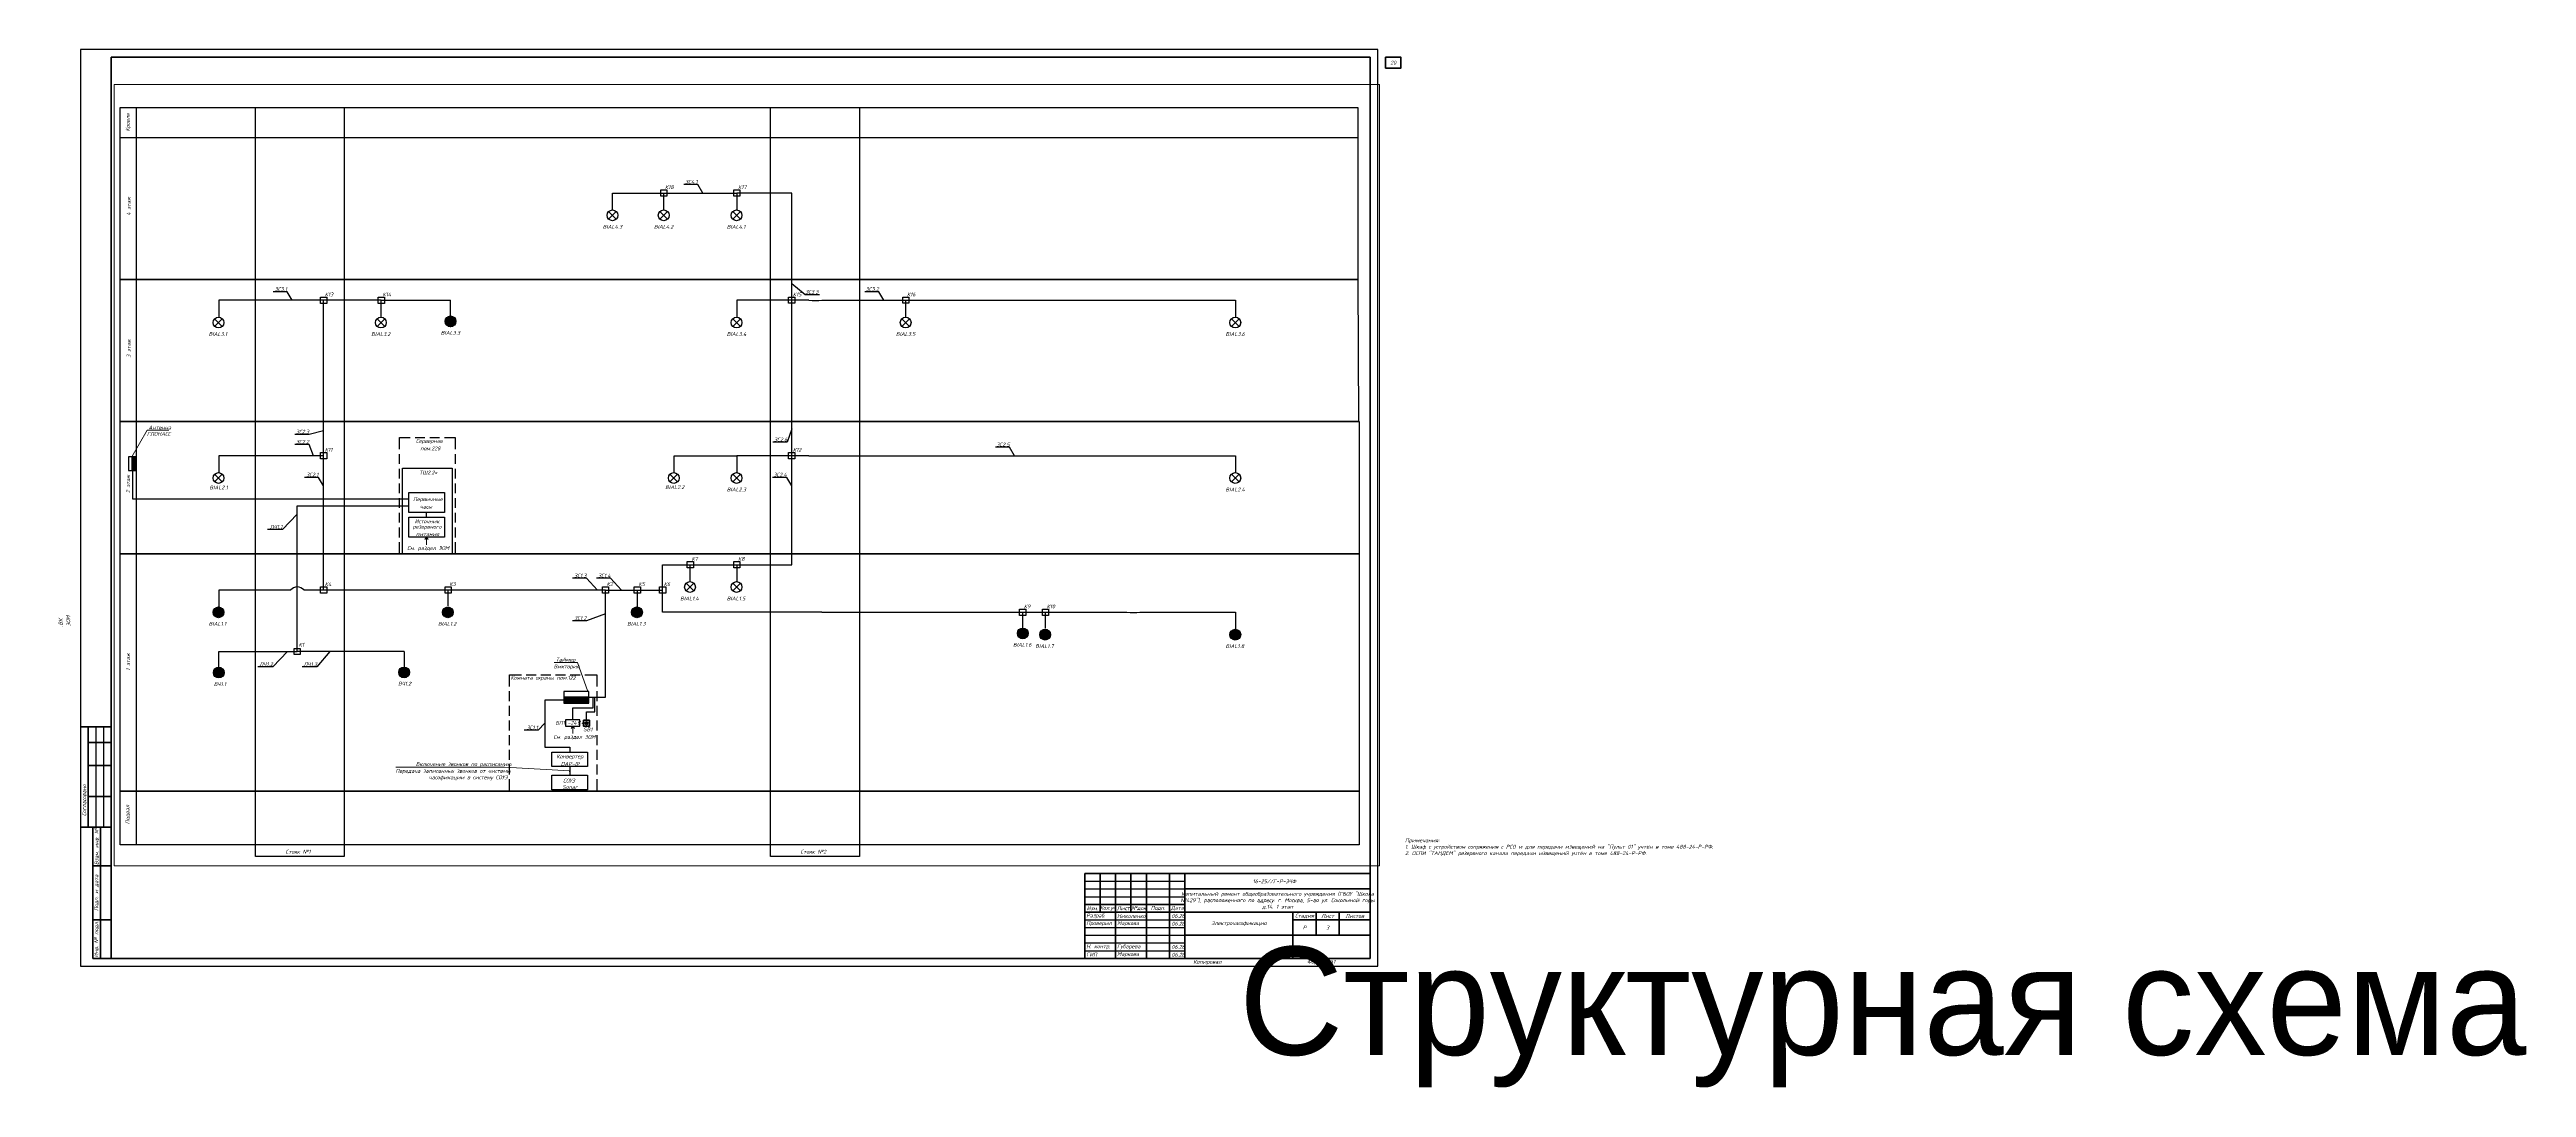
# Paper-space layout '3Принципиальная схема' of a CAD drawing. Extents: x -20 to 1586, y -79 to 594.
# The model-space entities are those that its viewports show. They can reach past a viewport. Long polylines and large blocks are cut down to what shows.
import ezdxf
from ezdxf import colors
from ezdxf.entities.mleader import LeaderData, LeaderLine
from ezdxf.enums import TextEntityAlignment as Align
from ezdxf.math import Vec2, Vec3

# ---------------------------------------------------------------- set-up
doc = ezdxf.new("R2018")
doc.units = 0
doc.header["$LTSCALE"] = 100
doc.set_wipeout_variables(frame=1)
doc.layers.get('Defpoints').update_dxf_attribs({"color": 42})
doc.layers.add('13_АПС_кабели', color=1, linetype='Continuous', lineweight=30)
doc.layers.add('СС_ЭЧС_Кабель', color=180, linetype='Continuous', lineweight=30)
for name, color, linetype in [('PDF _ODG - Текст', 7, 'Continuous'), ('PDF _Оборудование', 1, 'Continuous'), ('PDF _СКС', 1, 'Continuous'), ('PDF _СС. Текст', 7, 'Continuous'), ('PDF _СС_ЗВ_Кабель', 1, 'Continuous'), ('PDF _СС_ЗВ_Оборудование', 1, 'Continuous'), ('PDF _СС_Схема', 7, 'Continuous'), ('PDF _СС_ЭЧС_Оборудование', 1, 'Continuous'), ('PDF _Текст', 7, 'Continuous'), ('СС. Текст', 7, 'Continuous')]:
    doc.layers.add(name, color=color, linetype=linetype)
doc.layers.add('PDF _СКУД', color=190, linetype='Continuous', true_color=0x7f00ff)
doc.layers.add('PDF _СС_ЭЧС_Кабель', color=180, linetype='Continuous', true_color=0x3f00ff)
doc.styles.add('ISOCPEUR', font='isocpeui.ttf', dxfattribs={"height": 250})
doc.styles.get("Standard").update_dxf_attribs({"font": 'arial.ttf'})

# ---------------------------------------------------------------- blocks, each defined once
blk = doc.blocks.new('*U91')
at = {"linetype": 'Continuous', "lineweight": 25}
for p, q in [((841, 594), (0, 594)), ((0, 594), (0, 0)), ((841, 0), (841, 594)), ((10, 155), (10, 90)), ((15, 155), (15, 90)), ((651, 55), (716, 55)), ((651, 50), (716, 50)), ((651, 45), (716, 45)), ((651, 30), (716, 30)), ((651, 25), (716, 25)), ((651, 20), (716, 20)), ((0, 0), (841, 0)), ((651, 15), (716, 15)), ((651, 10), (716, 10))]:
    blk.add_line(p, q, dxfattribs=at)
at = {"linetype": 'Continuous', "lineweight": 60}
for p, q in [((836, 589), (20, 589)), ((20, 589), (20, 5)), ((836, 5), (836, 589)), ((20, 155), (0, 155)), ((5, 155), (5, 90)), ((20, 145), (5, 145)), ((20, 130), (5, 130)), ((20, 110), (5, 110)), ((20, 90), (0, 90)), ((8, 90), (8, 5)), ((13, 90), (13, 5)), ((8, 65), (20, 65)), ((651, 60), (836, 60)), ((651, 5), (651, 60)), ((661, 60), (661, 35)), ((671, 60), (671, 5)), ((681, 60), (681, 35)), ((691, 60), (691, 5)), ((706, 60), (706, 5)), ((716, 5), (716, 60)), ((716, 50), (836, 50)), ((836, 5), (836, 60)), ((651, 40), (716, 40)), ((651, 35), (836, 35)), ((786, 35), (786, 5)), ((801, 35), (801, 20)), ((816, 35), (816, 20)), ((8, 30), (20, 30)), ((716, 20), (836, 20)), ((786, 30), (836, 30)), ((8, 5), (20, 5)), ((20, 5), (836, 5))]:
    blk.add_line(p, q, dxfattribs=at)
at = {"linetype": 'Continuous', "lineweight": 40}
blk.add_line((786, 5), (786, 35), dxfattribs=at)
at = {"lineweight": 60}
blk.add_lwpolyline([(846, 582), (856, 582), (856, 589), (846, 589)], close=True, dxfattribs=at)
at = {"linetype": 'Continuous', "rotation": 90, "style": 'ISOCPEUR'}
for s, insert, char_height, width, attachment_point in [('20_Главный_специалист_ВК', (-12.5, 176), 2.5, 19, 4), ('01.26', (-12.5, 215), 2.5, 10, 5), ('21_Главный_специалист_ЭОМ', (-7.5, 176), 2.5, 19, 4), ('01.26', (-7.5, 215), 2.5, 10, 5), ('01.26', (-2.5, 215), 2.5, 10, 5), ('Согласовано', (-17.5, 172.5), 3, 35, 5), ('Гл. спец ВК', (-12.5, 156), 2.5, 19, 4), ('Гл. спец ЭОМ', (-7.5, 156), 2.5, 19, 4), ('01.26', (-12.5, 150), 2.5, 10, 5), ('19_Главный_конструктор', (-7.5, 111), 2.5, 19, 4), ('01.26', (-7.5, 150), 2.5, 10, 5), ('18_Главный_специалист_ОВ', (-2.5, 111), 2.5, 19, 4), ('01.26', (-2.5, 150), 2.5, 10, 5), ('17_ГАП', (-12.5, 111), 2.5, 19, 4), ('Согласовано', (2.5, 107.5), 2.5, 35, 5), ('ГАП', (-12.5, 91), 2.5, 19, 4), ('Гл. констр. ', (-7.5, 91), 2.5, 19, 4), ('Гл. спец ОВ', (-2.5, 91), 2.5, 19, 4), ('Взам. инв. №', (10.5, 77.5), 2.5, 25, 5), ('Подп. и дата', (10.5, 47.5), 2.5, 35, 5), ('Инв. № подл.', (10.5, 17.5), 2.5, 25, 5)]:
    blk.add_mtext(s, dxfattribs=dict(at, insert=insert, char_height=char_height, width=width, attachment_point=attachment_point))
at = {"linetype": 'Continuous', "char_height": 2.5, "style": 'ISOCPEUR'}
for s, insert, width, attachment_point in [('Капитальный ремонт общеобразовательного учреждения (ГБОУ "Школа №429"), расположенного по адресу: г. Москва, 5-ая ул. Соколиной горы д.14. 1 этап', (776, 42.5), 120, 5), ('16-25//Г-Р-ЭЧФ', (788, 55), 110, 6), ('Разраб.', (652, 32.5), 19, 4), ('Николенко', (672, 32.5), 19, 4), ('06.26', (707.3, 32.5), 10, 4), ('Проверил', (652, 27.5), 19, 4), ('Маркова', (672, 27.5), 19, 4), ('06.26', (707.3, 27.5), 10, 4), ('Р', (793.5, 25), 15, 5), ('Н. контр.', (652, 12.5), 19, 4), ('ГИП', (652, 7.5), 19, 4), ('Губарева', (672, 12.5), 19, 4), ('Маркова', (672, 7.5), 19, 4), ('06.26', (707.3, 12.5), 10, 4), ('06.26', (707.3, 7.4), 10, 4), ('Копировал', (730.5, 2.5), 25, 5), ('Формат', (801.5, 2.5), 16, 5)]:
    blk.add_mtext(s, dxfattribs=dict(at, insert=insert, width=width, attachment_point=attachment_point))
at = {"char_height": 2.5, "attachment_point": 5, "style": 'ISOCPEUR'}
for s, insert, width in [('Изм.', (656, 37.5), 10), ('Кол.уч', (666, 37.5), 10), ('Лист', (676, 37.5), 10), ('№док', (686, 37.5), 10), ('Подп.', (698.5, 37.5), 15), ('Дата', (711, 37.5), 10), ('Стадия', (793.5, 32.5), 15), ('Лист', (808.5, 32.5), 15), ('Листов', (826, 32.5), 20)]:
    blk.add_mtext(s, dxfattribs=dict(at, insert=insert, width=width))
at = {"linetype": 'Continuous', "insert": (751, 27.5), "char_height": 2.5, "width": 70, "attachment_point": 5, "line_spacing_factor": 0.8, "style": 'ISOCPEUR'}
blk.add_mtext('Электрочасофикация', dxfattribs=at)
at = {"style": 'ISOCPEUR'}
for tag, p in [('Сквозная_нумерация', (851, 585.5)), ('Форма3_номер_листа', (808.5, 25)), ('Форма3_количество_листов', (826, 25))]:
    blk.add_attdef(tag, text='', height=2.5, dxfattribs=at).set_placement(p, align=Align.MIDDLE_CENTER)
blk.add_attdef('Форма3_дополнительный_шифр', text='', height=2.5, dxfattribs=at).set_placement((787.7, 55), align=Align.MIDDLE_LEFT)
at = {"lineweight": 30, "flags": 104}
blk.add_attdef('Форма3_наименование_чертежа', text='', height=2.5, dxfattribs=at).set_placement((751, 12.5), align=Align.MIDDLE_CENTER)
at = {"style": 'ISOCPEUR', "flags": 8}
blk.add_attdef('Формат', (809.5, 1.5), '', height=2.5, dxfattribs=at)
blk.add_wipeout([(-20, 220), (-0.5, 220), (-0.5, 90), (-20, 90)])

msp = doc.modelspace()

# ---------------------------------------------------------------- linework, layer by layer
at = {"layer": 'PDF _ODG - Текст', "lineweight": 0}
for points in [[(69320236.4, -33468578), (69316014.9, -33468327.5), (69308974.9, -33468327.5)], [(69320221.5, -33468647.1), (69320251.3, -33468508.9)]]:
    msp.add_lwpolyline(points, dxfattribs=at)
at = {"layer": 'PDF _Оборудование', "lineweight": 30}
msp.add_lwpolyline([(69320897.9, -33465275.8), (69319961.7, -33465275.8), (69319961.7, -33465675.5), (69320897.9, -33465675.5)], close=True, dxfattribs=at)
at = {"layer": 'PDF _СКС', "lineweight": 30}
for points in [[(69322760, -33432323.8), (69323255.2, -33432819.1)], [(69322760, -33432819.1), (69323255.2, -33432323.8)], [(69326082.4, -33432323.8), (69326577.7, -33432819.1)], [(69326082.4, -33432819.1), (69326577.7, -33432323.8)], [(69330805, -33432324.9), (69331298.1, -33432820.1)], [(69330805, -33432820.1), (69331298.1, -33432324.9)], [(69297222.3, -33439275.3), (69297715.5, -33439770.5)], [(69297222.3, -33439770.5), (69297715.5, -33439275.3)], [(69307752.6, -33439275.3), (69308247.9, -33439770.5)], [(69307752.6, -33439770.5), (69308247.9, -33439275.3)], [(69312265.5, -33439197.7), (69312758.6, -33439690.8)], [(69312265.5, -33439690.8), (69312758.6, -33439197.7)], [(69330805, -33439275.3), (69331298.1, -33439770.5)], [(69330805, -33439770.5), (69331298.1, -33439275.3)], [(69341767.1, -33439274.2), (69342262.3, -33439769.5)], [(69341767.1, -33439769.5), (69342262.3, -33439274.2)], [(69363131.4, -33439275.3), (69363624.6, -33439770.5)], [(69363131.4, -33439770.5), (69363624.6, -33439275.3)], [(69297222.3, -33449350.7), (69297715.5, -33449843.8)], [(69297222.3, -33449843.8), (69297715.5, -33449350.7)], [(69326732.4, -33449350.7), (69327227.6, -33449843.8)], [(69326732.4, -33449843.8), (69327227.6, -33449350.7)], [(69330805, -33449350.7), (69331298.1, -33449843.8)], [(69330805, -33449843.8), (69331298.1, -33449350.7)], [(69363131.4, -33449350.7), (69363624.6, -33449843.8)], [(69363131.4, -33449843.8), (69363624.6, -33449350.7)], [(69327784.5, -33456414.1), (69328277.6, -33456907.3)], [(69327784.5, -33456907.3), (69328277.6, -33456414.1)], [(69330805, -33456414.1), (69331298.1, -33456907.3)], [(69330805, -33456907.3), (69331298.1, -33456414.1)], [(69297222.3, -33458053), (69297715.5, -33458546.1)], [(69297222.3, -33458546.1), (69297715.5, -33458053)], [(69312088, -33458053), (69312581.2, -33458546.1)], [(69312088, -33458546.1), (69312581.2, -33458053)], [(69324347.4, -33458053), (69324840.5, -33458546.1)], [(69324347.4, -33458546.1), (69324840.5, -33458053)], [(69349357.4, -33459419.8), (69349850.6, -33459912.9)], [(69349357.4, -33459912.9), (69349850.6, -33459419.8)], [(69350805, -33459498.4), (69351298.1, -33459991.5)], [(69350805, -33459991.5), (69351298.1, -33459498.4)], [(69363131.4, -33459498.4), (69363624.6, -33459993.7)], [(69363131.4, -33459993.7), (69363624.6, -33459498.4)]]:
    msp.add_lwpolyline(points, dxfattribs=at)
for centre in [(69323007.6, -33432571.4), (69326330, -33432571.4), (69331052.6, -33432572.5), (69297470, -33439522.9), (69308000.3, -33439522.9), (69312513.1, -33439443.2), (69331052.6, -33439522.9), (69342014.7, -33439521.8), (69363379.1, -33439522.9), (69297470, -33449596.2), (69326980, -33449596.2), (69331052.6, -33449596.2), (69363379.1, -33449596.2), (69328032.1, -33456659.6), (69331052.6, -33456659.6), (69297470, -33458298.5), (69312335.7, -33458298.5), (69324595, -33458298.5), (69349605, -33459665.3), (69351052.6, -33459743.9), (69363379.1, -33459746)]:
    msp.add_circle(centre, 349.7, dxfattribs=at)
at = {"layer": 'PDF _СКУД', "lineweight": 35}
msp.add_lwpolyline([(69321133.4, -33465292.8), (69321518.2, -33465292.8), (69321518.2, -33465677.6), (69321133.4, -33465677.6)], close=True, dxfattribs=at)
msp.add_circle((69321327.9, -33465483.1), 86.1, dxfattribs=at)
at = {"layer": 'PDF _СКУД', "transparency": 33554559}
for points in [[(69321241.8, -33465469.3), (69321411.9, -33465477.8), (69321239.7, -33465477.8)], [(69321411.9, -33465477.8), (69321239.7, -33465477.8), (69321411.9, -33465484.1)], [(69321239.7, -33465477.8), (69321411.9, -33465484.1), (69321239.7, -33465484.1)], [(69321411.9, -33465484.1), (69321239.7, -33465484.1), (69321411.9, -33465492.6)], [(69321239.7, -33465484.1), (69321411.9, -33465492.6), (69321239.7, -33465492.6)], [(69321411.9, -33465492.6), (69321239.7, -33465492.6), (69321409.8, -33465501.2)], [(69321239.7, -33465492.6), (69321409.8, -33465501.2), (69321241.8, -33465501.2)], [(69321244, -33465460.8), (69321409.8, -33465469.3), (69321241.8, -33465469.3)], [(69321409.8, -33465469.3), (69321241.8, -33465469.3), (69321411.9, -33465477.8)], [(69321409.8, -33465501.2), (69321241.8, -33465501.2), (69321407.6, -33465509.7)], [(69321241.8, -33465501.2), (69321407.6, -33465509.7), (69321244, -33465509.7)], [(69321246.1, -33465452.3), (69321407.6, -33465460.8), (69321244, -33465460.8)], [(69321407.6, -33465460.8), (69321244, -33465460.8), (69321409.8, -33465469.3)], [(69321407.6, -33465509.7), (69321244, -33465509.7), (69321405.5, -33465518.2)], [(69321244, -33465509.7), (69321405.5, -33465518.2), (69321246.1, -33465518.2)], [(69321248.2, -33465445.9), (69321405.5, -33465452.3), (69321246.1, -33465452.3)], [(69321405.5, -33465452.3), (69321246.1, -33465452.3), (69321407.6, -33465460.8)], [(69321405.5, -33465518.2), (69321246.1, -33465518.2), (69321403.4, -33465524.5)], [(69321246.1, -33465518.2), (69321403.4, -33465524.5), (69321248.2, -33465524.5)], [(69321254.6, -33465437.4), (69321403.4, -33465445.9), (69321248.2, -33465445.9)], [(69321403.4, -33465445.9), (69321248.2, -33465445.9), (69321405.5, -33465452.3)], [(69321403.4, -33465524.5), (69321248.2, -33465524.5), (69321399.1, -33465530.9)], [(69321248.2, -33465524.5), (69321399.1, -33465530.9), (69321254.6, -33465530.9)], [(69321258.8, -33465431), (69321399.1, -33465437.4), (69321254.6, -33465437.4)], [(69321399.1, -33465437.4), (69321254.6, -33465437.4), (69321403.4, -33465445.9)], [(69321399.1, -33465530.9), (69321254.6, -33465530.9), (69321392.8, -33465539.4)], [(69321254.6, -33465530.9), (69321392.8, -33465539.4), (69321258.8, -33465539.4)], [(69321263.1, -33465424.6), (69321392.8, -33465431), (69321258.8, -33465431)], [(69321392.8, -33465431), (69321258.8, -33465431), (69321399.1, -33465437.4)], [(69321392.8, -33465539.4), (69321258.8, -33465539.4), (69321388.5, -33465543.7)], [(69321258.8, -33465539.4), (69321388.5, -33465543.7), (69321263.1, -33465543.7)], [(69321269.5, -33465420.4), (69321388.5, -33465424.6), (69321263.1, -33465424.6)], [(69321388.5, -33465424.6), (69321263.1, -33465424.6), (69321392.8, -33465431)], [(69321388.5, -33465543.7), (69321263.1, -33465543.7), (69321382.1, -33465550)], [(69321263.1, -33465543.7), (69321382.1, -33465550), (69321269.5, -33465550)], [(69321275.8, -33465414), (69321382.1, -33465420.4), (69321269.5, -33465420.4)], [(69321382.1, -33465420.4), (69321269.5, -33465420.4), (69321388.5, -33465424.6)], [(69321382.1, -33465550), (69321269.5, -33465550), (69321375.7, -33465556.4)], [(69321269.5, -33465550), (69321375.7, -33465556.4), (69321275.8, -33465556.4)], [(69321282.2, -33465409.8), (69321375.7, -33465414), (69321275.8, -33465414)], [(69321375.7, -33465414), (69321275.8, -33465414), (69321382.1, -33465420.4)], [(69321375.7, -33465556.4), (69321275.8, -33465556.4), (69321369.4, -33465560.7)], [(69321275.8, -33465556.4), (69321369.4, -33465560.7), (69321282.2, -33465560.7)], [(69321290.7, -33465405.5), (69321369.4, -33465409.8), (69321282.2, -33465409.8)], [(69321369.4, -33465409.8), (69321282.2, -33465409.8), (69321375.7, -33465414)], [(69321369.4, -33465560.7), (69321282.2, -33465560.7), (69321360.9, -33465562.8)], [(69321282.2, -33465560.7), (69321360.9, -33465562.8), (69321290.7, -33465562.8)], [(69321297.1, -33465403.4), (69321360.9, -33465405.5), (69321290.7, -33465405.5)], [(69321360.9, -33465405.5), (69321290.7, -33465405.5), (69321369.4, -33465409.8)], [(69321360.9, -33465562.8), (69321290.7, -33465562.8), (69321352.4, -33465567)], [(69321290.7, -33465562.8), (69321352.4, -33465567), (69321297.1, -33465567)], [(69321307.7, -33465401.2), (69321352.4, -33465403.4), (69321297.1, -33465403.4)], [(69321352.4, -33465403.4), (69321297.1, -33465403.4), (69321360.9, -33465405.5)], [(69321352.4, -33465567), (69321297.1, -33465567), (69321346, -33465569.2)], [(69321297.1, -33465567), (69321346, -33465569.2), (69321307.7, -33465569.2)], [(69321314.1, -33465399.1), (69321346, -33465401.2), (69321307.7, -33465401.2)], [(69321346, -33465401.2), (69321307.7, -33465401.2), (69321352.4, -33465403.4)], [(69321307.7, -33465569.2), (69321314.1, -33465571.3), (69321335.4, -33465571.3)], [(69321307.7, -33465569.2), (69321346, -33465569.2), (69321335.4, -33465571.3)], [(69321331.1, -33465399.1), (69321335.4, -33465399.1), (69321314.1, -33465399.1)], [(69321335.4, -33465399.1), (69321314.1, -33465399.1), (69321346, -33465401.2)], [(69321314.1, -33465571.3), (69321335.4, -33465571.3), (69321331.1, -33465571.3)]]:
    msp.add_solid(points, dxfattribs=at)
at = {"layer": 'PDF _СС. Текст', "lineweight": 0}
for points in [[(69291860.8, -33448224.1), (69292847.8, -33446501.4), (69292858.4, -33446501.4), (69294261.3, -33446501.4)], [(69321402, -33463420.2), (69320747.3, -33461558.1), (69320736.7, -33461558.1), (69319223.2, -33461558.1)]]:
    msp.add_lwpolyline(points, dxfattribs=at)
at = {"layer": 'PDF _СС_ЗВ_Кабель', "lineweight": 30}
for points in [[(69326135.3, -33430927.3), (69326534.9, -33430927.3), (69326534.9, -33431324.8), (69326135.3, -33431324.8)], [(69330873, -33430927.3), (69331272.6, -33430927.3), (69331272.6, -33431324.8), (69330873, -33431324.8)], [(69304083.8, -33437878.7), (69304483.4, -33437878.7), (69304483.4, -33438276.2), (69304083.8, -33438276.2)], [(69307822.8, -33437878.7), (69308222.4, -33437878.7), (69308222.4, -33438276.2), (69307822.8, -33438276.2)], [(69334424.9, -33437877.7), (69334824.5, -33437877.7), (69334824.5, -33438275.1), (69334424.9, -33438275.1)], [(69341820, -33437877.7), (69342219.6, -33437877.7), (69342219.6, -33438275.2), (69341820, -33438275.2)], [(69304083.8, -33447952), (69304483.4, -33447952), (69304483.4, -33448349.5), (69304083.8, -33448349.5)], [(69334424.9, -33447952), (69334824.5, -33447952), (69334824.5, -33448349.5), (69334424.9, -33448349.5)], [(69327854.6, -33455015.5), (69328252.1, -33455015.5), (69328252.1, -33455413), (69327854.6, -33455413)], [(69330873, -33455015.5), (69331272.6, -33455015.5), (69331272.6, -33455413), (69330873, -33455413)], [(69304083.8, -33456654.3), (69304483.4, -33456654.3), (69304483.4, -33457053.9), (69304083.8, -33457053.9)], [(69312156.1, -33456654.3), (69312555.7, -33456654.3), (69312555.7, -33457053.9), (69312156.1, -33457053.9)], [(69322353.5, -33456654.3), (69322753.1, -33456654.3), (69322753.1, -33457053.9), (69322353.5, -33457053.9)], [(69324415.4, -33456654.3), (69324815, -33456654.3), (69324815, -33457053.9), (69324415.4, -33457053.9)], [(69326058.5, -33456654.3), (69326458.1, -33456654.3), (69326458.1, -33457053.9), (69326058.5, -33457053.9)], [(69349396.7, -33458099.7), (69349796.4, -33458099.7), (69349796.4, -33458499.4), (69349396.7, -33458499.4)], [(69350873, -33458099.7), (69351272.6, -33458099.7), (69351272.6, -33458499.4), (69350873, -33458499.4)]]:
    msp.add_lwpolyline(points, close=True, dxfattribs=at)
for points in [[(69334624.7, -33441201.5), (69334624.7, -33431126), (69331072.8, -33431126), (69331072.8, -33432214.3)], [(69321475.7, -33463807), (69322553.3, -33463807), (69322553.3, -33456854.1), (69304283.6, -33456854.1), (69304283.6, -33438076.4), (69297492.3, -33438076.4), (69297492.3, -33439164.7)], [(69308022.6, -33439164.7), (69308022.6, -33438076.4), (69304283.6, -33438076.4)], [(69312512, -33439093.5), (69312512, -33438077.5)], [(69334624.7, -33448151.8), (69334624.7, -33438076.4), (69331072.8, -33438076.4), (69331072.8, -33439164.7)], [(69336589.5, -33438076.4), (69358467.8, -33438076.4), (69363401.4, -33438076.4), (69363401.4, -33439164.7)], [(69304283.6, -33448151.8), (69297492.3, -33448151.8), (69297492.3, -33449238)], [(69327002.3, -33449238), (69327002.3, -33448151.8), (69327002.3, -33448151.8), (69331072.8, -33448151.8)], [(69331072.8, -33455215.3), (69334624.7, -33455215.3), (69334624.7, -33448151.8), (69331072.8, -33448151.8), (69331072.8, -33449238)], [(69336589.5, -33448151.5), (69336589.5, -33448151.5), (69363401.4, -33448151.8), (69363401.4, -33449238)], [(69335742.8, -33458299.6), (69326258.3, -33458299.6), (69326258.3, -33456854.1), (69326258.3, -33455215.3), (69328054.4, -33455215.3)], [(69328054.4, -33456301.5), (69328054.4, -33455215.3), (69331072.8, -33455215.3), (69331072.8, -33456301.5)], [(69302151.6, -33456854.1), (69297492.3, -33456854.1), (69297492.3, -33457940.3)], [(69304283.6, -33456854.1), (69302995.5, -33456854.1)], [(69312363.3, -33457870.2), (69312363.3, -33456854.1)], [(69322553.3, -33456854.1), (69324615.2, -33456854.1), (69324615.2, -33457940.3)], [(69324615.2, -33456854.1), (69326258.3, -33456854.1)], [(69336586.7, -33458299.6), (69356357.1, -33458299.6)], [(69349604, -33459315.6), (69349604, -33458299.6)], [(69351080.2, -33459315.6), (69351080.2, -33458299.6)], [(69357200.9, -33458299.6), (69363401.4, -33458299.6), (69363401.4, -33459387.9)], [(69319851.7, -33463987.7), (69318629.4, -33463987.7), (69318629.4, -33467033.7), (69320236.4, -33467033.7), (69320236.4, -33467361.1)], [(69321326.9, -33465292.8), (69321326.9, -33464742.3), (69321862.5, -33464742.3), (69321862.5, -33463807)]]:
    msp.add_lwpolyline(points, dxfattribs=at)
for centre, radius, start, end in [((69336166.9, -33425937.5), 12146.2, 268.006101, 271.993899), ((69336166.9, -33320462.1), 127690.2, 269.810373, 270.189627), ((69302575.7, -33457199.5), 547.3, 39.457529, 140.542471), ((69336166.9, -33531181), 72882.9, 89.667774, 90.332226), ((69356781.1, -33453210.4), 5106.4, 265.25277, 274.74723)]:
    msp.add_arc(centre, radius, start, end, dxfattribs=at)
at = {"layer": 'PDF _СС_ЗВ_Оборудование', "color": 7, "lineweight": 0, "true_color": 0xffffff}
for points in [[(69322657.9, -33432572.5), (69322683.4, -33432438.6)], [(69325980.4, -33432572.5), (69326005.9, -33432438.6)], [(69330700.8, -33432573.6), (69330728.5, -33432439.7)], [(69297120.3, -33439523.9), (69297145.8, -33439390)], [(69307650.6, -33439523.9), (69307676.1, -33439390)], [(69312163.4, -33439444.2), (69312188.9, -33439312.4)], [(69330700.8, -33439523.9), (69330728.5, -33439390)], [(69341665, -33439522.9), (69341690.5, -33439389)], [(69363029.4, -33439523.9), (69363054.9, -33439390)], [(69297120.3, -33449597.3), (69297145.8, -33449463.3)], [(69326630.3, -33449597.3), (69326655.8, -33449463.3)], [(69330700.8, -33449597.3), (69330728.5, -33449463.3)], [(69363029.4, -33449597.3), (69363054.9, -33449463.3)], [(69327682.5, -33456660.7), (69327708, -33456526.8)], [(69330700.8, -33456660.7), (69330728.5, -33456526.8)], [(69297120.3, -33458299.6), (69297145.8, -33458167.8)], [(69311986, -33458299.6), (69312011.5, -33458167.8)], [(69324245.3, -33458299.6), (69324270.8, -33458167.8)], [(69349255.4, -33459666.3), (69349280.9, -33459534.5)], [(69350702.9, -33459745), (69350728.4, -33459613.2)], [(69363029.4, -33459747.1), (69363054.9, -33459613.2)]]:
    msp.add_lwpolyline(points, dxfattribs=at)
at = {"layer": 'PDF _СС_ЗВ_Оборудование', "lineweight": 30}
for points in [[(69291870, -33449099.9), (69291870, -33448219.9)], [(69321475.7, -33463807), (69319851.7, -33463807), (69319851.7, -33463815.5)], [(69319864.4, -33463819.8), (69319851.7, -33463819.8), (69319851.7, -33463832.5)], [(69319864.4, -33463836.8), (69319851.7, -33463836.8), (69319851.7, -33463849.5)], [(69319864.4, -33463853.8), (69319851.7, -33463853.8), (69319851.7, -33463866.6)], [(69319864.4, -33463870.8), (69319851.7, -33463870.8), (69319851.7, -33463881.4)], [(69319864.4, -33463887.8), (69319851.7, -33463887.8), (69319851.7, -33463898.4)], [(69319864.4, -33463902.7), (69319851.7, -33463902.7), (69319851.7, -33463915.4)], [(69319864.4, -33463919.7), (69319851.7, -33463919.7), (69319851.7, -33463932.4)], [(69319864.4, -33463936.7), (69319851.7, -33463936.7), (69319851.7, -33463949.4)], [(69319864.4, -33463953.7), (69319851.7, -33463953.7), (69319851.7, -33463966.5)], [(69319864.4, -33463970.7), (69319851.7, -33463970.7), (69319851.7, -33463983.5)], [(69319864.4, -33463987.7), (69319851.7, -33463987.7), (69319851.7, -33464000.5)], [(69319864.4, -33464004.7), (69319851.7, -33464004.7), (69319851.7, -33464015.3)], [(69319864.4, -33464021.7), (69319851.7, -33464021.7), (69319851.7, -33464032.3)], [(69319864.4, -33464036.6), (69319851.7, -33464036.6), (69319851.7, -33464049.4)], [(69319864.4, -33464053.6), (69319851.7, -33464053.6), (69319851.7, -33464066.4)], [(69319864.4, -33464070.6), (69319851.7, -33464070.6), (69319851.7, -33464083.4)], [(69319864.4, -33464087.6), (69319851.7, -33464087.6), (69319851.7, -33464100.4)], [(69319864.4, -33464104.6), (69319851.7, -33464104.6), (69319851.7, -33464117.4)], [(69319864.4, -33464121.6), (69319851.7, -33464121.6), (69319851.7, -33464132.3)], [(69319864.4, -33464138.6), (69319851.7, -33464138.6), (69319851.7, -33464149.3)], [(69319864.4, -33464155.6), (69319851.7, -33464155.6), (69319851.7, -33464166.3)], [(69319864.4, -33464170.5), (69319851.7, -33464170.5), (69319851.7, -33464183.3)], [(69319864.4, -33464187.5), (69319851.7, -33464187.5), (69319851.7, -33464191.8)], [(69319868.7, -33463807), (69319868.7, -33463815.5)], [(69319881.4, -33463819.8), (69319868.7, -33463819.8), (69319868.7, -33463832.5)], [(69319881.4, -33463836.8), (69319868.7, -33463836.8), (69319868.7, -33463849.5)], [(69319881.4, -33463853.8), (69319868.7, -33463853.8), (69319868.7, -33463866.6)], [(69319881.4, -33463870.8), (69319868.7, -33463870.8), (69319868.7, -33463881.4)], [(69319881.4, -33463887.8), (69319868.7, -33463887.8), (69319868.7, -33463898.4)], [(69319881.4, -33463902.7), (69319868.7, -33463902.7), (69319868.7, -33463915.4)], [(69319881.4, -33463919.7), (69319868.7, -33463919.7), (69319868.7, -33463932.4)], [(69319881.4, -33463936.7), (69319868.7, -33463936.7), (69319868.7, -33463949.4)], [(69319881.4, -33463953.7), (69319868.7, -33463953.7), (69319868.7, -33463966.5)], [(69319881.4, -33463970.7), (69319868.7, -33463970.7), (69319868.7, -33463983.5)], [(69319881.4, -33463987.7), (69319868.7, -33463987.7), (69319868.7, -33464000.5)], [(69319881.4, -33464004.7), (69319868.7, -33464004.7), (69319868.7, -33464015.3)], [(69319881.4, -33464021.7), (69319868.7, -33464021.7), (69319868.7, -33464032.3)], [(69319881.4, -33464036.6), (69319868.7, -33464036.6), (69319868.7, -33464049.4)], [(69319881.4, -33464053.6), (69319868.7, -33464053.6), (69319868.7, -33464066.4)], [(69319881.4, -33464070.6), (69319868.7, -33464070.6), (69319868.7, -33464083.4)], [(69319881.4, -33464087.6), (69319868.7, -33464087.6), (69319868.7, -33464100.4)], [(69319881.4, -33464104.6), (69319868.7, -33464104.6), (69319868.7, -33464117.4)], [(69319881.4, -33464121.6), (69319868.7, -33464121.6), (69319868.7, -33464132.3)], [(69319881.4, -33464138.6), (69319868.7, -33464138.6), (69319868.7, -33464149.3)], [(69319881.4, -33464155.6), (69319868.7, -33464155.6), (69319868.7, -33464166.3)], [(69319881.4, -33464170.5), (69319868.7, -33464170.5), (69319868.7, -33464183.3)], [(69319881.4, -33464187.5), (69319868.7, -33464187.5), (69319868.7, -33464191.8)], [(69319885.7, -33463807), (69319885.7, -33463815.5)], [(69319898.4, -33463819.8), (69319885.7, -33463819.8), (69319885.7, -33463832.5)], [(69319898.4, -33463836.8), (69319885.7, -33463836.8), (69319885.7, -33463849.5)], [(69319898.4, -33463853.8), (69319885.7, -33463853.8), (69319885.7, -33463866.6)], [(69319898.4, -33463870.8), (69319885.7, -33463870.8), (69319885.7, -33463881.4)], [(69319898.4, -33463887.8), (69319885.7, -33463887.8), (69319885.7, -33463898.4)], [(69319898.4, -33463902.7), (69319885.7, -33463902.7), (69319885.7, -33463915.4)], [(69319898.4, -33463919.7), (69319885.7, -33463919.7), (69319885.7, -33463932.4)], [(69319898.4, -33463936.7), (69319885.7, -33463936.7), (69319885.7, -33463949.4)], [(69319898.4, -33463953.7), (69319885.7, -33463953.7), (69319885.7, -33463966.5)], [(69319898.4, -33463970.7), (69319885.7, -33463970.7), (69319885.7, -33463983.5)], [(69319898.4, -33463987.7), (69319885.7, -33463987.7), (69319885.7, -33464000.5)], [(69319898.4, -33464004.7), (69319885.7, -33464004.7), (69319885.7, -33464015.3)], [(69319898.4, -33464021.7), (69319885.7, -33464021.7), (69319885.7, -33464032.3)], [(69319898.4, -33464036.6), (69319885.7, -33464036.6), (69319885.7, -33464049.4)], [(69319898.4, -33464053.6), (69319885.7, -33464053.6), (69319885.7, -33464066.4)], [(69319898.4, -33464070.6), (69319885.7, -33464070.6), (69319885.7, -33464083.4)], [(69319898.4, -33464087.6), (69319885.7, -33464087.6), (69319885.7, -33464100.4)], [(69319898.4, -33464104.6), (69319885.7, -33464104.6), (69319885.7, -33464117.4)], [(69319898.4, -33464121.6), (69319885.7, -33464121.6), (69319885.7, -33464132.3)], [(69319898.4, -33464138.6), (69319885.7, -33464138.6), (69319885.7, -33464149.3)], [(69319898.4, -33464155.6), (69319885.7, -33464155.6), (69319885.7, -33464166.3)], [(69319898.4, -33464170.5), (69319885.7, -33464170.5), (69319885.7, -33464183.3)], [(69319898.4, -33464187.5), (69319885.7, -33464187.5), (69319885.7, -33464191.8)], [(69319902.7, -33463807), (69319902.7, -33463815.5)], [(69319915.4, -33463819.8), (69319902.7, -33463819.8), (69319902.7, -33463832.5)], [(69319915.4, -33463836.8), (69319902.7, -33463836.8), (69319902.7, -33463849.5)], [(69319915.4, -33463853.8), (69319902.7, -33463853.8), (69319902.7, -33463866.6)], [(69319915.4, -33463870.8), (69319902.7, -33463870.8), (69319902.7, -33463881.4)], [(69319915.4, -33463887.8), (69319902.7, -33463887.8), (69319902.7, -33463898.4)], [(69319915.4, -33463902.7), (69319902.7, -33463902.7), (69319902.7, -33463915.4)], [(69319915.4, -33463919.7), (69319902.7, -33463919.7), (69319902.7, -33463932.4)], [(69319915.4, -33463936.7), (69319902.7, -33463936.7), (69319902.7, -33463949.4)], [(69319915.4, -33463953.7), (69319902.7, -33463953.7), (69319902.7, -33463966.5)], [(69319915.4, -33463970.7), (69319902.7, -33463970.7), (69319902.7, -33463983.5)], [(69319915.4, -33463987.7), (69319902.7, -33463987.7), (69319902.7, -33464000.5)], [(69319915.4, -33464004.7), (69319902.7, -33464004.7), (69319902.7, -33464015.3)], [(69319915.4, -33464021.7), (69319902.7, -33464021.7), (69319902.7, -33464032.3)], [(69319915.4, -33464036.6), (69319902.7, -33464036.6), (69319902.7, -33464049.4)], [(69319915.4, -33464053.6), (69319902.7, -33464053.6), (69319902.7, -33464066.4)], [(69319915.4, -33464070.6), (69319902.7, -33464070.6), (69319902.7, -33464083.4)], [(69319915.4, -33464087.6), (69319902.7, -33464087.6), (69319902.7, -33464100.4)], [(69319915.4, -33464104.6), (69319902.7, -33464104.6), (69319902.7, -33464117.4)], [(69319915.4, -33464121.6), (69319902.7, -33464121.6), (69319902.7, -33464132.3)], [(69319915.4, -33464138.6), (69319902.7, -33464138.6), (69319902.7, -33464149.3)], [(69319915.4, -33464155.6), (69319902.7, -33464155.6), (69319902.7, -33464166.3)], [(69319915.4, -33464170.5), (69319902.7, -33464170.5), (69319902.7, -33464183.3)], [(69319915.4, -33464187.5), (69319902.7, -33464187.5), (69319902.7, -33464191.8)], [(69319919.7, -33463807), (69319919.7, -33463815.5)], [(69319930.3, -33463819.8), (69319919.7, -33463819.8), (69319919.7, -33463832.5)], [(69319930.3, -33463836.8), (69319919.7, -33463836.8), (69319919.7, -33463849.5)], [(69319930.3, -33463853.8), (69319919.7, -33463853.8), (69319919.7, -33463866.6)], [(69319930.3, -33463870.8), (69319919.7, -33463870.8), (69319919.7, -33463881.4)], [(69319930.3, -33463887.8), (69319919.7, -33463887.8), (69319919.7, -33463898.4)], [(69319930.3, -33463902.7), (69319919.7, -33463902.7), (69319919.7, -33463915.4)], [(69319930.3, -33463919.7), (69319919.7, -33463919.7), (69319919.7, -33463932.4)], [(69319930.3, -33463936.7), (69319919.7, -33463936.7), (69319919.7, -33463949.4)], [(69319930.3, -33463953.7), (69319919.7, -33463953.7), (69319919.7, -33463966.5)], [(69319930.3, -33463970.7), (69319919.7, -33463970.7), (69319919.7, -33463983.5)], [(69319930.3, -33463987.7), (69319919.7, -33463987.7), (69319919.7, -33464000.5)], [(69319930.3, -33464004.7), (69319919.7, -33464004.7), (69319919.7, -33464015.3)], [(69319930.3, -33464021.7), (69319919.7, -33464021.7), (69319919.7, -33464032.3)], [(69319930.3, -33464036.6), (69319919.7, -33464036.6), (69319919.7, -33464049.4)], [(69319930.3, -33464053.6), (69319919.7, -33464053.6), (69319919.7, -33464066.4)], [(69319930.3, -33464070.6), (69319919.7, -33464070.6), (69319919.7, -33464083.4)], [(69319930.3, -33464087.6), (69319919.7, -33464087.6), (69319919.7, -33464100.4)], [(69319930.3, -33464104.6), (69319919.7, -33464104.6), (69319919.7, -33464117.4)], [(69319930.3, -33464121.6), (69319919.7, -33464121.6), (69319919.7, -33464132.3)], [(69319930.3, -33464138.6), (69319919.7, -33464138.6), (69319919.7, -33464149.3)], [(69319930.3, -33464155.6), (69319919.7, -33464155.6), (69319919.7, -33464166.3)], [(69319930.3, -33464170.5), (69319919.7, -33464170.5), (69319919.7, -33464183.3)], [(69319930.3, -33464187.5), (69319919.7, -33464187.5), (69319919.7, -33464191.8)], [(69319936.7, -33463807), (69319936.7, -33463815.5)], [(69319947.3, -33463819.8), (69319936.7, -33463819.8), (69319936.7, -33463832.5)], [(69319947.3, -33463836.8), (69319936.7, -33463836.8), (69319936.7, -33463849.5)], [(69319947.3, -33463853.8), (69319936.7, -33463853.8), (69319936.7, -33463866.6)], [(69319947.3, -33463870.8), (69319936.7, -33463870.8), (69319936.7, -33463881.4)], [(69319947.3, -33463887.8), (69319936.7, -33463887.8), (69319936.7, -33463898.4)], [(69319947.3, -33463902.7), (69319936.7, -33463902.7), (69319936.7, -33463915.4)], [(69319947.3, -33463919.7), (69319936.7, -33463919.7), (69319936.7, -33463932.4)], [(69319947.3, -33463936.7), (69319936.7, -33463936.7), (69319936.7, -33463949.4)], [(69319947.3, -33463953.7), (69319936.7, -33463953.7), (69319936.7, -33463966.5)], [(69319947.3, -33463970.7), (69319936.7, -33463970.7), (69319936.7, -33463983.5)], [(69319947.3, -33463987.7), (69319936.7, -33463987.7), (69319936.7, -33464000.5)], [(69319947.3, -33464004.7), (69319936.7, -33464004.7), (69319936.7, -33464015.3)], [(69319947.3, -33464021.7), (69319936.7, -33464021.7), (69319936.7, -33464032.3)], [(69319947.3, -33464036.6), (69319936.7, -33464036.6), (69319936.7, -33464049.4)], [(69319947.3, -33464053.6), (69319936.7, -33464053.6), (69319936.7, -33464066.4)], [(69319947.3, -33464070.6), (69319936.7, -33464070.6), (69319936.7, -33464083.4)], [(69319947.3, -33464087.6), (69319936.7, -33464087.6), (69319936.7, -33464100.4)], [(69319947.3, -33464104.6), (69319936.7, -33464104.6), (69319936.7, -33464117.4)], [(69319947.3, -33464121.6), (69319936.7, -33464121.6), (69319936.7, -33464132.3)], [(69319947.3, -33464138.6), (69319936.7, -33464138.6), (69319936.7, -33464149.3)], [(69319947.3, -33464155.6), (69319936.7, -33464155.6), (69319936.7, -33464166.3)], [(69319947.3, -33464170.5), (69319936.7, -33464170.5), (69319936.7, -33464183.3)], [(69319947.3, -33464187.5), (69319936.7, -33464187.5), (69319936.7, -33464191.8)], [(69319951.6, -33463807), (69319951.6, -33463815.5)], [(69319964.3, -33463819.8), (69319951.6, -33463819.8), (69319951.6, -33463832.5)], [(69319964.3, -33463836.8), (69319951.6, -33463836.8), (69319951.6, -33463849.5)], [(69319964.3, -33463853.8), (69319951.6, -33463853.8), (69319951.6, -33463866.6)], [(69319964.3, -33463870.8), (69319951.6, -33463870.8), (69319951.6, -33463881.4)], [(69319964.3, -33463887.8), (69319951.6, -33463887.8), (69319951.6, -33463898.4)], [(69319964.3, -33463902.7), (69319951.6, -33463902.7), (69319951.6, -33463915.4)], [(69319964.3, -33463919.7), (69319951.6, -33463919.7), (69319951.6, -33463932.4)], [(69319964.3, -33463936.7), (69319951.6, -33463936.7), (69319951.6, -33463949.4)], [(69319964.3, -33463953.7), (69319951.6, -33463953.7), (69319951.6, -33463966.5)], [(69319964.3, -33463970.7), (69319951.6, -33463970.7), (69319951.6, -33463983.5)], [(69319964.3, -33463987.7), (69319951.6, -33463987.7), (69319951.6, -33464000.5)], [(69319964.3, -33464004.7), (69319951.6, -33464004.7), (69319951.6, -33464015.3)], [(69319964.3, -33464021.7), (69319951.6, -33464021.7), (69319951.6, -33464032.3)], [(69319964.3, -33464036.6), (69319951.6, -33464036.6), (69319951.6, -33464049.4)], [(69319964.3, -33464053.6), (69319951.6, -33464053.6), (69319951.6, -33464066.4)], [(69319964.3, -33464070.6), (69319951.6, -33464070.6), (69319951.6, -33464083.4)], [(69319964.3, -33464087.6), (69319951.6, -33464087.6), (69319951.6, -33464100.4)], [(69319964.3, -33464104.6), (69319951.6, -33464104.6), (69319951.6, -33464117.4)], [(69319964.3, -33464121.6), (69319951.6, -33464121.6), (69319951.6, -33464132.3)], [(69319964.3, -33464138.6), (69319951.6, -33464138.6), (69319951.6, -33464149.3)], [(69319964.3, -33464155.6), (69319951.6, -33464155.6), (69319951.6, -33464166.3)], [(69319964.3, -33464170.5), (69319951.6, -33464170.5), (69319951.6, -33464183.3)], [(69319964.3, -33464187.5), (69319951.6, -33464187.5), (69319951.6, -33464191.8)], [(69319968.6, -33463807), (69319968.6, -33463815.5)], [(69319981.3, -33463819.8), (69319968.6, -33463819.8), (69319968.6, -33463832.5)], [(69319981.3, -33463836.8), (69319968.6, -33463836.8), (69319968.6, -33463849.5)], [(69319981.3, -33463853.8), (69319968.6, -33463853.8), (69319968.6, -33463866.6)], [(69319981.3, -33463870.8), (69319968.6, -33463870.8), (69319968.6, -33463881.4)], [(69319981.3, -33463887.8), (69319968.6, -33463887.8), (69319968.6, -33463898.4)], [(69319981.3, -33463902.7), (69319968.6, -33463902.7), (69319968.6, -33463915.4)], [(69319981.3, -33463919.7), (69319968.6, -33463919.7), (69319968.6, -33463932.4)], [(69319981.3, -33463936.7), (69319968.6, -33463936.7), (69319968.6, -33463949.4)], [(69319981.3, -33463953.7), (69319968.6, -33463953.7), (69319968.6, -33463966.5)], [(69319981.3, -33463970.7), (69319968.6, -33463970.7), (69319968.6, -33463983.5)], [(69319981.3, -33463987.7), (69319968.6, -33463987.7), (69319968.6, -33464000.5)], [(69319981.3, -33464004.7), (69319968.6, -33464004.7), (69319968.6, -33464015.3)], [(69319981.3, -33464021.7), (69319968.6, -33464021.7), (69319968.6, -33464032.3)], [(69319981.3, -33464036.6), (69319968.6, -33464036.6), (69319968.6, -33464049.4)], [(69319981.3, -33464053.6), (69319968.6, -33464053.6), (69319968.6, -33464066.4)], [(69319981.3, -33464070.6), (69319968.6, -33464070.6), (69319968.6, -33464083.4)], [(69319981.3, -33464087.6), (69319968.6, -33464087.6), (69319968.6, -33464100.4)], [(69319981.3, -33464104.6), (69319968.6, -33464104.6), (69319968.6, -33464117.4)], [(69319981.3, -33464121.6), (69319968.6, -33464121.6), (69319968.6, -33464132.3)], [(69319981.3, -33464138.6), (69319968.6, -33464138.6), (69319968.6, -33464149.3)], [(69319981.3, -33464155.6), (69319968.6, -33464155.6), (69319968.6, -33464166.3)], [(69319981.3, -33464170.5), (69319968.6, -33464170.5), (69319968.6, -33464183.3)], [(69319981.3, -33464187.5), (69319968.6, -33464187.5), (69319968.6, -33464191.8)], [(69319985.6, -33463807), (69319985.6, -33463815.5)], [(69319998.3, -33463819.8), (69319985.6, -33463819.8), (69319985.6, -33463832.5)], [(69319998.3, -33463836.8), (69319985.6, -33463836.8), (69319985.6, -33463849.5)], [(69319998.3, -33463853.8), (69319985.6, -33463853.8), (69319985.6, -33463866.6)], [(69319998.3, -33463870.8), (69319985.6, -33463870.8), (69319985.6, -33463881.4)], [(69319998.3, -33463887.8), (69319985.6, -33463887.8), (69319985.6, -33463898.4)], [(69319998.3, -33463902.7), (69319985.6, -33463902.7), (69319985.6, -33463915.4)], [(69319998.3, -33463919.7), (69319985.6, -33463919.7), (69319985.6, -33463932.4)], [(69319998.3, -33463936.7), (69319985.6, -33463936.7), (69319985.6, -33463949.4)], [(69319998.3, -33463953.7), (69319985.6, -33463953.7), (69319985.6, -33463966.5)], [(69319998.3, -33463970.7), (69319985.6, -33463970.7), (69319985.6, -33463983.5)], [(69319998.3, -33463987.7), (69319985.6, -33463987.7), (69319985.6, -33464000.5)], [(69319998.3, -33464004.7), (69319985.6, -33464004.7), (69319985.6, -33464015.3)], [(69319998.3, -33464021.7), (69319985.6, -33464021.7), (69319985.6, -33464032.3)], [(69319998.3, -33464036.6), (69319985.6, -33464036.6), (69319985.6, -33464049.4)], [(69319998.3, -33464053.6), (69319985.6, -33464053.6), (69319985.6, -33464066.4)], [(69319998.3, -33464070.6), (69319985.6, -33464070.6), (69319985.6, -33464083.4)], [(69319998.3, -33464087.6), (69319985.6, -33464087.6), (69319985.6, -33464100.4)], [(69319998.3, -33464104.6), (69319985.6, -33464104.6), (69319985.6, -33464117.4)], [(69319998.3, -33464121.6), (69319985.6, -33464121.6), (69319985.6, -33464132.3)], [(69319998.3, -33464138.6), (69319985.6, -33464138.6), (69319985.6, -33464149.3)], [(69319998.3, -33464155.6), (69319985.6, -33464155.6), (69319985.6, -33464166.3)], [(69319998.3, -33464170.5), (69319985.6, -33464170.5), (69319985.6, -33464183.3)], [(69319998.3, -33464187.5), (69319985.6, -33464187.5), (69319985.6, -33464191.8)], [(69320002.6, -33463807), (69320002.6, -33463815.5)], [(69320015.4, -33463819.8), (69320002.6, -33463819.8), (69320002.6, -33463832.5)], [(69320015.4, -33463836.8), (69320002.6, -33463836.8), (69320002.6, -33463849.5)], [(69320015.4, -33463853.8), (69320002.6, -33463853.8), (69320002.6, -33463866.6)], [(69320015.4, -33463870.8), (69320002.6, -33463870.8), (69320002.6, -33463881.4)], [(69320015.4, -33463887.8), (69320002.6, -33463887.8), (69320002.6, -33463898.4)], [(69320015.4, -33463902.7), (69320002.6, -33463902.7), (69320002.6, -33463915.4)], [(69320015.4, -33463919.7), (69320002.6, -33463919.7), (69320002.6, -33463932.4)], [(69320015.4, -33463936.7), (69320002.6, -33463936.7), (69320002.6, -33463949.4)], [(69320015.4, -33463953.7), (69320002.6, -33463953.7), (69320002.6, -33463966.5)], [(69320015.4, -33463970.7), (69320002.6, -33463970.7), (69320002.6, -33463983.5)], [(69320015.4, -33463987.7), (69320002.6, -33463987.7), (69320002.6, -33464000.5)], [(69320015.4, -33464004.7), (69320002.6, -33464004.7), (69320002.6, -33464015.3)], [(69320015.4, -33464021.7), (69320002.6, -33464021.7), (69320002.6, -33464032.3)], [(69320015.4, -33464036.6), (69320002.6, -33464036.6), (69320002.6, -33464049.4)], [(69320015.4, -33464053.6), (69320002.6, -33464053.6), (69320002.6, -33464066.4)], [(69320015.4, -33464070.6), (69320002.6, -33464070.6), (69320002.6, -33464083.4)], [(69320015.4, -33464087.6), (69320002.6, -33464087.6), (69320002.6, -33464100.4)], [(69320015.4, -33464104.6), (69320002.6, -33464104.6), (69320002.6, -33464117.4)], [(69320015.4, -33464121.6), (69320002.6, -33464121.6), (69320002.6, -33464132.3)], [(69320015.4, -33464138.6), (69320002.6, -33464138.6), (69320002.6, -33464149.3)], [(69320015.4, -33464155.6), (69320002.6, -33464155.6), (69320002.6, -33464166.3)], [(69320015.4, -33464170.5), (69320002.6, -33464170.5), (69320002.6, -33464183.3)], [(69320015.4, -33464187.5), (69320002.6, -33464187.5), (69320002.6, -33464191.8)], [(69320019.6, -33463807), (69320019.6, -33463815.5)], [(69320032.4, -33463819.8), (69320019.6, -33463819.8), (69320019.6, -33463832.5)], [(69320032.4, -33463836.8), (69320019.6, -33463836.8), (69320019.6, -33463849.5)], [(69320032.4, -33463853.8), (69320019.6, -33463853.8), (69320019.6, -33463866.6)], [(69320032.4, -33463870.8), (69320019.6, -33463870.8), (69320019.6, -33463881.4)], [(69320032.4, -33463887.8), (69320019.6, -33463887.8), (69320019.6, -33463898.4)], [(69320032.4, -33463902.7), (69320019.6, -33463902.7), (69320019.6, -33463915.4)], [(69320032.4, -33463919.7), (69320019.6, -33463919.7), (69320019.6, -33463932.4)], [(69320032.4, -33463936.7), (69320019.6, -33463936.7), (69320019.6, -33463949.4)], [(69320032.4, -33463953.7), (69320019.6, -33463953.7), (69320019.6, -33463966.5)], [(69320032.4, -33463970.7), (69320019.6, -33463970.7), (69320019.6, -33463983.5)], [(69320032.4, -33463987.7), (69320019.6, -33463987.7), (69320019.6, -33464000.5)], [(69320032.4, -33464004.7), (69320019.6, -33464004.7), (69320019.6, -33464015.3)], [(69320032.4, -33464021.7), (69320019.6, -33464021.7), (69320019.6, -33464032.3)], [(69320032.4, -33464036.6), (69320019.6, -33464036.6), (69320019.6, -33464049.4)], [(69320032.4, -33464053.6), (69320019.6, -33464053.6), (69320019.6, -33464066.4)], [(69320032.4, -33464070.6), (69320019.6, -33464070.6), (69320019.6, -33464083.4)], [(69320032.4, -33464087.6), (69320019.6, -33464087.6), (69320019.6, -33464100.4)], [(69320032.4, -33464104.6), (69320019.6, -33464104.6), (69320019.6, -33464117.4)], [(69320032.4, -33464121.6), (69320019.6, -33464121.6), (69320019.6, -33464132.3)], [(69320032.4, -33464138.6), (69320019.6, -33464138.6), (69320019.6, -33464149.3)], [(69320032.4, -33464155.6), (69320019.6, -33464155.6), (69320019.6, -33464166.3)], [(69320032.4, -33464170.5), (69320019.6, -33464170.5), (69320019.6, -33464183.3)], [(69320032.4, -33464187.5), (69320019.6, -33464187.5), (69320019.6, -33464191.8)], [(69320036.6, -33463807), (69320036.6, -33463815.5)], [(69320049.4, -33463819.8), (69320036.6, -33463819.8), (69320036.6, -33463832.5)], [(69320049.4, -33463836.8), (69320036.6, -33463836.8), (69320036.6, -33463849.5)], [(69320049.4, -33463853.8), (69320036.6, -33463853.8), (69320036.6, -33463866.6)], [(69320049.4, -33463870.8), (69320036.6, -33463870.8), (69320036.6, -33463881.4)], [(69320049.4, -33463887.8), (69320036.6, -33463887.8), (69320036.6, -33463898.4)], [(69320049.4, -33463902.7), (69320036.6, -33463902.7), (69320036.6, -33463915.4)], [(69320049.4, -33463919.7), (69320036.6, -33463919.7), (69320036.6, -33463932.4)], [(69320049.4, -33463936.7), (69320036.6, -33463936.7), (69320036.6, -33463949.4)], [(69320049.4, -33463953.7), (69320036.6, -33463953.7), (69320036.6, -33463966.5)], [(69320049.4, -33463970.7), (69320036.6, -33463970.7), (69320036.6, -33463983.5)], [(69320049.4, -33463987.7), (69320036.6, -33463987.7), (69320036.6, -33464000.5)], [(69320049.4, -33464004.7), (69320036.6, -33464004.7), (69320036.6, -33464015.3)], [(69320049.4, -33464021.7), (69320036.6, -33464021.7), (69320036.6, -33464032.3)], [(69320049.4, -33464036.6), (69320036.6, -33464036.6), (69320036.6, -33464049.4)], [(69320049.4, -33464053.6), (69320036.6, -33464053.6), (69320036.6, -33464066.4)], [(69320049.4, -33464070.6), (69320036.6, -33464070.6), (69320036.6, -33464083.4)], [(69320049.4, -33464087.6), (69320036.6, -33464087.6), (69320036.6, -33464100.4)], [(69320049.4, -33464104.6), (69320036.6, -33464104.6), (69320036.6, -33464117.4)], [(69320049.4, -33464121.6), (69320036.6, -33464121.6), (69320036.6, -33464132.3)], [(69320049.4, -33464138.6), (69320036.6, -33464138.6), (69320036.6, -33464149.3)], [(69320049.4, -33464155.6), (69320036.6, -33464155.6), (69320036.6, -33464166.3)], [(69320049.4, -33464170.5), (69320036.6, -33464170.5), (69320036.6, -33464183.3)], [(69320049.4, -33464187.5), (69320036.6, -33464187.5), (69320036.6, -33464191.8)], [(69320053.6, -33463807), (69320053.6, -33463815.5)], [(69320064.2, -33463819.8), (69320053.6, -33463819.8), (69320053.6, -33463832.5)], [(69320064.2, -33463836.8), (69320053.6, -33463836.8), (69320053.6, -33463849.5)], [(69320064.2, -33463853.8), (69320053.6, -33463853.8), (69320053.6, -33463866.6)], [(69320064.2, -33463870.8), (69320053.6, -33463870.8), (69320053.6, -33463881.4)], [(69320064.2, -33463887.8), (69320053.6, -33463887.8), (69320053.6, -33463898.4)], [(69320064.2, -33463902.7), (69320053.6, -33463902.7), (69320053.6, -33463915.4)], [(69320064.2, -33463919.7), (69320053.6, -33463919.7), (69320053.6, -33463932.4)], [(69320064.2, -33463936.7), (69320053.6, -33463936.7), (69320053.6, -33463949.4)], [(69320064.2, -33463953.7), (69320053.6, -33463953.7), (69320053.6, -33463966.5)], [(69320064.2, -33463970.7), (69320053.6, -33463970.7), (69320053.6, -33463983.5)], [(69320064.2, -33463987.7), (69320053.6, -33463987.7), (69320053.6, -33464000.5)], [(69320064.2, -33464004.7), (69320053.6, -33464004.7), (69320053.6, -33464015.3)], [(69320064.2, -33464021.7), (69320053.6, -33464021.7), (69320053.6, -33464032.3)], [(69320064.2, -33464036.6), (69320053.6, -33464036.6), (69320053.6, -33464049.4)], [(69320064.2, -33464053.6), (69320053.6, -33464053.6), (69320053.6, -33464066.4)], [(69320064.2, -33464070.6), (69320053.6, -33464070.6), (69320053.6, -33464083.4)], [(69320064.2, -33464087.6), (69320053.6, -33464087.6), (69320053.6, -33464100.4)], [(69320064.2, -33464104.6), (69320053.6, -33464104.6), (69320053.6, -33464117.4)], [(69320064.2, -33464121.6), (69320053.6, -33464121.6), (69320053.6, -33464132.3)], [(69320064.2, -33464138.6), (69320053.6, -33464138.6), (69320053.6, -33464149.3)], [(69320064.2, -33464155.6), (69320053.6, -33464155.6), (69320053.6, -33464166.3)], [(69320064.2, -33464170.5), (69320053.6, -33464170.5), (69320053.6, -33464183.3)], [(69320064.2, -33464187.5), (69320053.6, -33464187.5), (69320053.6, -33464191.8)], [(69320070.6, -33463807), (69320070.6, -33463815.5)], [(69320081.2, -33463819.8), (69320070.6, -33463819.8), (69320070.6, -33463832.5)], [(69320081.2, -33463836.8), (69320070.6, -33463836.8), (69320070.6, -33463849.5)], [(69320081.2, -33463853.8), (69320070.6, -33463853.8), (69320070.6, -33463866.6)], [(69320081.2, -33463870.8), (69320070.6, -33463870.8), (69320070.6, -33463881.4)], [(69320081.2, -33463887.8), (69320070.6, -33463887.8), (69320070.6, -33463898.4)], [(69320081.2, -33463902.7), (69320070.6, -33463902.7), (69320070.6, -33463915.4)], [(69320081.2, -33463919.7), (69320070.6, -33463919.7), (69320070.6, -33463932.4)], [(69320081.2, -33463936.7), (69320070.6, -33463936.7), (69320070.6, -33463949.4)], [(69320081.2, -33463953.7), (69320070.6, -33463953.7), (69320070.6, -33463966.5)], [(69320081.2, -33463970.7), (69320070.6, -33463970.7), (69320070.6, -33463983.5)], [(69320081.2, -33463987.7), (69320070.6, -33463987.7), (69320070.6, -33464000.5)], [(69320081.2, -33464004.7), (69320070.6, -33464004.7), (69320070.6, -33464015.3)], [(69320081.2, -33464021.7), (69320070.6, -33464021.7), (69320070.6, -33464032.3)], [(69320081.2, -33464036.6), (69320070.6, -33464036.6), (69320070.6, -33464049.4)], [(69320081.2, -33464053.6), (69320070.6, -33464053.6), (69320070.6, -33464066.4)], [(69320081.2, -33464070.6), (69320070.6, -33464070.6), (69320070.6, -33464083.4)], [(69320081.2, -33464087.6), (69320070.6, -33464087.6), (69320070.6, -33464100.4)], [(69320081.2, -33464104.6), (69320070.6, -33464104.6), (69320070.6, -33464117.4)], [(69320081.2, -33464121.6), (69320070.6, -33464121.6), (69320070.6, -33464132.3)], [(69320081.2, -33464138.6), (69320070.6, -33464138.6), (69320070.6, -33464149.3)], [(69320081.2, -33464155.6), (69320070.6, -33464155.6), (69320070.6, -33464166.3)], [(69320081.2, -33464170.5), (69320070.6, -33464170.5), (69320070.6, -33464183.3)], [(69320081.2, -33464187.5), (69320070.6, -33464187.5), (69320070.6, -33464191.8)], [(69320085.5, -33463807), (69320085.5, -33463815.5)], [(69320098.3, -33463819.8), (69320085.5, -33463819.8), (69320085.5, -33463832.5)], [(69320098.3, -33463836.8), (69320085.5, -33463836.8), (69320085.5, -33463849.5)], [(69320098.3, -33463853.8), (69320085.5, -33463853.8), (69320085.5, -33463866.6)], [(69320098.3, -33463870.8), (69320085.5, -33463870.8), (69320085.5, -33463881.4)], [(69320098.3, -33463887.8), (69320085.5, -33463887.8), (69320085.5, -33463898.4)], [(69320098.3, -33463902.7), (69320085.5, -33463902.7), (69320085.5, -33463915.4)], [(69320098.3, -33463919.7), (69320085.5, -33463919.7), (69320085.5, -33463932.4)], [(69320098.3, -33463936.7), (69320085.5, -33463936.7), (69320085.5, -33463949.4)], [(69320098.3, -33463953.7), (69320085.5, -33463953.7), (69320085.5, -33463966.5)], [(69320098.3, -33463970.7), (69320085.5, -33463970.7), (69320085.5, -33463983.5)], [(69320098.3, -33463987.7), (69320085.5, -33463987.7), (69320085.5, -33464000.5)], [(69320098.3, -33464004.7), (69320085.5, -33464004.7), (69320085.5, -33464015.3)], [(69320098.3, -33464021.7), (69320085.5, -33464021.7), (69320085.5, -33464032.3)], [(69320098.3, -33464036.6), (69320085.5, -33464036.6), (69320085.5, -33464049.4)], [(69320098.3, -33464053.6), (69320085.5, -33464053.6), (69320085.5, -33464066.4)], [(69320098.3, -33464070.6), (69320085.5, -33464070.6), (69320085.5, -33464083.4)], [(69320098.3, -33464087.6), (69320085.5, -33464087.6), (69320085.5, -33464100.4)], [(69320098.3, -33464104.6), (69320085.5, -33464104.6), (69320085.5, -33464117.4)], [(69320098.3, -33464121.6), (69320085.5, -33464121.6), (69320085.5, -33464132.3)], [(69320098.3, -33464138.6), (69320085.5, -33464138.6), (69320085.5, -33464149.3)], [(69320098.3, -33464155.6), (69320085.5, -33464155.6), (69320085.5, -33464166.3)], [(69320098.3, -33464170.5), (69320085.5, -33464170.5), (69320085.5, -33464183.3)], [(69320098.3, -33464187.5), (69320085.5, -33464187.5), (69320085.5, -33464191.8)], [(69320102.5, -33463807), (69320102.5, -33463815.5)], [(69320115.3, -33463819.8), (69320102.5, -33463819.8), (69320102.5, -33463832.5)], [(69320115.3, -33463836.8), (69320102.5, -33463836.8), (69320102.5, -33463849.5)], [(69320115.3, -33463853.8), (69320102.5, -33463853.8), (69320102.5, -33463866.6)], [(69320115.3, -33463870.8), (69320102.5, -33463870.8), (69320102.5, -33463881.4)], [(69320115.3, -33463887.8), (69320102.5, -33463887.8), (69320102.5, -33463898.4)], [(69320115.3, -33463902.7), (69320102.5, -33463902.7), (69320102.5, -33463915.4)], [(69320115.3, -33463919.7), (69320102.5, -33463919.7), (69320102.5, -33463932.4)], [(69320115.3, -33463936.7), (69320102.5, -33463936.7), (69320102.5, -33463949.4)], [(69320115.3, -33463953.7), (69320102.5, -33463953.7), (69320102.5, -33463966.5)], [(69320115.3, -33463970.7), (69320102.5, -33463970.7), (69320102.5, -33463983.5)], [(69320115.3, -33463987.7), (69320102.5, -33463987.7), (69320102.5, -33464000.5)], [(69320115.3, -33464004.7), (69320102.5, -33464004.7), (69320102.5, -33464015.3)], [(69320115.3, -33464021.7), (69320102.5, -33464021.7), (69320102.5, -33464032.3)], [(69320115.3, -33464036.6), (69320102.5, -33464036.6), (69320102.5, -33464049.4)], [(69320115.3, -33464053.6), (69320102.5, -33464053.6), (69320102.5, -33464066.4)], [(69320115.3, -33464070.6), (69320102.5, -33464070.6), (69320102.5, -33464083.4)], [(69320115.3, -33464087.6), (69320102.5, -33464087.6), (69320102.5, -33464100.4)], [(69320115.3, -33464104.6), (69320102.5, -33464104.6), (69320102.5, -33464117.4)], [(69320115.3, -33464121.6), (69320102.5, -33464121.6), (69320102.5, -33464132.3)], [(69320115.3, -33464138.6), (69320102.5, -33464138.6), (69320102.5, -33464149.3)], [(69320115.3, -33464155.6), (69320102.5, -33464155.6), (69320102.5, -33464166.3)], [(69320115.3, -33464170.5), (69320102.5, -33464170.5), (69320102.5, -33464183.3)], [(69320115.3, -33464187.5), (69320102.5, -33464187.5), (69320102.5, -33464191.8)], [(69320119.5, -33463807), (69320119.5, -33463815.5)], [(69320132.3, -33463819.8), (69320119.5, -33463819.8), (69320119.5, -33463832.5)], [(69320132.3, -33463836.8), (69320119.5, -33463836.8), (69320119.5, -33463849.5)], [(69320132.3, -33463853.8), (69320119.5, -33463853.8), (69320119.5, -33463866.6)], [(69320132.3, -33463870.8), (69320119.5, -33463870.8), (69320119.5, -33463881.4)], [(69320132.3, -33463887.8), (69320119.5, -33463887.8), (69320119.5, -33463898.4)], [(69320132.3, -33463902.7), (69320119.5, -33463902.7), (69320119.5, -33463915.4)], [(69320132.3, -33463919.7), (69320119.5, -33463919.7), (69320119.5, -33463932.4)], [(69320132.3, -33463936.7), (69320119.5, -33463936.7), (69320119.5, -33463949.4)], [(69320132.3, -33463953.7), (69320119.5, -33463953.7), (69320119.5, -33463966.5)], [(69320132.3, -33463970.7), (69320119.5, -33463970.7), (69320119.5, -33463983.5)], [(69320132.3, -33463987.7), (69320119.5, -33463987.7), (69320119.5, -33464000.5)], [(69320132.3, -33464004.7), (69320119.5, -33464004.7), (69320119.5, -33464015.3)], [(69320132.3, -33464021.7), (69320119.5, -33464021.7), (69320119.5, -33464032.3)], [(69320132.3, -33464036.6), (69320119.5, -33464036.6), (69320119.5, -33464049.4)], [(69320132.3, -33464053.6), (69320119.5, -33464053.6), (69320119.5, -33464066.4)], [(69320132.3, -33464070.6), (69320119.5, -33464070.6), (69320119.5, -33464083.4)], [(69320132.3, -33464087.6), (69320119.5, -33464087.6), (69320119.5, -33464100.4)], [(69320132.3, -33464104.6), (69320119.5, -33464104.6), (69320119.5, -33464117.4)], [(69320132.3, -33464121.6), (69320119.5, -33464121.6), (69320119.5, -33464132.3)], [(69320132.3, -33464138.6), (69320119.5, -33464138.6), (69320119.5, -33464149.3)], [(69320132.3, -33464155.6), (69320119.5, -33464155.6), (69320119.5, -33464166.3)], [(69320132.3, -33464170.5), (69320119.5, -33464170.5), (69320119.5, -33464183.3)], [(69320132.3, -33464187.5), (69320119.5, -33464187.5), (69320119.5, -33464191.8)], [(69320136.5, -33463807), (69320136.5, -33463815.5)], [(69320149.3, -33463819.8), (69320136.5, -33463819.8), (69320136.5, -33463832.5)], [(69320149.3, -33463836.8), (69320136.5, -33463836.8), (69320136.5, -33463849.5)], [(69320149.3, -33463853.8), (69320136.5, -33463853.8), (69320136.5, -33463866.6)], [(69320149.3, -33463870.8), (69320136.5, -33463870.8), (69320136.5, -33463881.4)], [(69320149.3, -33463887.8), (69320136.5, -33463887.8), (69320136.5, -33463898.4)], [(69320149.3, -33463902.7), (69320136.5, -33463902.7), (69320136.5, -33463915.4)], [(69320149.3, -33463919.7), (69320136.5, -33463919.7), (69320136.5, -33463932.4)], [(69320149.3, -33463936.7), (69320136.5, -33463936.7), (69320136.5, -33463949.4)], [(69320149.3, -33463953.7), (69320136.5, -33463953.7), (69320136.5, -33463966.5)], [(69320149.3, -33463970.7), (69320136.5, -33463970.7), (69320136.5, -33463983.5)], [(69320149.3, -33463987.7), (69320136.5, -33463987.7), (69320136.5, -33464000.5)], [(69320149.3, -33464004.7), (69320136.5, -33464004.7), (69320136.5, -33464015.3)], [(69320149.3, -33464021.7), (69320136.5, -33464021.7), (69320136.5, -33464032.3)], [(69320149.3, -33464036.6), (69320136.5, -33464036.6), (69320136.5, -33464049.4)], [(69320149.3, -33464053.6), (69320136.5, -33464053.6), (69320136.5, -33464066.4)], [(69320149.3, -33464070.6), (69320136.5, -33464070.6), (69320136.5, -33464083.4)], [(69320149.3, -33464087.6), (69320136.5, -33464087.6), (69320136.5, -33464100.4)], [(69320149.3, -33464104.6), (69320136.5, -33464104.6), (69320136.5, -33464117.4)], [(69320149.3, -33464121.6), (69320136.5, -33464121.6), (69320136.5, -33464132.3)], [(69320149.3, -33464138.6), (69320136.5, -33464138.6), (69320136.5, -33464149.3)], [(69320149.3, -33464155.6), (69320136.5, -33464155.6), (69320136.5, -33464166.3)], [(69320149.3, -33464170.5), (69320136.5, -33464170.5), (69320136.5, -33464183.3)], [(69320149.3, -33464187.5), (69320136.5, -33464187.5), (69320136.5, -33464191.8)], [(69320153.5, -33463807), (69320153.5, -33463815.5)], [(69320166.3, -33463819.8), (69320153.5, -33463819.8), (69320153.5, -33463832.5)], [(69320166.3, -33463836.8), (69320153.5, -33463836.8), (69320153.5, -33463849.5)], [(69320166.3, -33463853.8), (69320153.5, -33463853.8), (69320153.5, -33463866.6)], [(69320166.3, -33463870.8), (69320153.5, -33463870.8), (69320153.5, -33463881.4)], [(69320166.3, -33463887.8), (69320153.5, -33463887.8), (69320153.5, -33463898.4)], [(69320166.3, -33463902.7), (69320153.5, -33463902.7), (69320153.5, -33463915.4)], [(69320166.3, -33463919.7), (69320153.5, -33463919.7), (69320153.5, -33463932.4)], [(69320166.3, -33463936.7), (69320153.5, -33463936.7), (69320153.5, -33463949.4)], [(69320166.3, -33463953.7), (69320153.5, -33463953.7), (69320153.5, -33463966.5)], [(69320166.3, -33463970.7), (69320153.5, -33463970.7), (69320153.5, -33463983.5)], [(69320166.3, -33463987.7), (69320153.5, -33463987.7), (69320153.5, -33464000.5)], [(69320166.3, -33464004.7), (69320153.5, -33464004.7), (69320153.5, -33464015.3)], [(69320166.3, -33464021.7), (69320153.5, -33464021.7), (69320153.5, -33464032.3)], [(69320166.3, -33464036.6), (69320153.5, -33464036.6), (69320153.5, -33464049.4)], [(69320166.3, -33464053.6), (69320153.5, -33464053.6), (69320153.5, -33464066.4)], [(69320166.3, -33464070.6), (69320153.5, -33464070.6), (69320153.5, -33464083.4)], [(69320166.3, -33464087.6), (69320153.5, -33464087.6), (69320153.5, -33464100.4)], [(69320166.3, -33464104.6), (69320153.5, -33464104.6), (69320153.5, -33464117.4)], [(69320166.3, -33464121.6), (69320153.5, -33464121.6), (69320153.5, -33464132.3)], [(69320166.3, -33464138.6), (69320153.5, -33464138.6), (69320153.5, -33464149.3)], [(69320166.3, -33464155.6), (69320153.5, -33464155.6), (69320153.5, -33464166.3)], [(69320166.3, -33464170.5), (69320153.5, -33464170.5), (69320153.5, -33464183.3)], [(69320166.3, -33464187.5), (69320153.5, -33464187.5), (69320153.5, -33464191.8)], [(69320170.5, -33463807), (69320170.5, -33463815.5)], [(69320183.3, -33463819.8), (69320170.5, -33463819.8), (69320170.5, -33463832.5)], [(69320183.3, -33463836.8), (69320170.5, -33463836.8), (69320170.5, -33463849.5)], [(69320183.3, -33463853.8), (69320170.5, -33463853.8), (69320170.5, -33463866.6)], [(69320183.3, -33463870.8), (69320170.5, -33463870.8), (69320170.5, -33463881.4)], [(69320183.3, -33463887.8), (69320170.5, -33463887.8), (69320170.5, -33463898.4)], [(69320183.3, -33463902.7), (69320170.5, -33463902.7), (69320170.5, -33463915.4)], [(69320183.3, -33463919.7), (69320170.5, -33463919.7), (69320170.5, -33463932.4)], [(69320183.3, -33463936.7), (69320170.5, -33463936.7), (69320170.5, -33463949.4)], [(69320183.3, -33463953.7), (69320170.5, -33463953.7), (69320170.5, -33463966.5)], [(69320183.3, -33463970.7), (69320170.5, -33463970.7), (69320170.5, -33463983.5)], [(69320183.3, -33463987.7), (69320170.5, -33463987.7), (69320170.5, -33464000.5)], [(69320183.3, -33464004.7), (69320170.5, -33464004.7), (69320170.5, -33464015.3)], [(69320183.3, -33464021.7), (69320170.5, -33464021.7), (69320170.5, -33464032.3)], [(69320183.3, -33464036.6), (69320170.5, -33464036.6), (69320170.5, -33464049.4)], [(69320183.3, -33464053.6), (69320170.5, -33464053.6), (69320170.5, -33464066.4)], [(69320183.3, -33464070.6), (69320170.5, -33464070.6), (69320170.5, -33464083.4)], [(69320183.3, -33464087.6), (69320170.5, -33464087.6), (69320170.5, -33464100.4)], [(69320183.3, -33464104.6), (69320170.5, -33464104.6), (69320170.5, -33464117.4)], [(69320183.3, -33464121.6), (69320170.5, -33464121.6), (69320170.5, -33464132.3)], [(69320183.3, -33464138.6), (69320170.5, -33464138.6), (69320170.5, -33464149.3)], [(69320183.3, -33464155.6), (69320170.5, -33464155.6), (69320170.5, -33464166.3)], [(69320183.3, -33464170.5), (69320170.5, -33464170.5), (69320170.5, -33464183.3)], [(69320183.3, -33464187.5), (69320170.5, -33464187.5), (69320170.5, -33464191.8)], [(69320187.5, -33463807), (69320187.5, -33463815.5)], [(69320198.2, -33463819.8), (69320187.5, -33463819.8), (69320187.5, -33463832.5)], [(69320198.2, -33463836.8), (69320187.5, -33463836.8), (69320187.5, -33463849.5)], [(69320198.2, -33463853.8), (69320187.5, -33463853.8), (69320187.5, -33463866.6)], [(69320198.2, -33463870.8), (69320187.5, -33463870.8), (69320187.5, -33463881.4)], [(69320198.2, -33463887.8), (69320187.5, -33463887.8), (69320187.5, -33463898.4)], [(69320198.2, -33463902.7), (69320187.5, -33463902.7), (69320187.5, -33463915.4)], [(69320198.2, -33463919.7), (69320187.5, -33463919.7), (69320187.5, -33463932.4)], [(69320198.2, -33463936.7), (69320187.5, -33463936.7), (69320187.5, -33463949.4)], [(69320198.2, -33463953.7), (69320187.5, -33463953.7), (69320187.5, -33463966.5)], [(69320198.2, -33463970.7), (69320187.5, -33463970.7), (69320187.5, -33463983.5)], [(69320198.2, -33463987.7), (69320187.5, -33463987.7), (69320187.5, -33464000.5)], [(69320198.2, -33464004.7), (69320187.5, -33464004.7), (69320187.5, -33464015.3)], [(69320198.2, -33464021.7), (69320187.5, -33464021.7), (69320187.5, -33464032.3)], [(69320198.2, -33464036.6), (69320187.5, -33464036.6), (69320187.5, -33464049.4)], [(69320198.2, -33464053.6), (69320187.5, -33464053.6), (69320187.5, -33464066.4)], [(69320198.2, -33464070.6), (69320187.5, -33464070.6), (69320187.5, -33464083.4)], [(69320198.2, -33464087.6), (69320187.5, -33464087.6), (69320187.5, -33464100.4)], [(69320198.2, -33464104.6), (69320187.5, -33464104.6), (69320187.5, -33464117.4)], [(69320198.2, -33464121.6), (69320187.5, -33464121.6), (69320187.5, -33464132.3)], [(69320198.2, -33464138.6), (69320187.5, -33464138.6), (69320187.5, -33464149.3)], [(69320198.2, -33464155.6), (69320187.5, -33464155.6), (69320187.5, -33464166.3)], [(69320198.2, -33464170.5), (69320187.5, -33464170.5), (69320187.5, -33464183.3)], [(69320198.2, -33464187.5), (69320187.5, -33464187.5), (69320187.5, -33464191.8)], [(69320204.5, -33463807), (69320204.5, -33463815.5)], [(69320215.2, -33463819.8), (69320204.5, -33463819.8), (69320204.5, -33463832.5)], [(69320215.2, -33463836.8), (69320204.5, -33463836.8), (69320204.5, -33463849.5)], [(69320215.2, -33463853.8), (69320204.5, -33463853.8), (69320204.5, -33463866.6)], [(69320215.2, -33463870.8), (69320204.5, -33463870.8), (69320204.5, -33463881.4)], [(69320215.2, -33463887.8), (69320204.5, -33463887.8), (69320204.5, -33463898.4)], [(69320215.2, -33463902.7), (69320204.5, -33463902.7), (69320204.5, -33463915.4)], [(69320215.2, -33463919.7), (69320204.5, -33463919.7), (69320204.5, -33463932.4)], [(69320215.2, -33463936.7), (69320204.5, -33463936.7), (69320204.5, -33463949.4)], [(69320215.2, -33463953.7), (69320204.5, -33463953.7), (69320204.5, -33463966.5)], [(69320215.2, -33463970.7), (69320204.5, -33463970.7), (69320204.5, -33463983.5)], [(69320215.2, -33463987.7), (69320204.5, -33463987.7), (69320204.5, -33464000.5)], [(69320215.2, -33464004.7), (69320204.5, -33464004.7), (69320204.5, -33464015.3)], [(69320215.2, -33464021.7), (69320204.5, -33464021.7), (69320204.5, -33464032.3)], [(69320215.2, -33464036.6), (69320204.5, -33464036.6), (69320204.5, -33464049.4)], [(69320215.2, -33464053.6), (69320204.5, -33464053.6), (69320204.5, -33464066.4)], [(69320215.2, -33464070.6), (69320204.5, -33464070.6), (69320204.5, -33464083.4)], [(69320215.2, -33464087.6), (69320204.5, -33464087.6), (69320204.5, -33464100.4)], [(69320215.2, -33464104.6), (69320204.5, -33464104.6), (69320204.5, -33464117.4)], [(69320215.2, -33464121.6), (69320204.5, -33464121.6), (69320204.5, -33464132.3)], [(69320215.2, -33464138.6), (69320204.5, -33464138.6), (69320204.5, -33464149.3)], [(69320215.2, -33464155.6), (69320204.5, -33464155.6), (69320204.5, -33464166.3)], [(69320215.2, -33464170.5), (69320204.5, -33464170.5), (69320204.5, -33464183.3)], [(69320215.2, -33464187.5), (69320204.5, -33464187.5), (69320204.5, -33464191.8)], [(69320219.4, -33463807), (69320219.4, -33463815.5)], [(69320232.2, -33463819.8), (69320219.4, -33463819.8), (69320219.4, -33463832.5)], [(69320232.2, -33463836.8), (69320219.4, -33463836.8), (69320219.4, -33463849.5)], [(69320232.2, -33463853.8), (69320219.4, -33463853.8), (69320219.4, -33463866.6)], [(69320232.2, -33463870.8), (69320219.4, -33463870.8), (69320219.4, -33463881.4)], [(69320232.2, -33463887.8), (69320219.4, -33463887.8), (69320219.4, -33463898.4)], [(69320232.2, -33463902.7), (69320219.4, -33463902.7), (69320219.4, -33463915.4)], [(69320232.2, -33463919.7), (69320219.4, -33463919.7), (69320219.4, -33463932.4)], [(69320232.2, -33463936.7), (69320219.4, -33463936.7), (69320219.4, -33463949.4)], [(69320232.2, -33463953.7), (69320219.4, -33463953.7), (69320219.4, -33463966.5)], [(69320232.2, -33463970.7), (69320219.4, -33463970.7), (69320219.4, -33463983.5)], [(69320232.2, -33463987.7), (69320219.4, -33463987.7), (69320219.4, -33464000.5)], [(69320232.2, -33464004.7), (69320219.4, -33464004.7), (69320219.4, -33464015.3)], [(69320232.2, -33464021.7), (69320219.4, -33464021.7), (69320219.4, -33464032.3)], [(69320232.2, -33464036.6), (69320219.4, -33464036.6), (69320219.4, -33464049.4)], [(69320232.2, -33464053.6), (69320219.4, -33464053.6), (69320219.4, -33464066.4)], [(69320232.2, -33464070.6), (69320219.4, -33464070.6), (69320219.4, -33464083.4)], [(69320232.2, -33464087.6), (69320219.4, -33464087.6), (69320219.4, -33464100.4)], [(69320232.2, -33464104.6), (69320219.4, -33464104.6), (69320219.4, -33464117.4)], [(69320232.2, -33464121.6), (69320219.4, -33464121.6), (69320219.4, -33464132.3)], [(69320232.2, -33464138.6), (69320219.4, -33464138.6), (69320219.4, -33464149.3)], [(69320232.2, -33464155.6), (69320219.4, -33464155.6), (69320219.4, -33464166.3)], [(69320232.2, -33464170.5), (69320219.4, -33464170.5), (69320219.4, -33464183.3)], [(69320232.2, -33464187.5), (69320219.4, -33464187.5), (69320219.4, -33464191.8)], [(69320236.4, -33463807), (69320236.4, -33463815.5)], [(69320249.2, -33463819.8), (69320236.4, -33463819.8), (69320236.4, -33463832.5)], [(69320249.2, -33463836.8), (69320236.4, -33463836.8), (69320236.4, -33463849.5)], [(69320249.2, -33463853.8), (69320236.4, -33463853.8), (69320236.4, -33463866.6)], [(69320249.2, -33463870.8), (69320236.4, -33463870.8), (69320236.4, -33463881.4)], [(69320249.2, -33463887.8), (69320236.4, -33463887.8), (69320236.4, -33463898.4)], [(69320249.2, -33463902.7), (69320236.4, -33463902.7), (69320236.4, -33463915.4)], [(69320249.2, -33463919.7), (69320236.4, -33463919.7), (69320236.4, -33463932.4)], [(69320249.2, -33463936.7), (69320236.4, -33463936.7), (69320236.4, -33463949.4)], [(69320249.2, -33463953.7), (69320236.4, -33463953.7), (69320236.4, -33463966.5)], [(69320249.2, -33463970.7), (69320236.4, -33463970.7), (69320236.4, -33463983.5)], [(69320249.2, -33463987.7), (69320236.4, -33463987.7), (69320236.4, -33464000.5)], [(69320249.2, -33464004.7), (69320236.4, -33464004.7), (69320236.4, -33464015.3)], [(69320249.2, -33464021.7), (69320236.4, -33464021.7), (69320236.4, -33464032.3)], [(69320249.2, -33464036.6), (69320236.4, -33464036.6), (69320236.4, -33464049.4)], [(69320249.2, -33464053.6), (69320236.4, -33464053.6), (69320236.4, -33464066.4)], [(69320249.2, -33464070.6), (69320236.4, -33464070.6), (69320236.4, -33464083.4)], [(69320249.2, -33464087.6), (69320236.4, -33464087.6), (69320236.4, -33464100.4)], [(69320249.2, -33464104.6), (69320236.4, -33464104.6), (69320236.4, -33464117.4)], [(69320249.2, -33464121.6), (69320236.4, -33464121.6), (69320236.4, -33464132.3)], [(69320249.2, -33464138.6), (69320236.4, -33464138.6), (69320236.4, -33464149.3)], [(69320249.2, -33464155.6), (69320236.4, -33464155.6), (69320236.4, -33464166.3)], [(69320249.2, -33464170.5), (69320236.4, -33464170.5), (69320236.4, -33464183.3)], [(69320249.2, -33464187.5), (69320236.4, -33464187.5), (69320236.4, -33464191.8)], [(69320253.4, -33463807), (69320253.4, -33463815.5)], [(69320266.2, -33463819.8), (69320253.4, -33463819.8), (69320253.4, -33463832.5)], [(69320266.2, -33463836.8), (69320253.4, -33463836.8), (69320253.4, -33463849.5)], [(69320266.2, -33463853.8), (69320253.4, -33463853.8), (69320253.4, -33463866.6)], [(69320266.2, -33463870.8), (69320253.4, -33463870.8), (69320253.4, -33463881.4)], [(69320266.2, -33463887.8), (69320253.4, -33463887.8), (69320253.4, -33463898.4)], [(69320266.2, -33463902.7), (69320253.4, -33463902.7), (69320253.4, -33463915.4)], [(69320266.2, -33463919.7), (69320253.4, -33463919.7), (69320253.4, -33463932.4)], [(69320266.2, -33463936.7), (69320253.4, -33463936.7), (69320253.4, -33463949.4)], [(69320266.2, -33463953.7), (69320253.4, -33463953.7), (69320253.4, -33463966.5)], [(69320266.2, -33463970.7), (69320253.4, -33463970.7), (69320253.4, -33463983.5)], [(69320266.2, -33463987.7), (69320253.4, -33463987.7), (69320253.4, -33464000.5)], [(69320266.2, -33464004.7), (69320253.4, -33464004.7), (69320253.4, -33464015.3)], [(69320266.2, -33464021.7), (69320253.4, -33464021.7), (69320253.4, -33464032.3)], [(69320266.2, -33464036.6), (69320253.4, -33464036.6), (69320253.4, -33464049.4)], [(69320266.2, -33464053.6), (69320253.4, -33464053.6), (69320253.4, -33464066.4)], [(69320266.2, -33464070.6), (69320253.4, -33464070.6), (69320253.4, -33464083.4)], [(69320266.2, -33464087.6), (69320253.4, -33464087.6), (69320253.4, -33464100.4)], [(69320266.2, -33464104.6), (69320253.4, -33464104.6), (69320253.4, -33464117.4)], [(69320266.2, -33464121.6), (69320253.4, -33464121.6), (69320253.4, -33464132.3)], [(69320266.2, -33464138.6), (69320253.4, -33464138.6), (69320253.4, -33464149.3)], [(69320266.2, -33464155.6), (69320253.4, -33464155.6), (69320253.4, -33464166.3)], [(69320266.2, -33464170.5), (69320253.4, -33464170.5), (69320253.4, -33464183.3)], [(69320266.2, -33464187.5), (69320253.4, -33464187.5), (69320253.4, -33464191.8)], [(69320270.4, -33463807), (69320270.4, -33463815.5)], [(69320283.2, -33463819.8), (69320270.4, -33463819.8), (69320270.4, -33463832.5)], [(69320283.2, -33463836.8), (69320270.4, -33463836.8), (69320270.4, -33463849.5)], [(69320283.2, -33463853.8), (69320270.4, -33463853.8), (69320270.4, -33463866.6)], [(69320283.2, -33463870.8), (69320270.4, -33463870.8), (69320270.4, -33463881.4)], [(69320283.2, -33463887.8), (69320270.4, -33463887.8), (69320270.4, -33463898.4)], [(69320283.2, -33463902.7), (69320270.4, -33463902.7), (69320270.4, -33463915.4)], [(69320283.2, -33463919.7), (69320270.4, -33463919.7), (69320270.4, -33463932.4)], [(69320283.2, -33463936.7), (69320270.4, -33463936.7), (69320270.4, -33463949.4)], [(69320283.2, -33463953.7), (69320270.4, -33463953.7), (69320270.4, -33463966.5)], [(69320283.2, -33463970.7), (69320270.4, -33463970.7), (69320270.4, -33463983.5)], [(69320283.2, -33463987.7), (69320270.4, -33463987.7), (69320270.4, -33464000.5)], [(69320283.2, -33464004.7), (69320270.4, -33464004.7), (69320270.4, -33464015.3)], [(69320283.2, -33464021.7), (69320270.4, -33464021.7), (69320270.4, -33464032.3)], [(69320283.2, -33464036.6), (69320270.4, -33464036.6), (69320270.4, -33464049.4)], [(69320283.2, -33464053.6), (69320270.4, -33464053.6), (69320270.4, -33464066.4)], [(69320283.2, -33464070.6), (69320270.4, -33464070.6), (69320270.4, -33464083.4)], [(69320283.2, -33464087.6), (69320270.4, -33464087.6), (69320270.4, -33464100.4)], [(69320283.2, -33464104.6), (69320270.4, -33464104.6), (69320270.4, -33464117.4)], [(69320283.2, -33464121.6), (69320270.4, -33464121.6), (69320270.4, -33464132.3)], [(69320283.2, -33464138.6), (69320270.4, -33464138.6), (69320270.4, -33464149.3)], [(69320283.2, -33464155.6), (69320270.4, -33464155.6), (69320270.4, -33464166.3)], [(69320283.2, -33464170.5), (69320270.4, -33464170.5), (69320270.4, -33464183.3)], [(69320283.2, -33464187.5), (69320270.4, -33464187.5), (69320270.4, -33464191.8)], [(69320287.4, -33463807), (69320287.4, -33463815.5)], [(69320300.2, -33463819.8), (69320287.4, -33463819.8), (69320287.4, -33463832.5)], [(69320300.2, -33463836.8), (69320287.4, -33463836.8), (69320287.4, -33463849.5)], [(69320300.2, -33463853.8), (69320287.4, -33463853.8), (69320287.4, -33463866.6)], [(69320300.2, -33463870.8), (69320287.4, -33463870.8), (69320287.4, -33463881.4)], [(69320300.2, -33463887.8), (69320287.4, -33463887.8), (69320287.4, -33463898.4)], [(69320300.2, -33463902.7), (69320287.4, -33463902.7), (69320287.4, -33463915.4)], [(69320300.2, -33463919.7), (69320287.4, -33463919.7), (69320287.4, -33463932.4)], [(69320300.2, -33463936.7), (69320287.4, -33463936.7), (69320287.4, -33463949.4)], [(69320300.2, -33463953.7), (69320287.4, -33463953.7), (69320287.4, -33463966.5)], [(69320300.2, -33463970.7), (69320287.4, -33463970.7), (69320287.4, -33463983.5)], [(69320300.2, -33463987.7), (69320287.4, -33463987.7), (69320287.4, -33464000.5)], [(69320300.2, -33464004.7), (69320287.4, -33464004.7), (69320287.4, -33464015.3)], [(69320300.2, -33464021.7), (69320287.4, -33464021.7), (69320287.4, -33464032.3)], [(69320300.2, -33464036.6), (69320287.4, -33464036.6), (69320287.4, -33464049.4)], [(69320300.2, -33464053.6), (69320287.4, -33464053.6), (69320287.4, -33464066.4)], [(69320300.2, -33464070.6), (69320287.4, -33464070.6), (69320287.4, -33464083.4)], [(69320300.2, -33464087.6), (69320287.4, -33464087.6), (69320287.4, -33464100.4)], [(69320300.2, -33464104.6), (69320287.4, -33464104.6), (69320287.4, -33464117.4)], [(69320300.2, -33464121.6), (69320287.4, -33464121.6), (69320287.4, -33464132.3)], [(69320300.2, -33464138.6), (69320287.4, -33464138.6), (69320287.4, -33464149.3)], [(69320300.2, -33464155.6), (69320287.4, -33464155.6), (69320287.4, -33464166.3)], [(69320300.2, -33464170.5), (69320287.4, -33464170.5), (69320287.4, -33464183.3)], [(69320300.2, -33464187.5), (69320287.4, -33464187.5), (69320287.4, -33464191.8)], [(69320304.4, -33463807), (69320304.4, -33463815.5)], [(69320315.1, -33463819.8), (69320304.4, -33463819.8), (69320304.4, -33463832.5)], [(69320315.1, -33463836.8), (69320304.4, -33463836.8), (69320304.4, -33463849.5)], [(69320315.1, -33463853.8), (69320304.4, -33463853.8), (69320304.4, -33463866.6)], [(69320315.1, -33463870.8), (69320304.4, -33463870.8), (69320304.4, -33463881.4)], [(69320315.1, -33463887.8), (69320304.4, -33463887.8), (69320304.4, -33463898.4)], [(69320315.1, -33463902.7), (69320304.4, -33463902.7), (69320304.4, -33463915.4)], [(69320315.1, -33463919.7), (69320304.4, -33463919.7), (69320304.4, -33463932.4)], [(69320315.1, -33463936.7), (69320304.4, -33463936.7), (69320304.4, -33463949.4)], [(69320315.1, -33463953.7), (69320304.4, -33463953.7), (69320304.4, -33463966.5)], [(69320315.1, -33463970.7), (69320304.4, -33463970.7), (69320304.4, -33463983.5)], [(69320315.1, -33463987.7), (69320304.4, -33463987.7), (69320304.4, -33464000.5)], [(69320315.1, -33464004.7), (69320304.4, -33464004.7), (69320304.4, -33464015.3)], [(69320315.1, -33464021.7), (69320304.4, -33464021.7), (69320304.4, -33464032.3)], [(69320315.1, -33464036.6), (69320304.4, -33464036.6), (69320304.4, -33464049.4)], [(69320315.1, -33464053.6), (69320304.4, -33464053.6), (69320304.4, -33464066.4)], [(69320315.1, -33464070.6), (69320304.4, -33464070.6), (69320304.4, -33464083.4)], [(69320315.1, -33464087.6), (69320304.4, -33464087.6), (69320304.4, -33464100.4)], [(69320315.1, -33464104.6), (69320304.4, -33464104.6), (69320304.4, -33464117.4)], [(69320315.1, -33464121.6), (69320304.4, -33464121.6), (69320304.4, -33464132.3)], [(69320315.1, -33464138.6), (69320304.4, -33464138.6), (69320304.4, -33464149.3)], [(69320315.1, -33464155.6), (69320304.4, -33464155.6), (69320304.4, -33464166.3)], [(69320315.1, -33464170.5), (69320304.4, -33464170.5), (69320304.4, -33464183.3)], [(69320315.1, -33464187.5), (69320304.4, -33464187.5), (69320304.4, -33464191.8)], [(69320321.4, -33463807), (69320321.4, -33463815.5)], [(69320332.1, -33463819.8), (69320321.4, -33463819.8), (69320321.4, -33463832.5)], [(69320332.1, -33463836.8), (69320321.4, -33463836.8), (69320321.4, -33463849.5)], [(69320332.1, -33463853.8), (69320321.4, -33463853.8), (69320321.4, -33463866.6)], [(69320332.1, -33463870.8), (69320321.4, -33463870.8), (69320321.4, -33463881.4)], [(69320332.1, -33463887.8), (69320321.4, -33463887.8), (69320321.4, -33463898.4)], [(69320332.1, -33463902.7), (69320321.4, -33463902.7), (69320321.4, -33463915.4)], [(69320332.1, -33463919.7), (69320321.4, -33463919.7), (69320321.4, -33463932.4)], [(69320332.1, -33463936.7), (69320321.4, -33463936.7), (69320321.4, -33463949.4)], [(69320332.1, -33463953.7), (69320321.4, -33463953.7), (69320321.4, -33463966.5)], [(69320332.1, -33463970.7), (69320321.4, -33463970.7), (69320321.4, -33463983.5)], [(69320332.1, -33463987.7), (69320321.4, -33463987.7), (69320321.4, -33464000.5)], [(69320332.1, -33464004.7), (69320321.4, -33464004.7), (69320321.4, -33464015.3)], [(69320332.1, -33464021.7), (69320321.4, -33464021.7), (69320321.4, -33464032.3)], [(69320332.1, -33464036.6), (69320321.4, -33464036.6), (69320321.4, -33464049.4)], [(69320332.1, -33464053.6), (69320321.4, -33464053.6), (69320321.4, -33464066.4)], [(69320332.1, -33464070.6), (69320321.4, -33464070.6), (69320321.4, -33464083.4)], [(69320332.1, -33464087.6), (69320321.4, -33464087.6), (69320321.4, -33464100.4)], [(69320332.1, -33464104.6), (69320321.4, -33464104.6), (69320321.4, -33464117.4)], [(69320332.1, -33464121.6), (69320321.4, -33464121.6), (69320321.4, -33464132.3)], [(69320332.1, -33464138.6), (69320321.4, -33464138.6), (69320321.4, -33464149.3)], [(69320332.1, -33464155.6), (69320321.4, -33464155.6), (69320321.4, -33464166.3)], [(69320332.1, -33464170.5), (69320321.4, -33464170.5), (69320321.4, -33464183.3)], [(69320332.1, -33464187.5), (69320321.4, -33464187.5), (69320321.4, -33464191.8)], [(69320338.4, -33463807), (69320338.4, -33463815.5)], [(69320349.1, -33463819.8), (69320338.4, -33463819.8), (69320338.4, -33463832.5)], [(69320349.1, -33463836.8), (69320338.4, -33463836.8), (69320338.4, -33463849.5)], [(69320349.1, -33463853.8), (69320338.4, -33463853.8), (69320338.4, -33463866.6)], [(69320349.1, -33463870.8), (69320338.4, -33463870.8), (69320338.4, -33463881.4)], [(69320349.1, -33463887.8), (69320338.4, -33463887.8), (69320338.4, -33463898.4)], [(69320349.1, -33463902.7), (69320338.4, -33463902.7), (69320338.4, -33463915.4)], [(69320349.1, -33463919.7), (69320338.4, -33463919.7), (69320338.4, -33463932.4)], [(69320349.1, -33463936.7), (69320338.4, -33463936.7), (69320338.4, -33463949.4)], [(69320349.1, -33463953.7), (69320338.4, -33463953.7), (69320338.4, -33463966.5)], [(69320349.1, -33463970.7), (69320338.4, -33463970.7), (69320338.4, -33463983.5)], [(69320349.1, -33463987.7), (69320338.4, -33463987.7), (69320338.4, -33464000.5)], [(69320349.1, -33464004.7), (69320338.4, -33464004.7), (69320338.4, -33464015.3)], [(69320349.1, -33464021.7), (69320338.4, -33464021.7), (69320338.4, -33464032.3)], [(69320349.1, -33464036.6), (69320338.4, -33464036.6), (69320338.4, -33464049.4)], [(69320349.1, -33464053.6), (69320338.4, -33464053.6), (69320338.4, -33464066.4)], [(69320349.1, -33464070.6), (69320338.4, -33464070.6), (69320338.4, -33464083.4)], [(69320349.1, -33464087.6), (69320338.4, -33464087.6), (69320338.4, -33464100.4)], [(69320349.1, -33464104.6), (69320338.4, -33464104.6), (69320338.4, -33464117.4)], [(69320349.1, -33464121.6), (69320338.4, -33464121.6), (69320338.4, -33464132.3)], [(69320349.1, -33464138.6), (69320338.4, -33464138.6), (69320338.4, -33464149.3)], [(69320349.1, -33464155.6), (69320338.4, -33464155.6), (69320338.4, -33464166.3)], [(69320349.1, -33464170.5), (69320338.4, -33464170.5), (69320338.4, -33464183.3)], [(69320349.1, -33464187.5), (69320338.4, -33464187.5), (69320338.4, -33464191.8)], [(69320353.3, -33463807), (69320353.3, -33463815.5)], [(69320366.1, -33463819.8), (69320353.3, -33463819.8), (69320353.3, -33463832.5)], [(69320366.1, -33463836.8), (69320353.3, -33463836.8), (69320353.3, -33463849.5)], [(69320366.1, -33463853.8), (69320353.3, -33463853.8), (69320353.3, -33463866.6)], [(69320366.1, -33463870.8), (69320353.3, -33463870.8), (69320353.3, -33463881.4)], [(69320366.1, -33463887.8), (69320353.3, -33463887.8), (69320353.3, -33463898.4)], [(69320366.1, -33463902.7), (69320353.3, -33463902.7), (69320353.3, -33463915.4)], [(69320366.1, -33463919.7), (69320353.3, -33463919.7), (69320353.3, -33463932.4)], [(69320366.1, -33463936.7), (69320353.3, -33463936.7), (69320353.3, -33463949.4)], [(69320366.1, -33463953.7), (69320353.3, -33463953.7), (69320353.3, -33463966.5)], [(69320366.1, -33463970.7), (69320353.3, -33463970.7), (69320353.3, -33463983.5)], [(69320366.1, -33463987.7), (69320353.3, -33463987.7), (69320353.3, -33464000.5)], [(69320366.1, -33464004.7), (69320353.3, -33464004.7), (69320353.3, -33464015.3)], [(69320366.1, -33464021.7), (69320353.3, -33464021.7), (69320353.3, -33464032.3)], [(69320366.1, -33464036.6), (69320353.3, -33464036.6), (69320353.3, -33464049.4)], [(69320366.1, -33464053.6), (69320353.3, -33464053.6), (69320353.3, -33464066.4)], [(69320366.1, -33464070.6), (69320353.3, -33464070.6), (69320353.3, -33464083.4)], [(69320366.1, -33464087.6), (69320353.3, -33464087.6), (69320353.3, -33464100.4)], [(69320366.1, -33464104.6), (69320353.3, -33464104.6), (69320353.3, -33464117.4)], [(69320366.1, -33464121.6), (69320353.3, -33464121.6), (69320353.3, -33464132.3)], [(69320366.1, -33464138.6), (69320353.3, -33464138.6), (69320353.3, -33464149.3)], [(69320366.1, -33464155.6), (69320353.3, -33464155.6), (69320353.3, -33464166.3)], [(69320366.1, -33464170.5), (69320353.3, -33464170.5), (69320353.3, -33464183.3)], [(69320366.1, -33464187.5), (69320353.3, -33464187.5), (69320353.3, -33464191.8)], [(69320370.3, -33463807), (69320370.3, -33463815.5)], [(69320383.1, -33463819.8), (69320370.3, -33463819.8), (69320370.3, -33463832.5)], [(69320383.1, -33463836.8), (69320370.3, -33463836.8), (69320370.3, -33463849.5)], [(69320383.1, -33463853.8), (69320370.3, -33463853.8), (69320370.3, -33463866.6)], [(69320383.1, -33463870.8), (69320370.3, -33463870.8), (69320370.3, -33463881.4)], [(69320383.1, -33463887.8), (69320370.3, -33463887.8), (69320370.3, -33463898.4)], [(69320383.1, -33463902.7), (69320370.3, -33463902.7), (69320370.3, -33463915.4)], [(69320383.1, -33463919.7), (69320370.3, -33463919.7), (69320370.3, -33463932.4)], [(69320383.1, -33463936.7), (69320370.3, -33463936.7), (69320370.3, -33463949.4)], [(69320383.1, -33463953.7), (69320370.3, -33463953.7), (69320370.3, -33463966.5)], [(69320383.1, -33463970.7), (69320370.3, -33463970.7), (69320370.3, -33463983.5)], [(69320383.1, -33463987.7), (69320370.3, -33463987.7), (69320370.3, -33464000.5)], [(69320383.1, -33464004.7), (69320370.3, -33464004.7), (69320370.3, -33464015.3)], [(69320383.1, -33464021.7), (69320370.3, -33464021.7), (69320370.3, -33464032.3)], [(69320383.1, -33464036.6), (69320370.3, -33464036.6), (69320370.3, -33464049.4)], [(69320383.1, -33464053.6), (69320370.3, -33464053.6), (69320370.3, -33464066.4)], [(69320383.1, -33464070.6), (69320370.3, -33464070.6), (69320370.3, -33464083.4)], [(69320383.1, -33464087.6), (69320370.3, -33464087.6), (69320370.3, -33464100.4)], [(69320383.1, -33464104.6), (69320370.3, -33464104.6), (69320370.3, -33464117.4)], [(69320383.1, -33464121.6), (69320370.3, -33464121.6), (69320370.3, -33464132.3)], [(69320383.1, -33464138.6), (69320370.3, -33464138.6), (69320370.3, -33464149.3)], [(69320383.1, -33464155.6), (69320370.3, -33464155.6), (69320370.3, -33464166.3)], [(69320383.1, -33464170.5), (69320370.3, -33464170.5), (69320370.3, -33464183.3)], [(69320383.1, -33464187.5), (69320370.3, -33464187.5), (69320370.3, -33464191.8)], [(69320387.3, -33463807), (69320387.3, -33463815.5)], [(69320400.1, -33463819.8), (69320387.3, -33463819.8), (69320387.3, -33463832.5)], [(69320400.1, -33463836.8), (69320387.3, -33463836.8), (69320387.3, -33463849.5)], [(69320400.1, -33463853.8), (69320387.3, -33463853.8), (69320387.3, -33463866.6)], [(69320400.1, -33463870.8), (69320387.3, -33463870.8), (69320387.3, -33463881.4)], [(69320400.1, -33463887.8), (69320387.3, -33463887.8), (69320387.3, -33463898.4)], [(69320400.1, -33463902.7), (69320387.3, -33463902.7), (69320387.3, -33463915.4)], [(69320400.1, -33463919.7), (69320387.3, -33463919.7), (69320387.3, -33463932.4)], [(69320400.1, -33463936.7), (69320387.3, -33463936.7), (69320387.3, -33463949.4)], [(69320400.1, -33463953.7), (69320387.3, -33463953.7), (69320387.3, -33463966.5)], [(69320400.1, -33463970.7), (69320387.3, -33463970.7), (69320387.3, -33463983.5)], [(69320400.1, -33463987.7), (69320387.3, -33463987.7), (69320387.3, -33464000.5)], [(69320400.1, -33464004.7), (69320387.3, -33464004.7), (69320387.3, -33464015.3)], [(69320400.1, -33464021.7), (69320387.3, -33464021.7), (69320387.3, -33464032.3)], [(69320400.1, -33464036.6), (69320387.3, -33464036.6), (69320387.3, -33464049.4)], [(69320400.1, -33464053.6), (69320387.3, -33464053.6), (69320387.3, -33464066.4)], [(69320400.1, -33464070.6), (69320387.3, -33464070.6), (69320387.3, -33464083.4)], [(69320400.1, -33464087.6), (69320387.3, -33464087.6), (69320387.3, -33464100.4)], [(69320400.1, -33464104.6), (69320387.3, -33464104.6), (69320387.3, -33464117.4)], [(69320400.1, -33464121.6), (69320387.3, -33464121.6), (69320387.3, -33464132.3)], [(69320400.1, -33464138.6), (69320387.3, -33464138.6), (69320387.3, -33464149.3)], [(69320400.1, -33464155.6), (69320387.3, -33464155.6), (69320387.3, -33464166.3)], [(69320400.1, -33464170.5), (69320387.3, -33464170.5), (69320387.3, -33464183.3)], [(69320400.1, -33464187.5), (69320387.3, -33464187.5), (69320387.3, -33464191.8)], [(69320404.3, -33463807), (69320404.3, -33463815.5)], [(69320417.1, -33463819.8), (69320404.3, -33463819.8), (69320404.3, -33463832.5)], [(69320417.1, -33463836.8), (69320404.3, -33463836.8), (69320404.3, -33463849.5)], [(69320417.1, -33463853.8), (69320404.3, -33463853.8), (69320404.3, -33463866.6)], [(69320417.1, -33463870.8), (69320404.3, -33463870.8), (69320404.3, -33463881.4)], [(69320417.1, -33463887.8), (69320404.3, -33463887.8), (69320404.3, -33463898.4)], [(69320417.1, -33463902.7), (69320404.3, -33463902.7), (69320404.3, -33463915.4)], [(69320417.1, -33463919.7), (69320404.3, -33463919.7), (69320404.3, -33463932.4)], [(69320417.1, -33463936.7), (69320404.3, -33463936.7), (69320404.3, -33463949.4)], [(69320417.1, -33463953.7), (69320404.3, -33463953.7), (69320404.3, -33463966.5)], [(69320417.1, -33463970.7), (69320404.3, -33463970.7), (69320404.3, -33463983.5)], [(69320417.1, -33463987.7), (69320404.3, -33463987.7), (69320404.3, -33464000.5)], [(69320417.1, -33464004.7), (69320404.3, -33464004.7), (69320404.3, -33464015.3)], [(69320417.1, -33464021.7), (69320404.3, -33464021.7), (69320404.3, -33464032.3)], [(69320417.1, -33464036.6), (69320404.3, -33464036.6), (69320404.3, -33464049.4)], [(69320417.1, -33464053.6), (69320404.3, -33464053.6), (69320404.3, -33464066.4)], [(69320417.1, -33464070.6), (69320404.3, -33464070.6), (69320404.3, -33464083.4)], [(69320417.1, -33464087.6), (69320404.3, -33464087.6), (69320404.3, -33464100.4)], [(69320417.1, -33464104.6), (69320404.3, -33464104.6), (69320404.3, -33464117.4)], [(69320417.1, -33464121.6), (69320404.3, -33464121.6), (69320404.3, -33464132.3)], [(69320417.1, -33464138.6), (69320404.3, -33464138.6), (69320404.3, -33464149.3)], [(69320417.1, -33464155.6), (69320404.3, -33464155.6), (69320404.3, -33464166.3)], [(69320417.1, -33464170.5), (69320404.3, -33464170.5), (69320404.3, -33464183.3)], [(69320417.1, -33464187.5), (69320404.3, -33464187.5), (69320404.3, -33464191.8)], [(69320421.3, -33463807), (69320421.3, -33463815.5)], [(69320434.1, -33463819.8), (69320421.3, -33463819.8), (69320421.3, -33463832.5)], [(69320434.1, -33463836.8), (69320421.3, -33463836.8), (69320421.3, -33463849.5)], [(69320434.1, -33463853.8), (69320421.3, -33463853.8), (69320421.3, -33463866.6)], [(69320434.1, -33463870.8), (69320421.3, -33463870.8), (69320421.3, -33463881.4)], [(69320434.1, -33463887.8), (69320421.3, -33463887.8), (69320421.3, -33463898.4)], [(69320434.1, -33463902.7), (69320421.3, -33463902.7), (69320421.3, -33463915.4)], [(69320434.1, -33463919.7), (69320421.3, -33463919.7), (69320421.3, -33463932.4)], [(69320434.1, -33463936.7), (69320421.3, -33463936.7), (69320421.3, -33463949.4)], [(69320434.1, -33463953.7), (69320421.3, -33463953.7), (69320421.3, -33463966.5)], [(69320434.1, -33463970.7), (69320421.3, -33463970.7), (69320421.3, -33463983.5)], [(69320434.1, -33463987.7), (69320421.3, -33463987.7), (69320421.3, -33464000.5)], [(69320434.1, -33464004.7), (69320421.3, -33464004.7), (69320421.3, -33464015.3)], [(69320434.1, -33464021.7), (69320421.3, -33464021.7), (69320421.3, -33464032.3)], [(69320434.1, -33464036.6), (69320421.3, -33464036.6), (69320421.3, -33464049.4)], [(69320434.1, -33464053.6), (69320421.3, -33464053.6), (69320421.3, -33464066.4)], [(69320434.1, -33464070.6), (69320421.3, -33464070.6), (69320421.3, -33464083.4)], [(69320434.1, -33464087.6), (69320421.3, -33464087.6), (69320421.3, -33464100.4)], [(69320434.1, -33464104.6), (69320421.3, -33464104.6), (69320421.3, -33464117.4)], [(69320434.1, -33464121.6), (69320421.3, -33464121.6), (69320421.3, -33464132.3)], [(69320434.1, -33464138.6), (69320421.3, -33464138.6), (69320421.3, -33464149.3)], [(69320434.1, -33464155.6), (69320421.3, -33464155.6), (69320421.3, -33464166.3)], [(69320434.1, -33464170.5), (69320421.3, -33464170.5), (69320421.3, -33464183.3)], [(69320434.1, -33464187.5), (69320421.3, -33464187.5), (69320421.3, -33464191.8)], [(69320438.3, -33463807), (69320438.3, -33463815.5)], [(69320449, -33463819.8), (69320438.3, -33463819.8), (69320438.3, -33463832.5)], [(69320449, -33463836.8), (69320438.3, -33463836.8), (69320438.3, -33463849.5)], [(69320449, -33463853.8), (69320438.3, -33463853.8), (69320438.3, -33463866.6)], [(69320449, -33463870.8), (69320438.3, -33463870.8), (69320438.3, -33463881.4)], [(69320449, -33463887.8), (69320438.3, -33463887.8), (69320438.3, -33463898.4)], [(69320449, -33463902.7), (69320438.3, -33463902.7), (69320438.3, -33463915.4)], [(69320449, -33463919.7), (69320438.3, -33463919.7), (69320438.3, -33463932.4)], [(69320449, -33463936.7), (69320438.3, -33463936.7), (69320438.3, -33463949.4)], [(69320449, -33463953.7), (69320438.3, -33463953.7), (69320438.3, -33463966.5)], [(69320449, -33463970.7), (69320438.3, -33463970.7), (69320438.3, -33463983.5)], [(69320449, -33463987.7), (69320438.3, -33463987.7), (69320438.3, -33464000.5)], [(69320449, -33464004.7), (69320438.3, -33464004.7), (69320438.3, -33464015.3)], [(69320449, -33464021.7), (69320438.3, -33464021.7), (69320438.3, -33464032.3)], [(69320449, -33464036.6), (69320438.3, -33464036.6), (69320438.3, -33464049.4)], [(69320449, -33464053.6), (69320438.3, -33464053.6), (69320438.3, -33464066.4)], [(69320449, -33464070.6), (69320438.3, -33464070.6), (69320438.3, -33464083.4)], [(69320449, -33464087.6), (69320438.3, -33464087.6), (69320438.3, -33464100.4)], [(69320449, -33464104.6), (69320438.3, -33464104.6), (69320438.3, -33464117.4)], [(69320449, -33464121.6), (69320438.3, -33464121.6), (69320438.3, -33464132.3)], [(69320449, -33464138.6), (69320438.3, -33464138.6), (69320438.3, -33464149.3)], [(69320449, -33464155.6), (69320438.3, -33464155.6), (69320438.3, -33464166.3)], [(69320449, -33464170.5), (69320438.3, -33464170.5), (69320438.3, -33464183.3)], [(69320449, -33464187.5), (69320438.3, -33464187.5), (69320438.3, -33464191.8)], [(69320455.4, -33463807), (69320455.4, -33463815.5)], [(69320466, -33463819.8), (69320455.4, -33463819.8), (69320455.4, -33463832.5)], [(69320466, -33463836.8), (69320455.4, -33463836.8), (69320455.4, -33463849.5)], [(69320466, -33463853.8), (69320455.4, -33463853.8), (69320455.4, -33463866.6)], [(69320466, -33463870.8), (69320455.4, -33463870.8), (69320455.4, -33463881.4)], [(69320466, -33463887.8), (69320455.4, -33463887.8), (69320455.4, -33463898.4)], [(69320466, -33463902.7), (69320455.4, -33463902.7), (69320455.4, -33463915.4)], [(69320466, -33463919.7), (69320455.4, -33463919.7), (69320455.4, -33463932.4)], [(69320466, -33463936.7), (69320455.4, -33463936.7), (69320455.4, -33463949.4)], [(69320466, -33463953.7), (69320455.4, -33463953.7), (69320455.4, -33463966.5)], [(69320466, -33463970.7), (69320455.4, -33463970.7), (69320455.4, -33463983.5)], [(69320466, -33463987.7), (69320455.4, -33463987.7), (69320455.4, -33464000.5)], [(69320466, -33464004.7), (69320455.4, -33464004.7), (69320455.4, -33464015.3)], [(69320466, -33464021.7), (69320455.4, -33464021.7), (69320455.4, -33464032.3)], [(69320466, -33464036.6), (69320455.4, -33464036.6), (69320455.4, -33464049.4)], [(69320466, -33464053.6), (69320455.4, -33464053.6), (69320455.4, -33464066.4)], [(69320466, -33464070.6), (69320455.4, -33464070.6), (69320455.4, -33464083.4)], [(69320466, -33464087.6), (69320455.4, -33464087.6), (69320455.4, -33464100.4)], [(69320466, -33464104.6), (69320455.4, -33464104.6), (69320455.4, -33464117.4)], [(69320466, -33464121.6), (69320455.4, -33464121.6), (69320455.4, -33464132.3)], [(69320466, -33464138.6), (69320455.4, -33464138.6), (69320455.4, -33464149.3)], [(69320466, -33464155.6), (69320455.4, -33464155.6), (69320455.4, -33464166.3)], [(69320466, -33464170.5), (69320455.4, -33464170.5), (69320455.4, -33464183.3)], [(69320466, -33464187.5), (69320455.4, -33464187.5), (69320455.4, -33464191.8)], [(69320470.2, -33463807), (69320470.2, -33463815.5)], [(69320483, -33463819.8), (69320470.2, -33463819.8), (69320470.2, -33463832.5)], [(69320483, -33463836.8), (69320470.2, -33463836.8), (69320470.2, -33463849.5)], [(69320483, -33463853.8), (69320470.2, -33463853.8), (69320470.2, -33463866.6)], [(69320483, -33463870.8), (69320470.2, -33463870.8), (69320470.2, -33463881.4)], [(69320483, -33463887.8), (69320470.2, -33463887.8), (69320470.2, -33463898.4)], [(69320483, -33463902.7), (69320470.2, -33463902.7), (69320470.2, -33463915.4)], [(69320483, -33463919.7), (69320470.2, -33463919.7), (69320470.2, -33463932.4)], [(69320483, -33463936.7), (69320470.2, -33463936.7), (69320470.2, -33463949.4)], [(69320483, -33463953.7), (69320470.2, -33463953.7), (69320470.2, -33463966.5)], [(69320483, -33463970.7), (69320470.2, -33463970.7), (69320470.2, -33463983.5)], [(69320483, -33463987.7), (69320470.2, -33463987.7), (69320470.2, -33464000.5)], [(69320483, -33464004.7), (69320470.2, -33464004.7), (69320470.2, -33464015.3)], [(69320483, -33464021.7), (69320470.2, -33464021.7), (69320470.2, -33464032.3)], [(69320483, -33464036.6), (69320470.2, -33464036.6), (69320470.2, -33464049.4)], [(69320483, -33464053.6), (69320470.2, -33464053.6), (69320470.2, -33464066.4)], [(69320483, -33464070.6), (69320470.2, -33464070.6), (69320470.2, -33464083.4)], [(69320483, -33464087.6), (69320470.2, -33464087.6), (69320470.2, -33464100.4)], [(69320483, -33464104.6), (69320470.2, -33464104.6), (69320470.2, -33464117.4)], [(69320483, -33464121.6), (69320470.2, -33464121.6), (69320470.2, -33464132.3)], [(69320483, -33464138.6), (69320470.2, -33464138.6), (69320470.2, -33464149.3)], [(69320483, -33464155.6), (69320470.2, -33464155.6), (69320470.2, -33464166.3)], [(69320483, -33464170.5), (69320470.2, -33464170.5), (69320470.2, -33464183.3)], [(69320483, -33464187.5), (69320470.2, -33464187.5), (69320470.2, -33464191.8)], [(69320487.2, -33463807), (69320487.2, -33463815.5)], [(69320500, -33463819.8), (69320487.2, -33463819.8), (69320487.2, -33463832.5)], [(69320500, -33463836.8), (69320487.2, -33463836.8), (69320487.2, -33463849.5)], [(69320500, -33463853.8), (69320487.2, -33463853.8), (69320487.2, -33463866.6)], [(69320500, -33463870.8), (69320487.2, -33463870.8), (69320487.2, -33463881.4)], [(69320500, -33463887.8), (69320487.2, -33463887.8), (69320487.2, -33463898.4)], [(69320500, -33463902.7), (69320487.2, -33463902.7), (69320487.2, -33463915.4)], [(69320500, -33463919.7), (69320487.2, -33463919.7), (69320487.2, -33463932.4)], [(69320500, -33463936.7), (69320487.2, -33463936.7), (69320487.2, -33463949.4)], [(69320500, -33463953.7), (69320487.2, -33463953.7), (69320487.2, -33463966.5)], [(69320500, -33463970.7), (69320487.2, -33463970.7), (69320487.2, -33463983.5)], [(69320500, -33463987.7), (69320487.2, -33463987.7), (69320487.2, -33464000.5)], [(69320500, -33464004.7), (69320487.2, -33464004.7), (69320487.2, -33464015.3)], [(69320500, -33464021.7), (69320487.2, -33464021.7), (69320487.2, -33464032.3)], [(69320500, -33464036.6), (69320487.2, -33464036.6), (69320487.2, -33464049.4)], [(69320500, -33464053.6), (69320487.2, -33464053.6), (69320487.2, -33464066.4)], [(69320500, -33464070.6), (69320487.2, -33464070.6), (69320487.2, -33464083.4)], [(69320500, -33464087.6), (69320487.2, -33464087.6), (69320487.2, -33464100.4)], [(69320500, -33464104.6), (69320487.2, -33464104.6), (69320487.2, -33464117.4)], [(69320500, -33464121.6), (69320487.2, -33464121.6), (69320487.2, -33464132.3)], [(69320500, -33464138.6), (69320487.2, -33464138.6), (69320487.2, -33464149.3)], [(69320500, -33464155.6), (69320487.2, -33464155.6), (69320487.2, -33464166.3)], [(69320500, -33464170.5), (69320487.2, -33464170.5), (69320487.2, -33464183.3)], [(69320500, -33464187.5), (69320487.2, -33464187.5), (69320487.2, -33464191.8)], [(69320504.2, -33463807), (69320504.2, -33463815.5)], [(69320517, -33463819.8), (69320504.2, -33463819.8), (69320504.2, -33463832.5)], [(69320517, -33463836.8), (69320504.2, -33463836.8), (69320504.2, -33463849.5)], [(69320517, -33463853.8), (69320504.2, -33463853.8), (69320504.2, -33463866.6)], [(69320517, -33463870.8), (69320504.2, -33463870.8), (69320504.2, -33463881.4)], [(69320517, -33463887.8), (69320504.2, -33463887.8), (69320504.2, -33463898.4)], [(69320517, -33463902.7), (69320504.2, -33463902.7), (69320504.2, -33463915.4)], [(69320517, -33463919.7), (69320504.2, -33463919.7), (69320504.2, -33463932.4)], [(69320517, -33463936.7), (69320504.2, -33463936.7), (69320504.2, -33463949.4)], [(69320517, -33463953.7), (69320504.2, -33463953.7), (69320504.2, -33463966.5)], [(69320517, -33463970.7), (69320504.2, -33463970.7), (69320504.2, -33463983.5)], [(69320517, -33463987.7), (69320504.2, -33463987.7), (69320504.2, -33464000.5)], [(69320517, -33464004.7), (69320504.2, -33464004.7), (69320504.2, -33464015.3)], [(69320517, -33464021.7), (69320504.2, -33464021.7), (69320504.2, -33464032.3)], [(69320517, -33464036.6), (69320504.2, -33464036.6), (69320504.2, -33464049.4)], [(69320517, -33464053.6), (69320504.2, -33464053.6), (69320504.2, -33464066.4)], [(69320517, -33464070.6), (69320504.2, -33464070.6), (69320504.2, -33464083.4)], [(69320517, -33464087.6), (69320504.2, -33464087.6), (69320504.2, -33464100.4)], [(69320517, -33464104.6), (69320504.2, -33464104.6), (69320504.2, -33464117.4)], [(69320517, -33464121.6), (69320504.2, -33464121.6), (69320504.2, -33464132.3)], [(69320517, -33464138.6), (69320504.2, -33464138.6), (69320504.2, -33464149.3)], [(69320517, -33464155.6), (69320504.2, -33464155.6), (69320504.2, -33464166.3)], [(69320517, -33464170.5), (69320504.2, -33464170.5), (69320504.2, -33464183.3)], [(69320517, -33464187.5), (69320504.2, -33464187.5), (69320504.2, -33464191.8)], [(69320521.2, -33463807), (69320521.2, -33463815.5)], [(69320534, -33463819.8), (69320521.2, -33463819.8), (69320521.2, -33463832.5)], [(69320534, -33463836.8), (69320521.2, -33463836.8), (69320521.2, -33463849.5)], [(69320534, -33463853.8), (69320521.2, -33463853.8), (69320521.2, -33463866.6)], [(69320534, -33463870.8), (69320521.2, -33463870.8), (69320521.2, -33463881.4)], [(69320534, -33463887.8), (69320521.2, -33463887.8), (69320521.2, -33463898.4)], [(69320534, -33463902.7), (69320521.2, -33463902.7), (69320521.2, -33463915.4)], [(69320534, -33463919.7), (69320521.2, -33463919.7), (69320521.2, -33463932.4)], [(69320534, -33463936.7), (69320521.2, -33463936.7), (69320521.2, -33463949.4)], [(69320534, -33463953.7), (69320521.2, -33463953.7), (69320521.2, -33463966.5)], [(69320534, -33463970.7), (69320521.2, -33463970.7), (69320521.2, -33463983.5)], [(69320534, -33463987.7), (69320521.2, -33463987.7), (69320521.2, -33464000.5)], [(69320534, -33464004.7), (69320521.2, -33464004.7), (69320521.2, -33464015.3)], [(69320534, -33464021.7), (69320521.2, -33464021.7), (69320521.2, -33464032.3)], [(69320534, -33464036.6), (69320521.2, -33464036.6), (69320521.2, -33464049.4)], [(69320534, -33464053.6), (69320521.2, -33464053.6), (69320521.2, -33464066.4)], [(69320534, -33464070.6), (69320521.2, -33464070.6), (69320521.2, -33464083.4)], [(69320534, -33464087.6), (69320521.2, -33464087.6), (69320521.2, -33464100.4)], [(69320534, -33464104.6), (69320521.2, -33464104.6), (69320521.2, -33464117.4)], [(69320534, -33464121.6), (69320521.2, -33464121.6), (69320521.2, -33464132.3)], [(69320534, -33464138.6), (69320521.2, -33464138.6), (69320521.2, -33464149.3)], [(69320534, -33464155.6), (69320521.2, -33464155.6), (69320521.2, -33464166.3)], [(69320534, -33464170.5), (69320521.2, -33464170.5), (69320521.2, -33464183.3)], [(69320534, -33464187.5), (69320521.2, -33464187.5), (69320521.2, -33464191.8)], [(69320538.3, -33463807), (69320538.3, -33463815.5)], [(69320551, -33463819.8), (69320538.3, -33463819.8), (69320538.3, -33463832.5)], [(69320551, -33463836.8), (69320538.3, -33463836.8), (69320538.3, -33463849.5)], [(69320551, -33463853.8), (69320538.3, -33463853.8), (69320538.3, -33463866.6)], [(69320551, -33463870.8), (69320538.3, -33463870.8), (69320538.3, -33463881.4)], [(69320551, -33463887.8), (69320538.3, -33463887.8), (69320538.3, -33463898.4)], [(69320551, -33463902.7), (69320538.3, -33463902.7), (69320538.3, -33463915.4)], [(69320551, -33463919.7), (69320538.3, -33463919.7), (69320538.3, -33463932.4)], [(69320551, -33463936.7), (69320538.3, -33463936.7), (69320538.3, -33463949.4)], [(69320551, -33463953.7), (69320538.3, -33463953.7), (69320538.3, -33463966.5)], [(69320551, -33463970.7), (69320538.3, -33463970.7), (69320538.3, -33463983.5)], [(69320551, -33463987.7), (69320538.3, -33463987.7), (69320538.3, -33464000.5)], [(69320551, -33464004.7), (69320538.3, -33464004.7), (69320538.3, -33464015.3)], [(69320551, -33464021.7), (69320538.3, -33464021.7), (69320538.3, -33464032.3)], [(69320551, -33464036.6), (69320538.3, -33464036.6), (69320538.3, -33464049.4)], [(69320551, -33464053.6), (69320538.3, -33464053.6), (69320538.3, -33464066.4)], [(69320551, -33464070.6), (69320538.3, -33464070.6), (69320538.3, -33464083.4)], [(69320551, -33464087.6), (69320538.3, -33464087.6), (69320538.3, -33464100.4)], [(69320551, -33464104.6), (69320538.3, -33464104.6), (69320538.3, -33464117.4)], [(69320551, -33464121.6), (69320538.3, -33464121.6), (69320538.3, -33464132.3)], [(69320551, -33464138.6), (69320538.3, -33464138.6), (69320538.3, -33464149.3)], [(69320551, -33464155.6), (69320538.3, -33464155.6), (69320538.3, -33464166.3)], [(69320551, -33464170.5), (69320538.3, -33464170.5), (69320538.3, -33464183.3)], [(69320551, -33464187.5), (69320538.3, -33464187.5), (69320538.3, -33464191.8)], [(69320555.3, -33463807), (69320555.3, -33463815.5)], [(69320568, -33463819.8), (69320555.3, -33463819.8), (69320555.3, -33463832.5)], [(69320568, -33463836.8), (69320555.3, -33463836.8), (69320555.3, -33463849.5)], [(69320568, -33463853.8), (69320555.3, -33463853.8), (69320555.3, -33463866.6)], [(69320568, -33463870.8), (69320555.3, -33463870.8), (69320555.3, -33463881.4)], [(69320568, -33463887.8), (69320555.3, -33463887.8), (69320555.3, -33463898.4)], [(69320568, -33463902.7), (69320555.3, -33463902.7), (69320555.3, -33463915.4)], [(69320568, -33463919.7), (69320555.3, -33463919.7), (69320555.3, -33463932.4)], [(69320568, -33463936.7), (69320555.3, -33463936.7), (69320555.3, -33463949.4)], [(69320568, -33463953.7), (69320555.3, -33463953.7), (69320555.3, -33463966.5)], [(69320568, -33463970.7), (69320555.3, -33463970.7), (69320555.3, -33463983.5)], [(69320568, -33463987.7), (69320555.3, -33463987.7), (69320555.3, -33464000.5)], [(69320568, -33464004.7), (69320555.3, -33464004.7), (69320555.3, -33464015.3)], [(69320568, -33464021.7), (69320555.3, -33464021.7), (69320555.3, -33464032.3)], [(69320568, -33464036.6), (69320555.3, -33464036.6), (69320555.3, -33464049.4)], [(69320568, -33464053.6), (69320555.3, -33464053.6), (69320555.3, -33464066.4)], [(69320568, -33464070.6), (69320555.3, -33464070.6), (69320555.3, -33464083.4)], [(69320568, -33464087.6), (69320555.3, -33464087.6), (69320555.3, -33464100.4)], [(69320568, -33464104.6), (69320555.3, -33464104.6), (69320555.3, -33464117.4)], [(69320568, -33464121.6), (69320555.3, -33464121.6), (69320555.3, -33464132.3)], [(69320568, -33464138.6), (69320555.3, -33464138.6), (69320555.3, -33464149.3)], [(69320568, -33464155.6), (69320555.3, -33464155.6), (69320555.3, -33464166.3)], [(69320568, -33464170.5), (69320555.3, -33464170.5), (69320555.3, -33464183.3)], [(69320568, -33464187.5), (69320555.3, -33464187.5), (69320555.3, -33464191.8)], [(69320572.3, -33463807), (69320572.3, -33463815.5)], [(69320582.9, -33463819.8), (69320572.3, -33463819.8), (69320572.3, -33463832.5)], [(69320582.9, -33463836.8), (69320572.3, -33463836.8), (69320572.3, -33463849.5)], [(69320582.9, -33463853.8), (69320572.3, -33463853.8), (69320572.3, -33463866.6)], [(69320582.9, -33463870.8), (69320572.3, -33463870.8), (69320572.3, -33463881.4)], [(69320582.9, -33463887.8), (69320572.3, -33463887.8), (69320572.3, -33463898.4)], [(69320582.9, -33463902.7), (69320572.3, -33463902.7), (69320572.3, -33463915.4)], [(69320582.9, -33463919.7), (69320572.3, -33463919.7), (69320572.3, -33463932.4)], [(69320582.9, -33463936.7), (69320572.3, -33463936.7), (69320572.3, -33463949.4)], [(69320582.9, -33463953.7), (69320572.3, -33463953.7), (69320572.3, -33463966.5)], [(69320582.9, -33463970.7), (69320572.3, -33463970.7), (69320572.3, -33463983.5)], [(69320582.9, -33463987.7), (69320572.3, -33463987.7), (69320572.3, -33464000.5)], [(69320582.9, -33464004.7), (69320572.3, -33464004.7), (69320572.3, -33464015.3)], [(69320582.9, -33464021.7), (69320572.3, -33464021.7), (69320572.3, -33464032.3)], [(69320582.9, -33464036.6), (69320572.3, -33464036.6), (69320572.3, -33464049.4)], [(69320582.9, -33464053.6), (69320572.3, -33464053.6), (69320572.3, -33464066.4)], [(69320582.9, -33464070.6), (69320572.3, -33464070.6), (69320572.3, -33464083.4)], [(69320582.9, -33464087.6), (69320572.3, -33464087.6), (69320572.3, -33464100.4)], [(69320582.9, -33464104.6), (69320572.3, -33464104.6), (69320572.3, -33464117.4)], [(69320582.9, -33464121.6), (69320572.3, -33464121.6), (69320572.3, -33464132.3)], [(69320582.9, -33464138.6), (69320572.3, -33464138.6), (69320572.3, -33464149.3)], [(69320582.9, -33464155.6), (69320572.3, -33464155.6), (69320572.3, -33464166.3)], [(69320582.9, -33464170.5), (69320572.3, -33464170.5), (69320572.3, -33464183.3)], [(69320582.9, -33464187.5), (69320572.3, -33464187.5), (69320572.3, -33464191.8)], [(69320589.3, -33463807), (69320589.3, -33463815.5)], [(69320599.9, -33463819.8), (69320589.3, -33463819.8), (69320589.3, -33463832.5)], [(69320599.9, -33463836.8), (69320589.3, -33463836.8), (69320589.3, -33463849.5)], [(69320599.9, -33463853.8), (69320589.3, -33463853.8), (69320589.3, -33463866.6)], [(69320599.9, -33463870.8), (69320589.3, -33463870.8), (69320589.3, -33463881.4)], [(69320599.9, -33463887.8), (69320589.3, -33463887.8), (69320589.3, -33463898.4)], [(69320599.9, -33463902.7), (69320589.3, -33463902.7), (69320589.3, -33463915.4)], [(69320599.9, -33463919.7), (69320589.3, -33463919.7), (69320589.3, -33463932.4)], [(69320599.9, -33463936.7), (69320589.3, -33463936.7), (69320589.3, -33463949.4)], [(69320599.9, -33463953.7), (69320589.3, -33463953.7), (69320589.3, -33463966.5)], [(69320599.9, -33463970.7), (69320589.3, -33463970.7), (69320589.3, -33463983.5)], [(69320599.9, -33463987.7), (69320589.3, -33463987.7), (69320589.3, -33464000.5)], [(69320599.9, -33464004.7), (69320589.3, -33464004.7), (69320589.3, -33464015.3)], [(69320599.9, -33464021.7), (69320589.3, -33464021.7), (69320589.3, -33464032.3)], [(69320599.9, -33464036.6), (69320589.3, -33464036.6), (69320589.3, -33464049.4)], [(69320599.9, -33464053.6), (69320589.3, -33464053.6), (69320589.3, -33464066.4)], [(69320599.9, -33464070.6), (69320589.3, -33464070.6), (69320589.3, -33464083.4)], [(69320599.9, -33464087.6), (69320589.3, -33464087.6), (69320589.3, -33464100.4)], [(69320599.9, -33464104.6), (69320589.3, -33464104.6), (69320589.3, -33464117.4)], [(69320599.9, -33464121.6), (69320589.3, -33464121.6), (69320589.3, -33464132.3)], [(69320599.9, -33464138.6), (69320589.3, -33464138.6), (69320589.3, -33464149.3)], [(69320599.9, -33464155.6), (69320589.3, -33464155.6), (69320589.3, -33464166.3)], [(69320599.9, -33464170.5), (69320589.3, -33464170.5), (69320589.3, -33464183.3)], [(69320599.9, -33464187.5), (69320589.3, -33464187.5), (69320589.3, -33464191.8)], [(69320604.1, -33463807), (69320604.1, -33463815.5)], [(69320616.9, -33463819.8), (69320604.1, -33463819.8), (69320604.1, -33463832.5)], [(69320616.9, -33463836.8), (69320604.1, -33463836.8), (69320604.1, -33463849.5)], [(69320616.9, -33463853.8), (69320604.1, -33463853.8), (69320604.1, -33463866.6)], [(69320616.9, -33463870.8), (69320604.1, -33463870.8), (69320604.1, -33463881.4)], [(69320616.9, -33463887.8), (69320604.1, -33463887.8), (69320604.1, -33463898.4)], [(69320616.9, -33463902.7), (69320604.1, -33463902.7), (69320604.1, -33463915.4)], [(69320616.9, -33463919.7), (69320604.1, -33463919.7), (69320604.1, -33463932.4)], [(69320616.9, -33463936.7), (69320604.1, -33463936.7), (69320604.1, -33463949.4)], [(69320616.9, -33463953.7), (69320604.1, -33463953.7), (69320604.1, -33463966.5)], [(69320616.9, -33463970.7), (69320604.1, -33463970.7), (69320604.1, -33463983.5)], [(69320616.9, -33463987.7), (69320604.1, -33463987.7), (69320604.1, -33464000.5)], [(69320616.9, -33464004.7), (69320604.1, -33464004.7), (69320604.1, -33464015.3)], [(69320616.9, -33464021.7), (69320604.1, -33464021.7), (69320604.1, -33464032.3)], [(69320616.9, -33464036.6), (69320604.1, -33464036.6), (69320604.1, -33464049.4)], [(69320616.9, -33464053.6), (69320604.1, -33464053.6), (69320604.1, -33464066.4)], [(69320616.9, -33464070.6), (69320604.1, -33464070.6), (69320604.1, -33464083.4)], [(69320616.9, -33464087.6), (69320604.1, -33464087.6), (69320604.1, -33464100.4)], [(69320616.9, -33464104.6), (69320604.1, -33464104.6), (69320604.1, -33464117.4)], [(69320616.9, -33464121.6), (69320604.1, -33464121.6), (69320604.1, -33464132.3)], [(69320616.9, -33464138.6), (69320604.1, -33464138.6), (69320604.1, -33464149.3)], [(69320616.9, -33464155.6), (69320604.1, -33464155.6), (69320604.1, -33464166.3)], [(69320616.9, -33464170.5), (69320604.1, -33464170.5), (69320604.1, -33464183.3)], [(69320616.9, -33464187.5), (69320604.1, -33464187.5), (69320604.1, -33464191.8)], [(69320621.2, -33463807), (69320621.2, -33463815.5)], [(69320633.9, -33463819.8), (69320621.2, -33463819.8), (69320621.2, -33463832.5)], [(69320633.9, -33463836.8), (69320621.2, -33463836.8), (69320621.2, -33463849.5)], [(69320633.9, -33463853.8), (69320621.2, -33463853.8), (69320621.2, -33463866.6)], [(69320633.9, -33463870.8), (69320621.2, -33463870.8), (69320621.2, -33463881.4)], [(69320633.9, -33463887.8), (69320621.2, -33463887.8), (69320621.2, -33463898.4)], [(69320633.9, -33463902.7), (69320621.2, -33463902.7), (69320621.2, -33463915.4)], [(69320633.9, -33463919.7), (69320621.2, -33463919.7), (69320621.2, -33463932.4)], [(69320633.9, -33463936.7), (69320621.2, -33463936.7), (69320621.2, -33463949.4)], [(69320633.9, -33463953.7), (69320621.2, -33463953.7), (69320621.2, -33463966.5)], [(69320633.9, -33463970.7), (69320621.2, -33463970.7), (69320621.2, -33463983.5)], [(69320633.9, -33463987.7), (69320621.2, -33463987.7), (69320621.2, -33464000.5)], [(69320633.9, -33464004.7), (69320621.2, -33464004.7), (69320621.2, -33464015.3)], [(69320633.9, -33464021.7), (69320621.2, -33464021.7), (69320621.2, -33464032.3)], [(69320633.9, -33464036.6), (69320621.2, -33464036.6), (69320621.2, -33464049.4)], [(69320633.9, -33464053.6), (69320621.2, -33464053.6), (69320621.2, -33464066.4)], [(69320633.9, -33464070.6), (69320621.2, -33464070.6), (69320621.2, -33464083.4)], [(69320633.9, -33464087.6), (69320621.2, -33464087.6), (69320621.2, -33464100.4)], [(69320633.9, -33464104.6), (69320621.2, -33464104.6), (69320621.2, -33464117.4)], [(69320633.9, -33464121.6), (69320621.2, -33464121.6), (69320621.2, -33464132.3)], [(69320633.9, -33464138.6), (69320621.2, -33464138.6), (69320621.2, -33464149.3)], [(69320633.9, -33464155.6), (69320621.2, -33464155.6), (69320621.2, -33464166.3)], [(69320633.9, -33464170.5), (69320621.2, -33464170.5), (69320621.2, -33464183.3)], [(69320633.9, -33464187.5), (69320621.2, -33464187.5), (69320621.2, -33464191.8)], [(69320638.2, -33463807), (69320638.2, -33463815.5)], [(69320650.9, -33463819.8), (69320638.2, -33463819.8), (69320638.2, -33463832.5)], [(69320650.9, -33463836.8), (69320638.2, -33463836.8), (69320638.2, -33463849.5)], [(69320650.9, -33463853.8), (69320638.2, -33463853.8), (69320638.2, -33463866.6)], [(69320650.9, -33463870.8), (69320638.2, -33463870.8), (69320638.2, -33463881.4)], [(69320650.9, -33463887.8), (69320638.2, -33463887.8), (69320638.2, -33463898.4)], [(69320650.9, -33463902.7), (69320638.2, -33463902.7), (69320638.2, -33463915.4)], [(69320650.9, -33463919.7), (69320638.2, -33463919.7), (69320638.2, -33463932.4)], [(69320650.9, -33463936.7), (69320638.2, -33463936.7), (69320638.2, -33463949.4)], [(69320650.9, -33463953.7), (69320638.2, -33463953.7), (69320638.2, -33463966.5)], [(69320650.9, -33463970.7), (69320638.2, -33463970.7), (69320638.2, -33463983.5)], [(69320650.9, -33463987.7), (69320638.2, -33463987.7), (69320638.2, -33464000.5)], [(69320650.9, -33464004.7), (69320638.2, -33464004.7), (69320638.2, -33464015.3)], [(69320650.9, -33464021.7), (69320638.2, -33464021.7), (69320638.2, -33464032.3)], [(69320650.9, -33464036.6), (69320638.2, -33464036.6), (69320638.2, -33464049.4)], [(69320650.9, -33464053.6), (69320638.2, -33464053.6), (69320638.2, -33464066.4)], [(69320650.9, -33464070.6), (69320638.2, -33464070.6), (69320638.2, -33464083.4)], [(69320650.9, -33464087.6), (69320638.2, -33464087.6), (69320638.2, -33464100.4)], [(69320650.9, -33464104.6), (69320638.2, -33464104.6), (69320638.2, -33464117.4)], [(69320650.9, -33464121.6), (69320638.2, -33464121.6), (69320638.2, -33464132.3)], [(69320650.9, -33464138.6), (69320638.2, -33464138.6), (69320638.2, -33464149.3)], [(69320650.9, -33464155.6), (69320638.2, -33464155.6), (69320638.2, -33464166.3)], [(69320650.9, -33464170.5), (69320638.2, -33464170.5), (69320638.2, -33464183.3)], [(69320650.9, -33464187.5), (69320638.2, -33464187.5), (69320638.2, -33464191.8)], [(69320655.2, -33463807), (69320655.2, -33463815.5)], [(69320667.9, -33463819.8), (69320655.2, -33463819.8), (69320655.2, -33463832.5)], [(69320667.9, -33463836.8), (69320655.2, -33463836.8), (69320655.2, -33463849.5)], [(69320667.9, -33463853.8), (69320655.2, -33463853.8), (69320655.2, -33463866.6)], [(69320667.9, -33463870.8), (69320655.2, -33463870.8), (69320655.2, -33463881.4)], [(69320667.9, -33463887.8), (69320655.2, -33463887.8), (69320655.2, -33463898.4)], [(69320667.9, -33463902.7), (69320655.2, -33463902.7), (69320655.2, -33463915.4)], [(69320667.9, -33463919.7), (69320655.2, -33463919.7), (69320655.2, -33463932.4)], [(69320667.9, -33463936.7), (69320655.2, -33463936.7), (69320655.2, -33463949.4)], [(69320667.9, -33463953.7), (69320655.2, -33463953.7), (69320655.2, -33463966.5)], [(69320667.9, -33463970.7), (69320655.2, -33463970.7), (69320655.2, -33463983.5)], [(69320667.9, -33463987.7), (69320655.2, -33463987.7), (69320655.2, -33464000.5)], [(69320667.9, -33464004.7), (69320655.2, -33464004.7), (69320655.2, -33464015.3)], [(69320667.9, -33464021.7), (69320655.2, -33464021.7), (69320655.2, -33464032.3)], [(69320667.9, -33464036.6), (69320655.2, -33464036.6), (69320655.2, -33464049.4)], [(69320667.9, -33464053.6), (69320655.2, -33464053.6), (69320655.2, -33464066.4)], [(69320667.9, -33464070.6), (69320655.2, -33464070.6), (69320655.2, -33464083.4)], [(69320667.9, -33464087.6), (69320655.2, -33464087.6), (69320655.2, -33464100.4)], [(69320667.9, -33464104.6), (69320655.2, -33464104.6), (69320655.2, -33464117.4)], [(69320667.9, -33464121.6), (69320655.2, -33464121.6), (69320655.2, -33464132.3)], [(69320667.9, -33464138.6), (69320655.2, -33464138.6), (69320655.2, -33464149.3)], [(69320667.9, -33464155.6), (69320655.2, -33464155.6), (69320655.2, -33464166.3)], [(69320667.9, -33464170.5), (69320655.2, -33464170.5), (69320655.2, -33464183.3)], [(69320667.9, -33464187.5), (69320655.2, -33464187.5), (69320655.2, -33464191.8)], [(69320672.2, -33463807), (69320672.2, -33463815.5)], [(69320684.9, -33463819.8), (69320672.2, -33463819.8), (69320672.2, -33463832.5)], [(69320684.9, -33463836.8), (69320672.2, -33463836.8), (69320672.2, -33463849.5)], [(69320684.9, -33463853.8), (69320672.2, -33463853.8), (69320672.2, -33463866.6)], [(69320684.9, -33463870.8), (69320672.2, -33463870.8), (69320672.2, -33463881.4)], [(69320684.9, -33463887.8), (69320672.2, -33463887.8), (69320672.2, -33463898.4)], [(69320684.9, -33463902.7), (69320672.2, -33463902.7), (69320672.2, -33463915.4)], [(69320684.9, -33463919.7), (69320672.2, -33463919.7), (69320672.2, -33463932.4)], [(69320684.9, -33463936.7), (69320672.2, -33463936.7), (69320672.2, -33463949.4)], [(69320684.9, -33463953.7), (69320672.2, -33463953.7), (69320672.2, -33463966.5)], [(69320684.9, -33463970.7), (69320672.2, -33463970.7), (69320672.2, -33463983.5)], [(69320684.9, -33463987.7), (69320672.2, -33463987.7), (69320672.2, -33464000.5)], [(69320684.9, -33464004.7), (69320672.2, -33464004.7), (69320672.2, -33464015.3)], [(69320684.9, -33464021.7), (69320672.2, -33464021.7), (69320672.2, -33464032.3)], [(69320684.9, -33464036.6), (69320672.2, -33464036.6), (69320672.2, -33464049.4)], [(69320684.9, -33464053.6), (69320672.2, -33464053.6), (69320672.2, -33464066.4)], [(69320684.9, -33464070.6), (69320672.2, -33464070.6), (69320672.2, -33464083.4)], [(69320684.9, -33464087.6), (69320672.2, -33464087.6), (69320672.2, -33464100.4)], [(69320684.9, -33464104.6), (69320672.2, -33464104.6), (69320672.2, -33464117.4)], [(69320684.9, -33464121.6), (69320672.2, -33464121.6), (69320672.2, -33464132.3)], [(69320684.9, -33464138.6), (69320672.2, -33464138.6), (69320672.2, -33464149.3)], [(69320684.9, -33464155.6), (69320672.2, -33464155.6), (69320672.2, -33464166.3)], [(69320684.9, -33464170.5), (69320672.2, -33464170.5), (69320672.2, -33464183.3)], [(69320684.9, -33464187.5), (69320672.2, -33464187.5), (69320672.2, -33464191.8)], [(69320689.2, -33463807), (69320689.2, -33463815.5)], [(69320701.9, -33463819.8), (69320689.2, -33463819.8), (69320689.2, -33463832.5)], [(69320701.9, -33463836.8), (69320689.2, -33463836.8), (69320689.2, -33463849.5)], [(69320701.9, -33463853.8), (69320689.2, -33463853.8), (69320689.2, -33463866.6)], [(69320701.9, -33463870.8), (69320689.2, -33463870.8), (69320689.2, -33463881.4)], [(69320701.9, -33463887.8), (69320689.2, -33463887.8), (69320689.2, -33463898.4)], [(69320701.9, -33463902.7), (69320689.2, -33463902.7), (69320689.2, -33463915.4)], [(69320701.9, -33463919.7), (69320689.2, -33463919.7), (69320689.2, -33463932.4)], [(69320701.9, -33463936.7), (69320689.2, -33463936.7), (69320689.2, -33463949.4)], [(69320701.9, -33463953.7), (69320689.2, -33463953.7), (69320689.2, -33463966.5)], [(69320701.9, -33463970.7), (69320689.2, -33463970.7), (69320689.2, -33463983.5)], [(69320701.9, -33463987.7), (69320689.2, -33463987.7), (69320689.2, -33464000.5)], [(69320701.9, -33464004.7), (69320689.2, -33464004.7), (69320689.2, -33464015.3)], [(69320701.9, -33464021.7), (69320689.2, -33464021.7), (69320689.2, -33464032.3)], [(69320701.9, -33464036.6), (69320689.2, -33464036.6), (69320689.2, -33464049.4)], [(69320701.9, -33464053.6), (69320689.2, -33464053.6), (69320689.2, -33464066.4)], [(69320701.9, -33464070.6), (69320689.2, -33464070.6), (69320689.2, -33464083.4)], [(69320701.9, -33464087.6), (69320689.2, -33464087.6), (69320689.2, -33464100.4)], [(69320701.9, -33464104.6), (69320689.2, -33464104.6), (69320689.2, -33464117.4)], [(69320701.9, -33464121.6), (69320689.2, -33464121.6), (69320689.2, -33464132.3)], [(69320701.9, -33464138.6), (69320689.2, -33464138.6), (69320689.2, -33464149.3)], [(69320701.9, -33464155.6), (69320689.2, -33464155.6), (69320689.2, -33464166.3)], [(69320701.9, -33464170.5), (69320689.2, -33464170.5), (69320689.2, -33464183.3)], [(69320701.9, -33464187.5), (69320689.2, -33464187.5), (69320689.2, -33464191.8)], [(69320706.2, -33463807), (69320706.2, -33463815.5)], [(69320716.8, -33463819.8), (69320706.2, -33463819.8), (69320706.2, -33463832.5)], [(69320716.8, -33463836.8), (69320706.2, -33463836.8), (69320706.2, -33463849.5)], [(69320716.8, -33463853.8), (69320706.2, -33463853.8), (69320706.2, -33463866.6)], [(69320716.8, -33463870.8), (69320706.2, -33463870.8), (69320706.2, -33463881.4)], [(69320716.8, -33463887.8), (69320706.2, -33463887.8), (69320706.2, -33463898.4)], [(69320716.8, -33463902.7), (69320706.2, -33463902.7), (69320706.2, -33463915.4)], [(69320716.8, -33463919.7), (69320706.2, -33463919.7), (69320706.2, -33463932.4)], [(69320716.8, -33463936.7), (69320706.2, -33463936.7), (69320706.2, -33463949.4)], [(69320716.8, -33463953.7), (69320706.2, -33463953.7), (69320706.2, -33463966.5)], [(69320716.8, -33463970.7), (69320706.2, -33463970.7), (69320706.2, -33463983.5)], [(69320716.8, -33463987.7), (69320706.2, -33463987.7), (69320706.2, -33464000.5)], [(69320716.8, -33464004.7), (69320706.2, -33464004.7), (69320706.2, -33464015.3)], [(69320716.8, -33464021.7), (69320706.2, -33464021.7), (69320706.2, -33464032.3)], [(69320716.8, -33464036.6), (69320706.2, -33464036.6), (69320706.2, -33464049.4)], [(69320716.8, -33464053.6), (69320706.2, -33464053.6), (69320706.2, -33464066.4)], [(69320716.8, -33464070.6), (69320706.2, -33464070.6), (69320706.2, -33464083.4)], [(69320716.8, -33464087.6), (69320706.2, -33464087.6), (69320706.2, -33464100.4)], [(69320716.8, -33464104.6), (69320706.2, -33464104.6), (69320706.2, -33464117.4)], [(69320716.8, -33464121.6), (69320706.2, -33464121.6), (69320706.2, -33464132.3)], [(69320716.8, -33464138.6), (69320706.2, -33464138.6), (69320706.2, -33464149.3)], [(69320716.8, -33464155.6), (69320706.2, -33464155.6), (69320706.2, -33464166.3)], [(69320716.8, -33464170.5), (69320706.2, -33464170.5), (69320706.2, -33464183.3)], [(69320716.8, -33464187.5), (69320706.2, -33464187.5), (69320706.2, -33464191.8)], [(69320723.2, -33463807), (69320723.2, -33463815.5)], [(69320733.8, -33463819.8), (69320723.2, -33463819.8), (69320723.2, -33463832.5)], [(69320733.8, -33463836.8), (69320723.2, -33463836.8), (69320723.2, -33463849.5)], [(69320733.8, -33463853.8), (69320723.2, -33463853.8), (69320723.2, -33463866.6)], [(69320733.8, -33463870.8), (69320723.2, -33463870.8), (69320723.2, -33463881.4)], [(69320733.8, -33463887.8), (69320723.2, -33463887.8), (69320723.2, -33463898.4)], [(69320733.8, -33463902.7), (69320723.2, -33463902.7), (69320723.2, -33463915.4)], [(69320733.8, -33463919.7), (69320723.2, -33463919.7), (69320723.2, -33463932.4)], [(69320733.8, -33463936.7), (69320723.2, -33463936.7), (69320723.2, -33463949.4)], [(69320733.8, -33463953.7), (69320723.2, -33463953.7), (69320723.2, -33463966.5)], [(69320733.8, -33463970.7), (69320723.2, -33463970.7), (69320723.2, -33463983.5)], [(69320733.8, -33463987.7), (69320723.2, -33463987.7), (69320723.2, -33464000.5)], [(69320733.8, -33464004.7), (69320723.2, -33464004.7), (69320723.2, -33464015.3)], [(69320733.8, -33464021.7), (69320723.2, -33464021.7), (69320723.2, -33464032.3)], [(69320733.8, -33464036.6), (69320723.2, -33464036.6), (69320723.2, -33464049.4)], [(69320733.8, -33464053.6), (69320723.2, -33464053.6), (69320723.2, -33464066.4)], [(69320733.8, -33464070.6), (69320723.2, -33464070.6), (69320723.2, -33464083.4)], [(69320733.8, -33464087.6), (69320723.2, -33464087.6), (69320723.2, -33464100.4)], [(69320733.8, -33464104.6), (69320723.2, -33464104.6), (69320723.2, -33464117.4)], [(69320733.8, -33464121.6), (69320723.2, -33464121.6), (69320723.2, -33464132.3)], [(69320733.8, -33464138.6), (69320723.2, -33464138.6), (69320723.2, -33464149.3)], [(69320733.8, -33464155.6), (69320723.2, -33464155.6), (69320723.2, -33464166.3)], [(69320733.8, -33464170.5), (69320723.2, -33464170.5), (69320723.2, -33464183.3)], [(69320733.8, -33464187.5), (69320723.2, -33464187.5), (69320723.2, -33464191.8)], [(69320738.1, -33463807), (69320738.1, -33463815.5)], [(69320750.8, -33463819.8), (69320738.1, -33463819.8), (69320738.1, -33463832.5)], [(69320750.8, -33463836.8), (69320738.1, -33463836.8), (69320738.1, -33463849.5)], [(69320750.8, -33463853.8), (69320738.1, -33463853.8), (69320738.1, -33463866.6)], [(69320750.8, -33463870.8), (69320738.1, -33463870.8), (69320738.1, -33463881.4)], [(69320750.8, -33463887.8), (69320738.1, -33463887.8), (69320738.1, -33463898.4)], [(69320750.8, -33463902.7), (69320738.1, -33463902.7), (69320738.1, -33463915.4)], [(69320750.8, -33463919.7), (69320738.1, -33463919.7), (69320738.1, -33463932.4)], [(69320750.8, -33463936.7), (69320738.1, -33463936.7), (69320738.1, -33463949.4)], [(69320750.8, -33463953.7), (69320738.1, -33463953.7), (69320738.1, -33463966.5)], [(69320750.8, -33463970.7), (69320738.1, -33463970.7), (69320738.1, -33463983.5)], [(69320750.8, -33463987.7), (69320738.1, -33463987.7), (69320738.1, -33464000.5)], [(69320750.8, -33464004.7), (69320738.1, -33464004.7), (69320738.1, -33464015.3)], [(69320750.8, -33464021.7), (69320738.1, -33464021.7), (69320738.1, -33464032.3)], [(69320750.8, -33464036.6), (69320738.1, -33464036.6), (69320738.1, -33464049.4)], [(69320750.8, -33464053.6), (69320738.1, -33464053.6), (69320738.1, -33464066.4)], [(69320750.8, -33464070.6), (69320738.1, -33464070.6), (69320738.1, -33464083.4)], [(69320750.8, -33464087.6), (69320738.1, -33464087.6), (69320738.1, -33464100.4)], [(69320750.8, -33464104.6), (69320738.1, -33464104.6), (69320738.1, -33464117.4)], [(69320750.8, -33464121.6), (69320738.1, -33464121.6), (69320738.1, -33464132.3)], [(69320750.8, -33464138.6), (69320738.1, -33464138.6), (69320738.1, -33464149.3)], [(69320750.8, -33464155.6), (69320738.1, -33464155.6), (69320738.1, -33464166.3)], [(69320750.8, -33464170.5), (69320738.1, -33464170.5), (69320738.1, -33464183.3)], [(69320750.8, -33464187.5), (69320738.1, -33464187.5), (69320738.1, -33464191.8)], [(69320755.1, -33463807), (69320755.1, -33463815.5)], [(69320767.8, -33463819.8), (69320755.1, -33463819.8), (69320755.1, -33463832.5)], [(69320767.8, -33463836.8), (69320755.1, -33463836.8), (69320755.1, -33463849.5)], [(69320767.8, -33463853.8), (69320755.1, -33463853.8), (69320755.1, -33463866.6)], [(69320767.8, -33463870.8), (69320755.1, -33463870.8), (69320755.1, -33463881.4)], [(69320767.8, -33463887.8), (69320755.1, -33463887.8), (69320755.1, -33463898.4)], [(69320767.8, -33463902.7), (69320755.1, -33463902.7), (69320755.1, -33463915.4)], [(69320767.8, -33463919.7), (69320755.1, -33463919.7), (69320755.1, -33463932.4)], [(69320767.8, -33463936.7), (69320755.1, -33463936.7), (69320755.1, -33463949.4)], [(69320767.8, -33463953.7), (69320755.1, -33463953.7), (69320755.1, -33463966.5)], [(69320767.8, -33463970.7), (69320755.1, -33463970.7), (69320755.1, -33463983.5)], [(69320767.8, -33463987.7), (69320755.1, -33463987.7), (69320755.1, -33464000.5)], [(69320767.8, -33464004.7), (69320755.1, -33464004.7), (69320755.1, -33464015.3)], [(69320767.8, -33464021.7), (69320755.1, -33464021.7), (69320755.1, -33464032.3)], [(69320767.8, -33464036.6), (69320755.1, -33464036.6), (69320755.1, -33464049.4)], [(69320767.8, -33464053.6), (69320755.1, -33464053.6), (69320755.1, -33464066.4)], [(69320767.8, -33464070.6), (69320755.1, -33464070.6), (69320755.1, -33464083.4)], [(69320767.8, -33464087.6), (69320755.1, -33464087.6), (69320755.1, -33464100.4)], [(69320767.8, -33464104.6), (69320755.1, -33464104.6), (69320755.1, -33464117.4)], [(69320767.8, -33464121.6), (69320755.1, -33464121.6), (69320755.1, -33464132.3)], [(69320767.8, -33464138.6), (69320755.1, -33464138.6), (69320755.1, -33464149.3)], [(69320767.8, -33464155.6), (69320755.1, -33464155.6), (69320755.1, -33464166.3)], [(69320767.8, -33464170.5), (69320755.1, -33464170.5), (69320755.1, -33464183.3)], [(69320767.8, -33464187.5), (69320755.1, -33464187.5), (69320755.1, -33464191.8)], [(69320772.1, -33463807), (69320772.1, -33463815.5)], [(69320784.8, -33463819.8), (69320772.1, -33463819.8), (69320772.1, -33463832.5)], [(69320784.8, -33463836.8), (69320772.1, -33463836.8), (69320772.1, -33463849.5)], [(69320784.8, -33463853.8), (69320772.1, -33463853.8), (69320772.1, -33463866.6)], [(69320784.8, -33463870.8), (69320772.1, -33463870.8), (69320772.1, -33463881.4)], [(69320784.8, -33463887.8), (69320772.1, -33463887.8), (69320772.1, -33463898.4)], [(69320784.8, -33463902.7), (69320772.1, -33463902.7), (69320772.1, -33463915.4)], [(69320784.8, -33463919.7), (69320772.1, -33463919.7), (69320772.1, -33463932.4)], [(69320784.8, -33463936.7), (69320772.1, -33463936.7), (69320772.1, -33463949.4)], [(69320784.8, -33463953.7), (69320772.1, -33463953.7), (69320772.1, -33463966.5)], [(69320784.8, -33463970.7), (69320772.1, -33463970.7), (69320772.1, -33463983.5)], [(69320784.8, -33463987.7), (69320772.1, -33463987.7), (69320772.1, -33464000.5)], [(69320784.8, -33464004.7), (69320772.1, -33464004.7), (69320772.1, -33464015.3)], [(69320784.8, -33464021.7), (69320772.1, -33464021.7), (69320772.1, -33464032.3)], [(69320784.8, -33464036.6), (69320772.1, -33464036.6), (69320772.1, -33464049.4)], [(69320784.8, -33464053.6), (69320772.1, -33464053.6), (69320772.1, -33464066.4)], [(69320784.8, -33464070.6), (69320772.1, -33464070.6), (69320772.1, -33464083.4)], [(69320784.8, -33464087.6), (69320772.1, -33464087.6), (69320772.1, -33464100.4)], [(69320784.8, -33464104.6), (69320772.1, -33464104.6), (69320772.1, -33464117.4)], [(69320784.8, -33464121.6), (69320772.1, -33464121.6), (69320772.1, -33464132.3)], [(69320784.8, -33464138.6), (69320772.1, -33464138.6), (69320772.1, -33464149.3)], [(69320784.8, -33464155.6), (69320772.1, -33464155.6), (69320772.1, -33464166.3)], [(69320784.8, -33464170.5), (69320772.1, -33464170.5), (69320772.1, -33464183.3)], [(69320784.8, -33464187.5), (69320772.1, -33464187.5), (69320772.1, -33464191.8)], [(69320789.1, -33463807), (69320789.1, -33463815.5)], [(69320801.8, -33463819.8), (69320789.1, -33463819.8), (69320789.1, -33463832.5)], [(69320801.8, -33463836.8), (69320789.1, -33463836.8), (69320789.1, -33463849.5)], [(69320801.8, -33463853.8), (69320789.1, -33463853.8), (69320789.1, -33463866.6)], [(69320801.8, -33463870.8), (69320789.1, -33463870.8), (69320789.1, -33463881.4)], [(69320801.8, -33463887.8), (69320789.1, -33463887.8), (69320789.1, -33463898.4)], [(69320801.8, -33463902.7), (69320789.1, -33463902.7), (69320789.1, -33463915.4)], [(69320801.8, -33463919.7), (69320789.1, -33463919.7), (69320789.1, -33463932.4)], [(69320801.8, -33463936.7), (69320789.1, -33463936.7), (69320789.1, -33463949.4)], [(69320801.8, -33463953.7), (69320789.1, -33463953.7), (69320789.1, -33463966.5)], [(69320801.8, -33463970.7), (69320789.1, -33463970.7), (69320789.1, -33463983.5)], [(69320801.8, -33463987.7), (69320789.1, -33463987.7), (69320789.1, -33464000.5)], [(69320801.8, -33464004.7), (69320789.1, -33464004.7), (69320789.1, -33464015.3)], [(69320801.8, -33464021.7), (69320789.1, -33464021.7), (69320789.1, -33464032.3)], [(69320801.8, -33464036.6), (69320789.1, -33464036.6), (69320789.1, -33464049.4)], [(69320801.8, -33464053.6), (69320789.1, -33464053.6), (69320789.1, -33464066.4)], [(69320801.8, -33464070.6), (69320789.1, -33464070.6), (69320789.1, -33464083.4)], [(69320801.8, -33464087.6), (69320789.1, -33464087.6), (69320789.1, -33464100.4)], [(69320801.8, -33464104.6), (69320789.1, -33464104.6), (69320789.1, -33464117.4)], [(69320801.8, -33464121.6), (69320789.1, -33464121.6), (69320789.1, -33464132.3)], [(69320801.8, -33464138.6), (69320789.1, -33464138.6), (69320789.1, -33464149.3)], [(69320801.8, -33464155.6), (69320789.1, -33464155.6), (69320789.1, -33464166.3)], [(69320801.8, -33464170.5), (69320789.1, -33464170.5), (69320789.1, -33464183.3)], [(69320801.8, -33464187.5), (69320789.1, -33464187.5), (69320789.1, -33464191.8)], [(69320806.1, -33463807), (69320806.1, -33463815.5)], [(69320818.8, -33463819.8), (69320806.1, -33463819.8), (69320806.1, -33463832.5)], [(69320818.8, -33463836.8), (69320806.1, -33463836.8), (69320806.1, -33463849.5)], [(69320818.8, -33463853.8), (69320806.1, -33463853.8), (69320806.1, -33463866.6)], [(69320818.8, -33463870.8), (69320806.1, -33463870.8), (69320806.1, -33463881.4)], [(69320818.8, -33463887.8), (69320806.1, -33463887.8), (69320806.1, -33463898.4)], [(69320818.8, -33463902.7), (69320806.1, -33463902.7), (69320806.1, -33463915.4)], [(69320818.8, -33463919.7), (69320806.1, -33463919.7), (69320806.1, -33463932.4)], [(69320818.8, -33463936.7), (69320806.1, -33463936.7), (69320806.1, -33463949.4)], [(69320818.8, -33463953.7), (69320806.1, -33463953.7), (69320806.1, -33463966.5)], [(69320818.8, -33463970.7), (69320806.1, -33463970.7), (69320806.1, -33463983.5)], [(69320818.8, -33463987.7), (69320806.1, -33463987.7), (69320806.1, -33464000.5)], [(69320818.8, -33464004.7), (69320806.1, -33464004.7), (69320806.1, -33464015.3)], [(69320818.8, -33464021.7), (69320806.1, -33464021.7), (69320806.1, -33464032.3)], [(69320818.8, -33464036.6), (69320806.1, -33464036.6), (69320806.1, -33464049.4)], [(69320818.8, -33464053.6), (69320806.1, -33464053.6), (69320806.1, -33464066.4)], [(69320818.8, -33464070.6), (69320806.1, -33464070.6), (69320806.1, -33464083.4)], [(69320818.8, -33464087.6), (69320806.1, -33464087.6), (69320806.1, -33464100.4)], [(69320818.8, -33464104.6), (69320806.1, -33464104.6), (69320806.1, -33464117.4)], [(69320818.8, -33464121.6), (69320806.1, -33464121.6), (69320806.1, -33464132.3)], [(69320818.8, -33464138.6), (69320806.1, -33464138.6), (69320806.1, -33464149.3)], [(69320818.8, -33464155.6), (69320806.1, -33464155.6), (69320806.1, -33464166.3)], [(69320818.8, -33464170.5), (69320806.1, -33464170.5), (69320806.1, -33464183.3)], [(69320818.8, -33464187.5), (69320806.1, -33464187.5), (69320806.1, -33464191.8)], [(69320823.1, -33463807), (69320823.1, -33463815.5)], [(69320835.8, -33463819.8), (69320823.1, -33463819.8), (69320823.1, -33463832.5)], [(69320835.8, -33463836.8), (69320823.1, -33463836.8), (69320823.1, -33463849.5)], [(69320835.8, -33463853.8), (69320823.1, -33463853.8), (69320823.1, -33463866.6)], [(69320835.8, -33463870.8), (69320823.1, -33463870.8), (69320823.1, -33463881.4)], [(69320835.8, -33463887.8), (69320823.1, -33463887.8), (69320823.1, -33463898.4)], [(69320835.8, -33463902.7), (69320823.1, -33463902.7), (69320823.1, -33463915.4)], [(69320835.8, -33463919.7), (69320823.1, -33463919.7), (69320823.1, -33463932.4)], [(69320835.8, -33463936.7), (69320823.1, -33463936.7), (69320823.1, -33463949.4)], [(69320835.8, -33463953.7), (69320823.1, -33463953.7), (69320823.1, -33463966.5)], [(69320835.8, -33463970.7), (69320823.1, -33463970.7), (69320823.1, -33463983.5)], [(69320835.8, -33463987.7), (69320823.1, -33463987.7), (69320823.1, -33464000.5)], [(69320835.8, -33464004.7), (69320823.1, -33464004.7), (69320823.1, -33464015.3)], [(69320835.8, -33464021.7), (69320823.1, -33464021.7), (69320823.1, -33464032.3)], [(69320835.8, -33464036.6), (69320823.1, -33464036.6), (69320823.1, -33464049.4)], [(69320835.8, -33464053.6), (69320823.1, -33464053.6), (69320823.1, -33464066.4)], [(69320835.8, -33464070.6), (69320823.1, -33464070.6), (69320823.1, -33464083.4)], [(69320835.8, -33464087.6), (69320823.1, -33464087.6), (69320823.1, -33464100.4)], [(69320835.8, -33464104.6), (69320823.1, -33464104.6), (69320823.1, -33464117.4)], [(69320835.8, -33464121.6), (69320823.1, -33464121.6), (69320823.1, -33464132.3)], [(69320835.8, -33464138.6), (69320823.1, -33464138.6), (69320823.1, -33464149.3)], [(69320835.8, -33464155.6), (69320823.1, -33464155.6), (69320823.1, -33464166.3)], [(69320835.8, -33464170.5), (69320823.1, -33464170.5), (69320823.1, -33464183.3)], [(69320835.8, -33464187.5), (69320823.1, -33464187.5), (69320823.1, -33464191.8)], [(69320840.1, -33463807), (69320840.1, -33463815.5)], [(69320850.7, -33463819.8), (69320840.1, -33463819.8), (69320840.1, -33463832.5)], [(69320850.7, -33463836.8), (69320840.1, -33463836.8), (69320840.1, -33463849.5)], [(69320850.7, -33463853.8), (69320840.1, -33463853.8), (69320840.1, -33463866.6)], [(69320850.7, -33463870.8), (69320840.1, -33463870.8), (69320840.1, -33463881.4)], [(69320850.7, -33463887.8), (69320840.1, -33463887.8), (69320840.1, -33463898.4)], [(69320850.7, -33463902.7), (69320840.1, -33463902.7), (69320840.1, -33463915.4)], [(69320850.7, -33463919.7), (69320840.1, -33463919.7), (69320840.1, -33463932.4)], [(69320850.7, -33463936.7), (69320840.1, -33463936.7), (69320840.1, -33463949.4)], [(69320850.7, -33463953.7), (69320840.1, -33463953.7), (69320840.1, -33463966.5)], [(69320850.7, -33463970.7), (69320840.1, -33463970.7), (69320840.1, -33463983.5)], [(69320850.7, -33463987.7), (69320840.1, -33463987.7), (69320840.1, -33464000.5)], [(69320850.7, -33464004.7), (69320840.1, -33464004.7), (69320840.1, -33464015.3)], [(69320850.7, -33464021.7), (69320840.1, -33464021.7), (69320840.1, -33464032.3)], [(69320850.7, -33464036.6), (69320840.1, -33464036.6), (69320840.1, -33464049.4)], [(69320850.7, -33464053.6), (69320840.1, -33464053.6), (69320840.1, -33464066.4)], [(69320850.7, -33464070.6), (69320840.1, -33464070.6), (69320840.1, -33464083.4)], [(69320850.7, -33464087.6), (69320840.1, -33464087.6), (69320840.1, -33464100.4)], [(69320850.7, -33464104.6), (69320840.1, -33464104.6), (69320840.1, -33464117.4)], [(69320850.7, -33464121.6), (69320840.1, -33464121.6), (69320840.1, -33464132.3)], [(69320850.7, -33464138.6), (69320840.1, -33464138.6), (69320840.1, -33464149.3)], [(69320850.7, -33464155.6), (69320840.1, -33464155.6), (69320840.1, -33464166.3)], [(69320850.7, -33464170.5), (69320840.1, -33464170.5), (69320840.1, -33464183.3)], [(69320850.7, -33464187.5), (69320840.1, -33464187.5), (69320840.1, -33464191.8)], [(69320857.1, -33463807), (69320857.1, -33463815.5)], [(69320867.7, -33463819.8), (69320857.1, -33463819.8), (69320857.1, -33463832.5)], [(69320867.7, -33463836.8), (69320857.1, -33463836.8), (69320857.1, -33463849.5)], [(69320867.7, -33463853.8), (69320857.1, -33463853.8), (69320857.1, -33463866.6)], [(69320867.7, -33463870.8), (69320857.1, -33463870.8), (69320857.1, -33463881.4)], [(69320867.7, -33463887.8), (69320857.1, -33463887.8), (69320857.1, -33463898.4)], [(69320867.7, -33463902.7), (69320857.1, -33463902.7), (69320857.1, -33463915.4)], [(69320867.7, -33463919.7), (69320857.1, -33463919.7), (69320857.1, -33463932.4)], [(69320867.7, -33463936.7), (69320857.1, -33463936.7), (69320857.1, -33463949.4)], [(69320867.7, -33463953.7), (69320857.1, -33463953.7), (69320857.1, -33463966.5)], [(69320867.7, -33463970.7), (69320857.1, -33463970.7), (69320857.1, -33463983.5)], [(69320867.7, -33463987.7), (69320857.1, -33463987.7), (69320857.1, -33464000.5)], [(69320867.7, -33464004.7), (69320857.1, -33464004.7), (69320857.1, -33464015.3)], [(69320867.7, -33464021.7), (69320857.1, -33464021.7), (69320857.1, -33464032.3)], [(69320867.7, -33464036.6), (69320857.1, -33464036.6), (69320857.1, -33464049.4)], [(69320867.7, -33464053.6), (69320857.1, -33464053.6), (69320857.1, -33464066.4)], [(69320867.7, -33464070.6), (69320857.1, -33464070.6), (69320857.1, -33464083.4)], [(69320867.7, -33464087.6), (69320857.1, -33464087.6), (69320857.1, -33464100.4)], [(69320867.7, -33464104.6), (69320857.1, -33464104.6), (69320857.1, -33464117.4)], [(69320867.7, -33464121.6), (69320857.1, -33464121.6), (69320857.1, -33464132.3)], [(69320867.7, -33464138.6), (69320857.1, -33464138.6), (69320857.1, -33464149.3)], [(69320867.7, -33464155.6), (69320857.1, -33464155.6), (69320857.1, -33464166.3)], [(69320867.7, -33464170.5), (69320857.1, -33464170.5), (69320857.1, -33464183.3)], [(69320867.7, -33464187.5), (69320857.1, -33464187.5), (69320857.1, -33464191.8)], [(69320872, -33463807), (69320872, -33463815.5)], [(69320884.7, -33463819.8), (69320872, -33463819.8), (69320872, -33463832.5)], [(69320884.7, -33463836.8), (69320872, -33463836.8), (69320872, -33463849.5)], [(69320884.7, -33463853.8), (69320872, -33463853.8), (69320872, -33463866.6)], [(69320884.7, -33463870.8), (69320872, -33463870.8), (69320872, -33463881.4)], [(69320884.7, -33463887.8), (69320872, -33463887.8), (69320872, -33463898.4)], [(69320884.7, -33463902.7), (69320872, -33463902.7), (69320872, -33463915.4)], [(69320884.7, -33463919.7), (69320872, -33463919.7), (69320872, -33463932.4)], [(69320884.7, -33463936.7), (69320872, -33463936.7), (69320872, -33463949.4)], [(69320884.7, -33463953.7), (69320872, -33463953.7), (69320872, -33463966.5)], [(69320884.7, -33463970.7), (69320872, -33463970.7), (69320872, -33463983.5)], [(69320884.7, -33463987.7), (69320872, -33463987.7), (69320872, -33464000.5)], [(69320884.7, -33464004.7), (69320872, -33464004.7), (69320872, -33464015.3)], [(69320884.7, -33464021.7), (69320872, -33464021.7), (69320872, -33464032.3)], [(69320884.7, -33464036.6), (69320872, -33464036.6), (69320872, -33464049.4)], [(69320884.7, -33464053.6), (69320872, -33464053.6), (69320872, -33464066.4)], [(69320884.7, -33464070.6), (69320872, -33464070.6), (69320872, -33464083.4)], [(69320884.7, -33464087.6), (69320872, -33464087.6), (69320872, -33464100.4)], [(69320884.7, -33464104.6), (69320872, -33464104.6), (69320872, -33464117.4)], [(69320884.7, -33464121.6), (69320872, -33464121.6), (69320872, -33464132.3)], [(69320884.7, -33464138.6), (69320872, -33464138.6), (69320872, -33464149.3)], [(69320884.7, -33464155.6), (69320872, -33464155.6), (69320872, -33464166.3)], [(69320884.7, -33464170.5), (69320872, -33464170.5), (69320872, -33464183.3)], [(69320884.7, -33464187.5), (69320872, -33464187.5), (69320872, -33464191.8)], [(69320889, -33463807), (69320889, -33463815.5)], [(69320901.7, -33463819.8), (69320889, -33463819.8), (69320889, -33463832.5)], [(69320901.7, -33463836.8), (69320889, -33463836.8), (69320889, -33463849.5)], [(69320901.7, -33463853.8), (69320889, -33463853.8), (69320889, -33463866.6)], [(69320901.7, -33463870.8), (69320889, -33463870.8), (69320889, -33463881.4)], [(69320901.7, -33463887.8), (69320889, -33463887.8), (69320889, -33463898.4)], [(69320901.7, -33463902.7), (69320889, -33463902.7), (69320889, -33463915.4)], [(69320901.7, -33463919.7), (69320889, -33463919.7), (69320889, -33463932.4)], [(69320901.7, -33463936.7), (69320889, -33463936.7), (69320889, -33463949.4)], [(69320901.7, -33463953.7), (69320889, -33463953.7), (69320889, -33463966.5)], [(69320901.7, -33463970.7), (69320889, -33463970.7), (69320889, -33463983.5)], [(69320901.7, -33463987.7), (69320889, -33463987.7), (69320889, -33464000.5)], [(69320901.7, -33464004.7), (69320889, -33464004.7), (69320889, -33464015.3)], [(69320901.7, -33464021.7), (69320889, -33464021.7), (69320889, -33464032.3)], [(69320901.7, -33464036.6), (69320889, -33464036.6), (69320889, -33464049.4)], [(69320901.7, -33464053.6), (69320889, -33464053.6), (69320889, -33464066.4)], [(69320901.7, -33464070.6), (69320889, -33464070.6), (69320889, -33464083.4)], [(69320901.7, -33464087.6), (69320889, -33464087.6), (69320889, -33464100.4)], [(69320901.7, -33464104.6), (69320889, -33464104.6), (69320889, -33464117.4)], [(69320901.7, -33464121.6), (69320889, -33464121.6), (69320889, -33464132.3)], [(69320901.7, -33464138.6), (69320889, -33464138.6), (69320889, -33464149.3)], [(69320901.7, -33464155.6), (69320889, -33464155.6), (69320889, -33464166.3)], [(69320901.7, -33464170.5), (69320889, -33464170.5), (69320889, -33464183.3)], [(69320901.7, -33464187.5), (69320889, -33464187.5), (69320889, -33464191.8)], [(69320906, -33463807), (69320906, -33463815.5)], [(69320918.7, -33463819.8), (69320906, -33463819.8), (69320906, -33463832.5)], [(69320918.7, -33463836.8), (69320906, -33463836.8), (69320906, -33463849.5)], [(69320918.7, -33463853.8), (69320906, -33463853.8), (69320906, -33463866.6)], [(69320918.7, -33463870.8), (69320906, -33463870.8), (69320906, -33463881.4)], [(69320918.7, -33463887.8), (69320906, -33463887.8), (69320906, -33463898.4)], [(69320918.7, -33463902.7), (69320906, -33463902.7), (69320906, -33463915.4)], [(69320918.7, -33463919.7), (69320906, -33463919.7), (69320906, -33463932.4)], [(69320918.7, -33463936.7), (69320906, -33463936.7), (69320906, -33463949.4)], [(69320918.7, -33463953.7), (69320906, -33463953.7), (69320906, -33463966.5)], [(69320918.7, -33463970.7), (69320906, -33463970.7), (69320906, -33463983.5)], [(69320918.7, -33463987.7), (69320906, -33463987.7), (69320906, -33464000.5)], [(69320918.7, -33464004.7), (69320906, -33464004.7), (69320906, -33464015.3)], [(69320918.7, -33464021.7), (69320906, -33464021.7), (69320906, -33464032.3)], [(69320918.7, -33464036.6), (69320906, -33464036.6), (69320906, -33464049.4)], [(69320918.7, -33464053.6), (69320906, -33464053.6), (69320906, -33464066.4)], [(69320918.7, -33464070.6), (69320906, -33464070.6), (69320906, -33464083.4)], [(69320918.7, -33464087.6), (69320906, -33464087.6), (69320906, -33464100.4)], [(69320918.7, -33464104.6), (69320906, -33464104.6), (69320906, -33464117.4)], [(69320918.7, -33464121.6), (69320906, -33464121.6), (69320906, -33464132.3)], [(69320918.7, -33464138.6), (69320906, -33464138.6), (69320906, -33464149.3)], [(69320918.7, -33464155.6), (69320906, -33464155.6), (69320906, -33464166.3)], [(69320918.7, -33464170.5), (69320906, -33464170.5), (69320906, -33464183.3)], [(69320918.7, -33464187.5), (69320906, -33464187.5), (69320906, -33464191.8)], [(69320923, -33463807), (69320923, -33463815.5)], [(69320935.7, -33463819.8), (69320923, -33463819.8), (69320923, -33463832.5)], [(69320935.7, -33463836.8), (69320923, -33463836.8), (69320923, -33463849.5)], [(69320935.7, -33463853.8), (69320923, -33463853.8), (69320923, -33463866.6)], [(69320935.7, -33463870.8), (69320923, -33463870.8), (69320923, -33463881.4)], [(69320935.7, -33463887.8), (69320923, -33463887.8), (69320923, -33463898.4)], [(69320935.7, -33463902.7), (69320923, -33463902.7), (69320923, -33463915.4)], [(69320935.7, -33463919.7), (69320923, -33463919.7), (69320923, -33463932.4)], [(69320935.7, -33463936.7), (69320923, -33463936.7), (69320923, -33463949.4)], [(69320935.7, -33463953.7), (69320923, -33463953.7), (69320923, -33463966.5)], [(69320935.7, -33463970.7), (69320923, -33463970.7), (69320923, -33463983.5)], [(69320935.7, -33463987.7), (69320923, -33463987.7), (69320923, -33464000.5)], [(69320935.7, -33464004.7), (69320923, -33464004.7), (69320923, -33464015.3)], [(69320935.7, -33464021.7), (69320923, -33464021.7), (69320923, -33464032.3)], [(69320935.7, -33464036.6), (69320923, -33464036.6), (69320923, -33464049.4)], [(69320935.7, -33464053.6), (69320923, -33464053.6), (69320923, -33464066.4)], [(69320935.7, -33464070.6), (69320923, -33464070.6), (69320923, -33464083.4)], [(69320935.7, -33464087.6), (69320923, -33464087.6), (69320923, -33464100.4)], [(69320935.7, -33464104.6), (69320923, -33464104.6), (69320923, -33464117.4)], [(69320935.7, -33464121.6), (69320923, -33464121.6), (69320923, -33464132.3)], [(69320935.7, -33464138.6), (69320923, -33464138.6), (69320923, -33464149.3)], [(69320935.7, -33464155.6), (69320923, -33464155.6), (69320923, -33464166.3)], [(69320935.7, -33464170.5), (69320923, -33464170.5), (69320923, -33464183.3)], [(69320935.7, -33464187.5), (69320923, -33464187.5), (69320923, -33464191.8)], [(69320940, -33463807), (69320940, -33463815.5)], [(69320952.7, -33463819.8), (69320940, -33463819.8), (69320940, -33463832.5)], [(69320952.7, -33463836.8), (69320940, -33463836.8), (69320940, -33463849.5)], [(69320952.7, -33463853.8), (69320940, -33463853.8), (69320940, -33463866.6)], [(69320952.7, -33463870.8), (69320940, -33463870.8), (69320940, -33463881.4)], [(69320952.7, -33463887.8), (69320940, -33463887.8), (69320940, -33463898.4)], [(69320952.7, -33463902.7), (69320940, -33463902.7), (69320940, -33463915.4)], [(69320952.7, -33463919.7), (69320940, -33463919.7), (69320940, -33463932.4)], [(69320952.7, -33463936.7), (69320940, -33463936.7), (69320940, -33463949.4)], [(69320952.7, -33463953.7), (69320940, -33463953.7), (69320940, -33463966.5)], [(69320952.7, -33463970.7), (69320940, -33463970.7), (69320940, -33463983.5)], [(69320952.7, -33463987.7), (69320940, -33463987.7), (69320940, -33464000.5)], [(69320952.7, -33464004.7), (69320940, -33464004.7), (69320940, -33464015.3)], [(69320952.7, -33464021.7), (69320940, -33464021.7), (69320940, -33464032.3)], [(69320952.7, -33464036.6), (69320940, -33464036.6), (69320940, -33464049.4)], [(69320952.7, -33464053.6), (69320940, -33464053.6), (69320940, -33464066.4)], [(69320952.7, -33464070.6), (69320940, -33464070.6), (69320940, -33464083.4)], [(69320952.7, -33464087.6), (69320940, -33464087.6), (69320940, -33464100.4)], [(69320952.7, -33464104.6), (69320940, -33464104.6), (69320940, -33464117.4)], [(69320952.7, -33464121.6), (69320940, -33464121.6), (69320940, -33464132.3)], [(69320952.7, -33464138.6), (69320940, -33464138.6), (69320940, -33464149.3)], [(69320952.7, -33464155.6), (69320940, -33464155.6), (69320940, -33464166.3)], [(69320952.7, -33464170.5), (69320940, -33464170.5), (69320940, -33464183.3)], [(69320952.7, -33464187.5), (69320940, -33464187.5), (69320940, -33464191.8)], [(69320957, -33463807), (69320957, -33463815.5)], [(69320969.8, -33463819.8), (69320957, -33463819.8), (69320957, -33463832.5)], [(69320969.8, -33463836.8), (69320957, -33463836.8), (69320957, -33463849.5)], [(69320969.8, -33463853.8), (69320957, -33463853.8), (69320957, -33463866.6)], [(69320969.8, -33463870.8), (69320957, -33463870.8), (69320957, -33463881.4)], [(69320969.8, -33463887.8), (69320957, -33463887.8), (69320957, -33463898.4)], [(69320969.8, -33463902.7), (69320957, -33463902.7), (69320957, -33463915.4)], [(69320969.8, -33463919.7), (69320957, -33463919.7), (69320957, -33463932.4)], [(69320969.8, -33463936.7), (69320957, -33463936.7), (69320957, -33463949.4)], [(69320969.8, -33463953.7), (69320957, -33463953.7), (69320957, -33463966.5)], [(69320969.8, -33463970.7), (69320957, -33463970.7), (69320957, -33463983.5)], [(69320969.8, -33463987.7), (69320957, -33463987.7), (69320957, -33464000.5)], [(69320969.8, -33464004.7), (69320957, -33464004.7), (69320957, -33464015.3)], [(69320969.8, -33464021.7), (69320957, -33464021.7), (69320957, -33464032.3)], [(69320969.8, -33464036.6), (69320957, -33464036.6), (69320957, -33464049.4)], [(69320969.8, -33464053.6), (69320957, -33464053.6), (69320957, -33464066.4)], [(69320969.8, -33464070.6), (69320957, -33464070.6), (69320957, -33464083.4)], [(69320969.8, -33464087.6), (69320957, -33464087.6), (69320957, -33464100.4)], [(69320969.8, -33464104.6), (69320957, -33464104.6), (69320957, -33464117.4)], [(69320969.8, -33464121.6), (69320957, -33464121.6), (69320957, -33464132.3)], [(69320969.8, -33464138.6), (69320957, -33464138.6), (69320957, -33464149.3)], [(69320969.8, -33464155.6), (69320957, -33464155.6), (69320957, -33464166.3)], [(69320969.8, -33464170.5), (69320957, -33464170.5), (69320957, -33464183.3)], [(69320969.8, -33464187.5), (69320957, -33464187.5), (69320957, -33464191.8)], [(69320974, -33463807), (69320974, -33463815.5)], [(69320984.6, -33463819.8), (69320974, -33463819.8), (69320974, -33463832.5)], [(69320984.6, -33463836.8), (69320974, -33463836.8), (69320974, -33463849.5)], [(69320984.6, -33463853.8), (69320974, -33463853.8), (69320974, -33463866.6)], [(69320984.6, -33463870.8), (69320974, -33463870.8), (69320974, -33463881.4)], [(69320984.6, -33463887.8), (69320974, -33463887.8), (69320974, -33463898.4)], [(69320984.6, -33463902.7), (69320974, -33463902.7), (69320974, -33463915.4)], [(69320984.6, -33463919.7), (69320974, -33463919.7), (69320974, -33463932.4)], [(69320984.6, -33463936.7), (69320974, -33463936.7), (69320974, -33463949.4)], [(69320984.6, -33463953.7), (69320974, -33463953.7), (69320974, -33463966.5)], [(69320984.6, -33463970.7), (69320974, -33463970.7), (69320974, -33463983.5)], [(69320984.6, -33463987.7), (69320974, -33463987.7), (69320974, -33464000.5)], [(69320984.6, -33464004.7), (69320974, -33464004.7), (69320974, -33464015.3)], [(69320984.6, -33464021.7), (69320974, -33464021.7), (69320974, -33464032.3)], [(69320984.6, -33464036.6), (69320974, -33464036.6), (69320974, -33464049.4)], [(69320984.6, -33464053.6), (69320974, -33464053.6), (69320974, -33464066.4)], [(69320984.6, -33464070.6), (69320974, -33464070.6), (69320974, -33464083.4)], [(69320984.6, -33464087.6), (69320974, -33464087.6), (69320974, -33464100.4)], [(69320984.6, -33464104.6), (69320974, -33464104.6), (69320974, -33464117.4)], [(69320984.6, -33464121.6), (69320974, -33464121.6), (69320974, -33464132.3)], [(69320984.6, -33464138.6), (69320974, -33464138.6), (69320974, -33464149.3)], [(69320984.6, -33464155.6), (69320974, -33464155.6), (69320974, -33464166.3)], [(69320984.6, -33464170.5), (69320974, -33464170.5), (69320974, -33464183.3)], [(69320984.6, -33464187.5), (69320974, -33464187.5), (69320974, -33464191.8)], [(69320991, -33463807), (69320991, -33463815.5)], [(69321001.6, -33463819.8), (69320991, -33463819.8), (69320991, -33463832.5)], [(69321001.6, -33463836.8), (69320991, -33463836.8), (69320991, -33463849.5)], [(69321001.6, -33463853.8), (69320991, -33463853.8), (69320991, -33463866.6)], [(69321001.6, -33463870.8), (69320991, -33463870.8), (69320991, -33463881.4)], [(69321001.6, -33463887.8), (69320991, -33463887.8), (69320991, -33463898.4)], [(69321001.6, -33463902.7), (69320991, -33463902.7), (69320991, -33463915.4)], [(69321001.6, -33463919.7), (69320991, -33463919.7), (69320991, -33463932.4)], [(69321001.6, -33463936.7), (69320991, -33463936.7), (69320991, -33463949.4)], [(69321001.6, -33463953.7), (69320991, -33463953.7), (69320991, -33463966.5)], [(69321001.6, -33463970.7), (69320991, -33463970.7), (69320991, -33463983.5)], [(69321001.6, -33463987.7), (69320991, -33463987.7), (69320991, -33464000.5)], [(69321001.6, -33464004.7), (69320991, -33464004.7), (69320991, -33464015.3)], [(69321001.6, -33464021.7), (69320991, -33464021.7), (69320991, -33464032.3)], [(69321001.6, -33464036.6), (69320991, -33464036.6), (69320991, -33464049.4)], [(69321001.6, -33464053.6), (69320991, -33464053.6), (69320991, -33464066.4)], [(69321001.6, -33464070.6), (69320991, -33464070.6), (69320991, -33464083.4)], [(69321001.6, -33464087.6), (69320991, -33464087.6), (69320991, -33464100.4)], [(69321001.6, -33464104.6), (69320991, -33464104.6), (69320991, -33464117.4)], [(69321001.6, -33464121.6), (69320991, -33464121.6), (69320991, -33464132.3)], [(69321001.6, -33464138.6), (69320991, -33464138.6), (69320991, -33464149.3)], [(69321001.6, -33464155.6), (69320991, -33464155.6), (69320991, -33464166.3)], [(69321001.6, -33464170.5), (69320991, -33464170.5), (69320991, -33464183.3)], [(69321001.6, -33464187.5), (69320991, -33464187.5), (69320991, -33464191.8)], [(69321005.9, -33463807), (69321005.9, -33463815.5)], [(69321018.6, -33463819.8), (69321005.9, -33463819.8), (69321005.9, -33463832.5)], [(69321018.6, -33463836.8), (69321005.9, -33463836.8), (69321005.9, -33463849.5)], [(69321018.6, -33463853.8), (69321005.9, -33463853.8), (69321005.9, -33463866.6)], [(69321018.6, -33463870.8), (69321005.9, -33463870.8), (69321005.9, -33463881.4)], [(69321018.6, -33463887.8), (69321005.9, -33463887.8), (69321005.9, -33463898.4)], [(69321018.6, -33463902.7), (69321005.9, -33463902.7), (69321005.9, -33463915.4)], [(69321018.6, -33463919.7), (69321005.9, -33463919.7), (69321005.9, -33463932.4)], [(69321018.6, -33463936.7), (69321005.9, -33463936.7), (69321005.9, -33463949.4)], [(69321018.6, -33463953.7), (69321005.9, -33463953.7), (69321005.9, -33463966.5)], [(69321018.6, -33463970.7), (69321005.9, -33463970.7), (69321005.9, -33463983.5)], [(69321018.6, -33463987.7), (69321005.9, -33463987.7), (69321005.9, -33464000.5)], [(69321018.6, -33464004.7), (69321005.9, -33464004.7), (69321005.9, -33464015.3)], [(69321018.6, -33464021.7), (69321005.9, -33464021.7), (69321005.9, -33464032.3)], [(69321018.6, -33464036.6), (69321005.9, -33464036.6), (69321005.9, -33464049.4)], [(69321018.6, -33464053.6), (69321005.9, -33464053.6), (69321005.9, -33464066.4)], [(69321018.6, -33464070.6), (69321005.9, -33464070.6), (69321005.9, -33464083.4)], [(69321018.6, -33464087.6), (69321005.9, -33464087.6), (69321005.9, -33464100.4)], [(69321018.6, -33464104.6), (69321005.9, -33464104.6), (69321005.9, -33464117.4)], [(69321018.6, -33464121.6), (69321005.9, -33464121.6), (69321005.9, -33464132.3)], [(69321018.6, -33464138.6), (69321005.9, -33464138.6), (69321005.9, -33464149.3)], [(69321018.6, -33464155.6), (69321005.9, -33464155.6), (69321005.9, -33464166.3)], [(69321018.6, -33464170.5), (69321005.9, -33464170.5), (69321005.9, -33464183.3)], [(69321018.6, -33464187.5), (69321005.9, -33464187.5), (69321005.9, -33464191.8)], [(69321022.9, -33463807), (69321022.9, -33463815.5)], [(69321035.6, -33463819.8), (69321022.9, -33463819.8), (69321022.9, -33463832.5)], [(69321035.6, -33463836.8), (69321022.9, -33463836.8), (69321022.9, -33463849.5)], [(69321035.6, -33463853.8), (69321022.9, -33463853.8), (69321022.9, -33463866.6)], [(69321035.6, -33463870.8), (69321022.9, -33463870.8), (69321022.9, -33463881.4)], [(69321035.6, -33463887.8), (69321022.9, -33463887.8), (69321022.9, -33463898.4)], [(69321035.6, -33463902.7), (69321022.9, -33463902.7), (69321022.9, -33463915.4)], [(69321035.6, -33463919.7), (69321022.9, -33463919.7), (69321022.9, -33463932.4)], [(69321035.6, -33463936.7), (69321022.9, -33463936.7), (69321022.9, -33463949.4)], [(69321035.6, -33463953.7), (69321022.9, -33463953.7), (69321022.9, -33463966.5)], [(69321035.6, -33463970.7), (69321022.9, -33463970.7), (69321022.9, -33463983.5)], [(69321035.6, -33463987.7), (69321022.9, -33463987.7), (69321022.9, -33464000.5)], [(69321035.6, -33464004.7), (69321022.9, -33464004.7), (69321022.9, -33464015.3)], [(69321035.6, -33464021.7), (69321022.9, -33464021.7), (69321022.9, -33464032.3)], [(69321035.6, -33464036.6), (69321022.9, -33464036.6), (69321022.9, -33464049.4)], [(69321035.6, -33464053.6), (69321022.9, -33464053.6), (69321022.9, -33464066.4)], [(69321035.6, -33464070.6), (69321022.9, -33464070.6), (69321022.9, -33464083.4)], [(69321035.6, -33464087.6), (69321022.9, -33464087.6), (69321022.9, -33464100.4)], [(69321035.6, -33464104.6), (69321022.9, -33464104.6), (69321022.9, -33464117.4)], [(69321035.6, -33464121.6), (69321022.9, -33464121.6), (69321022.9, -33464132.3)], [(69321035.6, -33464138.6), (69321022.9, -33464138.6), (69321022.9, -33464149.3)], [(69321035.6, -33464155.6), (69321022.9, -33464155.6), (69321022.9, -33464166.3)], [(69321035.6, -33464170.5), (69321022.9, -33464170.5), (69321022.9, -33464183.3)], [(69321035.6, -33464187.5), (69321022.9, -33464187.5), (69321022.9, -33464191.8)], [(69321039.9, -33463807), (69321039.9, -33463815.5)], [(69321052.7, -33463819.8), (69321039.9, -33463819.8), (69321039.9, -33463832.5)], [(69321052.7, -33463836.8), (69321039.9, -33463836.8), (69321039.9, -33463849.5)], [(69321052.7, -33463853.8), (69321039.9, -33463853.8), (69321039.9, -33463866.6)], [(69321052.7, -33463870.8), (69321039.9, -33463870.8), (69321039.9, -33463881.4)], [(69321052.7, -33463887.8), (69321039.9, -33463887.8), (69321039.9, -33463898.4)], [(69321052.7, -33463902.7), (69321039.9, -33463902.7), (69321039.9, -33463915.4)], [(69321052.7, -33463919.7), (69321039.9, -33463919.7), (69321039.9, -33463932.4)], [(69321052.7, -33463936.7), (69321039.9, -33463936.7), (69321039.9, -33463949.4)], [(69321052.7, -33463953.7), (69321039.9, -33463953.7), (69321039.9, -33463966.5)], [(69321052.7, -33463970.7), (69321039.9, -33463970.7), (69321039.9, -33463983.5)], [(69321052.7, -33463987.7), (69321039.9, -33463987.7), (69321039.9, -33464000.5)], [(69321052.7, -33464004.7), (69321039.9, -33464004.7), (69321039.9, -33464015.3)], [(69321052.7, -33464021.7), (69321039.9, -33464021.7), (69321039.9, -33464032.3)], [(69321052.7, -33464036.6), (69321039.9, -33464036.6), (69321039.9, -33464049.4)], [(69321052.7, -33464053.6), (69321039.9, -33464053.6), (69321039.9, -33464066.4)], [(69321052.7, -33464070.6), (69321039.9, -33464070.6), (69321039.9, -33464083.4)], [(69321052.7, -33464087.6), (69321039.9, -33464087.6), (69321039.9, -33464100.4)], [(69321052.7, -33464104.6), (69321039.9, -33464104.6), (69321039.9, -33464117.4)], [(69321052.7, -33464121.6), (69321039.9, -33464121.6), (69321039.9, -33464132.3)], [(69321052.7, -33464138.6), (69321039.9, -33464138.6), (69321039.9, -33464149.3)], [(69321052.7, -33464155.6), (69321039.9, -33464155.6), (69321039.9, -33464166.3)], [(69321052.7, -33464170.5), (69321039.9, -33464170.5), (69321039.9, -33464183.3)], [(69321052.7, -33464187.5), (69321039.9, -33464187.5), (69321039.9, -33464191.8)], [(69321056.9, -33463807), (69321056.9, -33463815.5)], [(69321069.7, -33463819.8), (69321056.9, -33463819.8), (69321056.9, -33463832.5)], [(69321069.7, -33463836.8), (69321056.9, -33463836.8), (69321056.9, -33463849.5)], [(69321069.7, -33463853.8), (69321056.9, -33463853.8), (69321056.9, -33463866.6)], [(69321069.7, -33463870.8), (69321056.9, -33463870.8), (69321056.9, -33463881.4)], [(69321069.7, -33463887.8), (69321056.9, -33463887.8), (69321056.9, -33463898.4)], [(69321069.7, -33463902.7), (69321056.9, -33463902.7), (69321056.9, -33463915.4)], [(69321069.7, -33463919.7), (69321056.9, -33463919.7), (69321056.9, -33463932.4)], [(69321069.7, -33463936.7), (69321056.9, -33463936.7), (69321056.9, -33463949.4)], [(69321069.7, -33463953.7), (69321056.9, -33463953.7), (69321056.9, -33463966.5)], [(69321069.7, -33463970.7), (69321056.9, -33463970.7), (69321056.9, -33463983.5)], [(69321069.7, -33463987.7), (69321056.9, -33463987.7), (69321056.9, -33464000.5)], [(69321069.7, -33464004.7), (69321056.9, -33464004.7), (69321056.9, -33464015.3)], [(69321069.7, -33464021.7), (69321056.9, -33464021.7), (69321056.9, -33464032.3)], [(69321069.7, -33464036.6), (69321056.9, -33464036.6), (69321056.9, -33464049.4)], [(69321069.7, -33464053.6), (69321056.9, -33464053.6), (69321056.9, -33464066.4)], [(69321069.7, -33464070.6), (69321056.9, -33464070.6), (69321056.9, -33464083.4)], [(69321069.7, -33464087.6), (69321056.9, -33464087.6), (69321056.9, -33464100.4)], [(69321069.7, -33464104.6), (69321056.9, -33464104.6), (69321056.9, -33464117.4)], [(69321069.7, -33464121.6), (69321056.9, -33464121.6), (69321056.9, -33464132.3)], [(69321069.7, -33464138.6), (69321056.9, -33464138.6), (69321056.9, -33464149.3)], [(69321069.7, -33464155.6), (69321056.9, -33464155.6), (69321056.9, -33464166.3)], [(69321069.7, -33464170.5), (69321056.9, -33464170.5), (69321056.9, -33464183.3)], [(69321069.7, -33464187.5), (69321056.9, -33464187.5), (69321056.9, -33464191.8)], [(69321073.9, -33463807), (69321073.9, -33463815.5)], [(69321086.7, -33463819.8), (69321073.9, -33463819.8), (69321073.9, -33463832.5)], [(69321086.7, -33463836.8), (69321073.9, -33463836.8), (69321073.9, -33463849.5)], [(69321086.7, -33463853.8), (69321073.9, -33463853.8), (69321073.9, -33463866.6)], [(69321086.7, -33463870.8), (69321073.9, -33463870.8), (69321073.9, -33463881.4)], [(69321086.7, -33463887.8), (69321073.9, -33463887.8), (69321073.9, -33463898.4)], [(69321086.7, -33463902.7), (69321073.9, -33463902.7), (69321073.9, -33463915.4)], [(69321086.7, -33463919.7), (69321073.9, -33463919.7), (69321073.9, -33463932.4)], [(69321086.7, -33463936.7), (69321073.9, -33463936.7), (69321073.9, -33463949.4)], [(69321086.7, -33463953.7), (69321073.9, -33463953.7), (69321073.9, -33463966.5)], [(69321086.7, -33463970.7), (69321073.9, -33463970.7), (69321073.9, -33463983.5)], [(69321086.7, -33463987.7), (69321073.9, -33463987.7), (69321073.9, -33464000.5)], [(69321086.7, -33464004.7), (69321073.9, -33464004.7), (69321073.9, -33464015.3)], [(69321086.7, -33464021.7), (69321073.9, -33464021.7), (69321073.9, -33464032.3)], [(69321086.7, -33464036.6), (69321073.9, -33464036.6), (69321073.9, -33464049.4)], [(69321086.7, -33464053.6), (69321073.9, -33464053.6), (69321073.9, -33464066.4)], [(69321086.7, -33464070.6), (69321073.9, -33464070.6), (69321073.9, -33464083.4)], [(69321086.7, -33464087.6), (69321073.9, -33464087.6), (69321073.9, -33464100.4)], [(69321086.7, -33464104.6), (69321073.9, -33464104.6), (69321073.9, -33464117.4)], [(69321086.7, -33464121.6), (69321073.9, -33464121.6), (69321073.9, -33464132.3)], [(69321086.7, -33464138.6), (69321073.9, -33464138.6), (69321073.9, -33464149.3)], [(69321086.7, -33464155.6), (69321073.9, -33464155.6), (69321073.9, -33464166.3)], [(69321086.7, -33464170.5), (69321073.9, -33464170.5), (69321073.9, -33464183.3)], [(69321086.7, -33464187.5), (69321073.9, -33464187.5), (69321073.9, -33464191.8)], [(69321090.9, -33463807), (69321090.9, -33463815.5)], [(69321103.7, -33463819.8), (69321090.9, -33463819.8), (69321090.9, -33463832.5)], [(69321103.7, -33463836.8), (69321090.9, -33463836.8), (69321090.9, -33463849.5)], [(69321103.7, -33463853.8), (69321090.9, -33463853.8), (69321090.9, -33463866.6)], [(69321103.7, -33463870.8), (69321090.9, -33463870.8), (69321090.9, -33463881.4)], [(69321103.7, -33463887.8), (69321090.9, -33463887.8), (69321090.9, -33463898.4)], [(69321103.7, -33463902.7), (69321090.9, -33463902.7), (69321090.9, -33463915.4)], [(69321103.7, -33463919.7), (69321090.9, -33463919.7), (69321090.9, -33463932.4)], [(69321103.7, -33463936.7), (69321090.9, -33463936.7), (69321090.9, -33463949.4)], [(69321103.7, -33463953.7), (69321090.9, -33463953.7), (69321090.9, -33463966.5)], [(69321103.7, -33463970.7), (69321090.9, -33463970.7), (69321090.9, -33463983.5)], [(69321103.7, -33463987.7), (69321090.9, -33463987.7), (69321090.9, -33464000.5)], [(69321103.7, -33464004.7), (69321090.9, -33464004.7), (69321090.9, -33464015.3)], [(69321103.7, -33464021.7), (69321090.9, -33464021.7), (69321090.9, -33464032.3)], [(69321103.7, -33464036.6), (69321090.9, -33464036.6), (69321090.9, -33464049.4)], [(69321103.7, -33464053.6), (69321090.9, -33464053.6), (69321090.9, -33464066.4)], [(69321103.7, -33464070.6), (69321090.9, -33464070.6), (69321090.9, -33464083.4)], [(69321103.7, -33464087.6), (69321090.9, -33464087.6), (69321090.9, -33464100.4)], [(69321103.7, -33464104.6), (69321090.9, -33464104.6), (69321090.9, -33464117.4)], [(69321103.7, -33464121.6), (69321090.9, -33464121.6), (69321090.9, -33464132.3)], [(69321103.7, -33464138.6), (69321090.9, -33464138.6), (69321090.9, -33464149.3)], [(69321103.7, -33464155.6), (69321090.9, -33464155.6), (69321090.9, -33464166.3)], [(69321103.7, -33464170.5), (69321090.9, -33464170.5), (69321090.9, -33464183.3)], [(69321103.7, -33464187.5), (69321090.9, -33464187.5), (69321090.9, -33464191.8)], [(69321107.9, -33463807), (69321107.9, -33463815.5)], [(69321118.5, -33463819.8), (69321107.9, -33463819.8), (69321107.9, -33463832.5)], [(69321118.5, -33463836.8), (69321107.9, -33463836.8), (69321107.9, -33463849.5)], [(69321118.5, -33463853.8), (69321107.9, -33463853.8), (69321107.9, -33463866.6)], [(69321118.5, -33463870.8), (69321107.9, -33463870.8), (69321107.9, -33463881.4)], [(69321118.5, -33463887.8), (69321107.9, -33463887.8), (69321107.9, -33463898.4)], [(69321118.5, -33463902.7), (69321107.9, -33463902.7), (69321107.9, -33463915.4)], [(69321118.5, -33463919.7), (69321107.9, -33463919.7), (69321107.9, -33463932.4)], [(69321118.5, -33463936.7), (69321107.9, -33463936.7), (69321107.9, -33463949.4)], [(69321118.5, -33463953.7), (69321107.9, -33463953.7), (69321107.9, -33463966.5)], [(69321118.5, -33463970.7), (69321107.9, -33463970.7), (69321107.9, -33463983.5)], [(69321118.5, -33463987.7), (69321107.9, -33463987.7), (69321107.9, -33464000.5)], [(69321118.5, -33464004.7), (69321107.9, -33464004.7), (69321107.9, -33464015.3)], [(69321118.5, -33464021.7), (69321107.9, -33464021.7), (69321107.9, -33464032.3)], [(69321118.5, -33464036.6), (69321107.9, -33464036.6), (69321107.9, -33464049.4)], [(69321118.5, -33464053.6), (69321107.9, -33464053.6), (69321107.9, -33464066.4)], [(69321118.5, -33464070.6), (69321107.9, -33464070.6), (69321107.9, -33464083.4)], [(69321118.5, -33464087.6), (69321107.9, -33464087.6), (69321107.9, -33464100.4)], [(69321118.5, -33464104.6), (69321107.9, -33464104.6), (69321107.9, -33464117.4)], [(69321118.5, -33464121.6), (69321107.9, -33464121.6), (69321107.9, -33464132.3)], [(69321118.5, -33464138.6), (69321107.9, -33464138.6), (69321107.9, -33464149.3)], [(69321118.5, -33464155.6), (69321107.9, -33464155.6), (69321107.9, -33464166.3)], [(69321118.5, -33464170.5), (69321107.9, -33464170.5), (69321107.9, -33464183.3)], [(69321118.5, -33464187.5), (69321107.9, -33464187.5), (69321107.9, -33464191.8)], [(69321124.9, -33463807), (69321124.9, -33463815.5)], [(69321135.6, -33463819.8), (69321124.9, -33463819.8), (69321124.9, -33463832.5)], [(69321135.6, -33463836.8), (69321124.9, -33463836.8), (69321124.9, -33463849.5)], [(69321135.6, -33463853.8), (69321124.9, -33463853.8), (69321124.9, -33463866.6)], [(69321135.6, -33463870.8), (69321124.9, -33463870.8), (69321124.9, -33463881.4)], [(69321135.6, -33463887.8), (69321124.9, -33463887.8), (69321124.9, -33463898.4)], [(69321135.6, -33463902.7), (69321124.9, -33463902.7), (69321124.9, -33463915.4)], [(69321135.6, -33463919.7), (69321124.9, -33463919.7), (69321124.9, -33463932.4)], [(69321135.6, -33463936.7), (69321124.9, -33463936.7), (69321124.9, -33463949.4)], [(69321135.6, -33463953.7), (69321124.9, -33463953.7), (69321124.9, -33463966.5)], [(69321135.6, -33463970.7), (69321124.9, -33463970.7), (69321124.9, -33463983.5)], [(69321135.6, -33463987.7), (69321124.9, -33463987.7), (69321124.9, -33464000.5)], [(69321135.6, -33464004.7), (69321124.9, -33464004.7), (69321124.9, -33464015.3)], [(69321135.6, -33464021.7), (69321124.9, -33464021.7), (69321124.9, -33464032.3)], [(69321135.6, -33464036.6), (69321124.9, -33464036.6), (69321124.9, -33464049.4)], [(69321135.6, -33464053.6), (69321124.9, -33464053.6), (69321124.9, -33464066.4)], [(69321135.6, -33464070.6), (69321124.9, -33464070.6), (69321124.9, -33464083.4)], [(69321135.6, -33464087.6), (69321124.9, -33464087.6), (69321124.9, -33464100.4)], [(69321135.6, -33464104.6), (69321124.9, -33464104.6), (69321124.9, -33464117.4)], [(69321135.6, -33464121.6), (69321124.9, -33464121.6), (69321124.9, -33464132.3)], [(69321135.6, -33464138.6), (69321124.9, -33464138.6), (69321124.9, -33464149.3)], [(69321135.6, -33464155.6), (69321124.9, -33464155.6), (69321124.9, -33464166.3)], [(69321135.6, -33464170.5), (69321124.9, -33464170.5), (69321124.9, -33464183.3)], [(69321135.6, -33464187.5), (69321124.9, -33464187.5), (69321124.9, -33464191.8)], [(69321139.8, -33463807), (69321139.8, -33463815.5)], [(69321152.6, -33463819.8), (69321139.8, -33463819.8), (69321139.8, -33463832.5)], [(69321152.6, -33463836.8), (69321139.8, -33463836.8), (69321139.8, -33463849.5)], [(69321152.6, -33463853.8), (69321139.8, -33463853.8), (69321139.8, -33463866.6)], [(69321152.6, -33463870.8), (69321139.8, -33463870.8), (69321139.8, -33463881.4)], [(69321152.6, -33463887.8), (69321139.8, -33463887.8), (69321139.8, -33463898.4)], [(69321152.6, -33463902.7), (69321139.8, -33463902.7), (69321139.8, -33463915.4)], [(69321152.6, -33463919.7), (69321139.8, -33463919.7), (69321139.8, -33463932.4)], [(69321152.6, -33463936.7), (69321139.8, -33463936.7), (69321139.8, -33463949.4)], [(69321152.6, -33463953.7), (69321139.8, -33463953.7), (69321139.8, -33463966.5)], [(69321152.6, -33463970.7), (69321139.8, -33463970.7), (69321139.8, -33463983.5)], [(69321152.6, -33463987.7), (69321139.8, -33463987.7), (69321139.8, -33464000.5)], [(69321152.6, -33464004.7), (69321139.8, -33464004.7), (69321139.8, -33464015.3)], [(69321152.6, -33464021.7), (69321139.8, -33464021.7), (69321139.8, -33464032.3)], [(69321152.6, -33464036.6), (69321139.8, -33464036.6), (69321139.8, -33464049.4)], [(69321152.6, -33464053.6), (69321139.8, -33464053.6), (69321139.8, -33464066.4)], [(69321152.6, -33464070.6), (69321139.8, -33464070.6), (69321139.8, -33464083.4)], [(69321152.6, -33464087.6), (69321139.8, -33464087.6), (69321139.8, -33464100.4)], [(69321152.6, -33464104.6), (69321139.8, -33464104.6), (69321139.8, -33464117.4)], [(69321152.6, -33464121.6), (69321139.8, -33464121.6), (69321139.8, -33464132.3)], [(69321152.6, -33464138.6), (69321139.8, -33464138.6), (69321139.8, -33464149.3)], [(69321152.6, -33464155.6), (69321139.8, -33464155.6), (69321139.8, -33464166.3)], [(69321152.6, -33464170.5), (69321139.8, -33464170.5), (69321139.8, -33464183.3)], [(69321152.6, -33464187.5), (69321139.8, -33464187.5), (69321139.8, -33464191.8)], [(69321156.8, -33463807), (69321156.8, -33463815.5)], [(69321169.6, -33463819.8), (69321156.8, -33463819.8), (69321156.8, -33463832.5)], [(69321169.6, -33463836.8), (69321156.8, -33463836.8), (69321156.8, -33463849.5)], [(69321169.6, -33463853.8), (69321156.8, -33463853.8), (69321156.8, -33463866.6)], [(69321169.6, -33463870.8), (69321156.8, -33463870.8), (69321156.8, -33463881.4)], [(69321169.6, -33463887.8), (69321156.8, -33463887.8), (69321156.8, -33463898.4)], [(69321169.6, -33463902.7), (69321156.8, -33463902.7), (69321156.8, -33463915.4)], [(69321169.6, -33463919.7), (69321156.8, -33463919.7), (69321156.8, -33463932.4)], [(69321169.6, -33463936.7), (69321156.8, -33463936.7), (69321156.8, -33463949.4)], [(69321169.6, -33463953.7), (69321156.8, -33463953.7), (69321156.8, -33463966.5)], [(69321169.6, -33463970.7), (69321156.8, -33463970.7), (69321156.8, -33463983.5)], [(69321169.6, -33463987.7), (69321156.8, -33463987.7), (69321156.8, -33464000.5)], [(69321169.6, -33464004.7), (69321156.8, -33464004.7), (69321156.8, -33464015.3)], [(69321169.6, -33464021.7), (69321156.8, -33464021.7), (69321156.8, -33464032.3)], [(69321169.6, -33464036.6), (69321156.8, -33464036.6), (69321156.8, -33464049.4)], [(69321169.6, -33464053.6), (69321156.8, -33464053.6), (69321156.8, -33464066.4)], [(69321169.6, -33464070.6), (69321156.8, -33464070.6), (69321156.8, -33464083.4)], [(69321169.6, -33464087.6), (69321156.8, -33464087.6), (69321156.8, -33464100.4)], [(69321169.6, -33464104.6), (69321156.8, -33464104.6), (69321156.8, -33464117.4)], [(69321169.6, -33464121.6), (69321156.8, -33464121.6), (69321156.8, -33464132.3)], [(69321169.6, -33464138.6), (69321156.8, -33464138.6), (69321156.8, -33464149.3)], [(69321169.6, -33464155.6), (69321156.8, -33464155.6), (69321156.8, -33464166.3)], [(69321169.6, -33464170.5), (69321156.8, -33464170.5), (69321156.8, -33464183.3)], [(69321169.6, -33464187.5), (69321156.8, -33464187.5), (69321156.8, -33464191.8)], [(69321173.8, -33463807), (69321173.8, -33463815.5)], [(69321186.6, -33463819.8), (69321173.8, -33463819.8), (69321173.8, -33463832.5)], [(69321186.6, -33463836.8), (69321173.8, -33463836.8), (69321173.8, -33463849.5)], [(69321186.6, -33463853.8), (69321173.8, -33463853.8), (69321173.8, -33463866.6)], [(69321186.6, -33463870.8), (69321173.8, -33463870.8), (69321173.8, -33463881.4)], [(69321186.6, -33463887.8), (69321173.8, -33463887.8), (69321173.8, -33463898.4)], [(69321186.6, -33463902.7), (69321173.8, -33463902.7), (69321173.8, -33463915.4)], [(69321186.6, -33463919.7), (69321173.8, -33463919.7), (69321173.8, -33463932.4)], [(69321186.6, -33463936.7), (69321173.8, -33463936.7), (69321173.8, -33463949.4)], [(69321186.6, -33463953.7), (69321173.8, -33463953.7), (69321173.8, -33463966.5)], [(69321186.6, -33463970.7), (69321173.8, -33463970.7), (69321173.8, -33463983.5)], [(69321186.6, -33463987.7), (69321173.8, -33463987.7), (69321173.8, -33464000.5)], [(69321186.6, -33464004.7), (69321173.8, -33464004.7), (69321173.8, -33464015.3)], [(69321186.6, -33464021.7), (69321173.8, -33464021.7), (69321173.8, -33464032.3)], [(69321186.6, -33464036.6), (69321173.8, -33464036.6), (69321173.8, -33464049.4)], [(69321186.6, -33464053.6), (69321173.8, -33464053.6), (69321173.8, -33464066.4)], [(69321186.6, -33464070.6), (69321173.8, -33464070.6), (69321173.8, -33464083.4)], [(69321186.6, -33464087.6), (69321173.8, -33464087.6), (69321173.8, -33464100.4)], [(69321186.6, -33464104.6), (69321173.8, -33464104.6), (69321173.8, -33464117.4)], [(69321186.6, -33464121.6), (69321173.8, -33464121.6), (69321173.8, -33464132.3)], [(69321186.6, -33464138.6), (69321173.8, -33464138.6), (69321173.8, -33464149.3)], [(69321186.6, -33464155.6), (69321173.8, -33464155.6), (69321173.8, -33464166.3)], [(69321186.6, -33464170.5), (69321173.8, -33464170.5), (69321173.8, -33464183.3)], [(69321186.6, -33464187.5), (69321173.8, -33464187.5), (69321173.8, -33464191.8)], [(69321190.8, -33463807), (69321190.8, -33463815.5)], [(69321203.6, -33463819.8), (69321190.8, -33463819.8), (69321190.8, -33463832.5)], [(69321203.6, -33463836.8), (69321190.8, -33463836.8), (69321190.8, -33463849.5)], [(69321203.6, -33463853.8), (69321190.8, -33463853.8), (69321190.8, -33463866.6)], [(69321203.6, -33463870.8), (69321190.8, -33463870.8), (69321190.8, -33463881.4)], [(69321203.6, -33463887.8), (69321190.8, -33463887.8), (69321190.8, -33463898.4)], [(69321203.6, -33463902.7), (69321190.8, -33463902.7), (69321190.8, -33463915.4)], [(69321203.6, -33463919.7), (69321190.8, -33463919.7), (69321190.8, -33463932.4)], [(69321203.6, -33463936.7), (69321190.8, -33463936.7), (69321190.8, -33463949.4)], [(69321203.6, -33463953.7), (69321190.8, -33463953.7), (69321190.8, -33463966.5)], [(69321203.6, -33463970.7), (69321190.8, -33463970.7), (69321190.8, -33463983.5)], [(69321203.6, -33463987.7), (69321190.8, -33463987.7), (69321190.8, -33464000.5)], [(69321203.6, -33464004.7), (69321190.8, -33464004.7), (69321190.8, -33464015.3)], [(69321203.6, -33464021.7), (69321190.8, -33464021.7), (69321190.8, -33464032.3)], [(69321203.6, -33464036.6), (69321190.8, -33464036.6), (69321190.8, -33464049.4)], [(69321203.6, -33464053.6), (69321190.8, -33464053.6), (69321190.8, -33464066.4)], [(69321203.6, -33464070.6), (69321190.8, -33464070.6), (69321190.8, -33464083.4)], [(69321203.6, -33464087.6), (69321190.8, -33464087.6), (69321190.8, -33464100.4)], [(69321203.6, -33464104.6), (69321190.8, -33464104.6), (69321190.8, -33464117.4)], [(69321203.6, -33464121.6), (69321190.8, -33464121.6), (69321190.8, -33464132.3)], [(69321203.6, -33464138.6), (69321190.8, -33464138.6), (69321190.8, -33464149.3)], [(69321203.6, -33464155.6), (69321190.8, -33464155.6), (69321190.8, -33464166.3)], [(69321203.6, -33464170.5), (69321190.8, -33464170.5), (69321190.8, -33464183.3)], [(69321203.6, -33464187.5), (69321190.8, -33464187.5), (69321190.8, -33464191.8)], [(69321207.8, -33463807), (69321207.8, -33463815.5)], [(69321220.6, -33463819.8), (69321207.8, -33463819.8), (69321207.8, -33463832.5)], [(69321220.6, -33463836.8), (69321207.8, -33463836.8), (69321207.8, -33463849.5)], [(69321220.6, -33463853.8), (69321207.8, -33463853.8), (69321207.8, -33463866.6)], [(69321220.6, -33463870.8), (69321207.8, -33463870.8), (69321207.8, -33463881.4)], [(69321220.6, -33463887.8), (69321207.8, -33463887.8), (69321207.8, -33463898.4)], [(69321220.6, -33463902.7), (69321207.8, -33463902.7), (69321207.8, -33463915.4)], [(69321220.6, -33463919.7), (69321207.8, -33463919.7), (69321207.8, -33463932.4)], [(69321220.6, -33463936.7), (69321207.8, -33463936.7), (69321207.8, -33463949.4)], [(69321220.6, -33463953.7), (69321207.8, -33463953.7), (69321207.8, -33463966.5)], [(69321220.6, -33463970.7), (69321207.8, -33463970.7), (69321207.8, -33463983.5)], [(69321220.6, -33463987.7), (69321207.8, -33463987.7), (69321207.8, -33464000.5)], [(69321220.6, -33464004.7), (69321207.8, -33464004.7), (69321207.8, -33464015.3)], [(69321220.6, -33464021.7), (69321207.8, -33464021.7), (69321207.8, -33464032.3)], [(69321220.6, -33464036.6), (69321207.8, -33464036.6), (69321207.8, -33464049.4)], [(69321220.6, -33464053.6), (69321207.8, -33464053.6), (69321207.8, -33464066.4)], [(69321220.6, -33464070.6), (69321207.8, -33464070.6), (69321207.8, -33464083.4)], [(69321220.6, -33464087.6), (69321207.8, -33464087.6), (69321207.8, -33464100.4)], [(69321220.6, -33464104.6), (69321207.8, -33464104.6), (69321207.8, -33464117.4)], [(69321220.6, -33464121.6), (69321207.8, -33464121.6), (69321207.8, -33464132.3)], [(69321220.6, -33464138.6), (69321207.8, -33464138.6), (69321207.8, -33464149.3)], [(69321220.6, -33464155.6), (69321207.8, -33464155.6), (69321207.8, -33464166.3)], [(69321220.6, -33464170.5), (69321207.8, -33464170.5), (69321207.8, -33464183.3)], [(69321220.6, -33464187.5), (69321207.8, -33464187.5), (69321207.8, -33464191.8)], [(69321224.8, -33463807), (69321224.8, -33463815.5)], [(69321237.6, -33463819.8), (69321224.8, -33463819.8), (69321224.8, -33463832.5)], [(69321237.6, -33463836.8), (69321224.8, -33463836.8), (69321224.8, -33463849.5)], [(69321237.6, -33463853.8), (69321224.8, -33463853.8), (69321224.8, -33463866.6)], [(69321237.6, -33463870.8), (69321224.8, -33463870.8), (69321224.8, -33463881.4)], [(69321237.6, -33463887.8), (69321224.8, -33463887.8), (69321224.8, -33463898.4)], [(69321237.6, -33463902.7), (69321224.8, -33463902.7), (69321224.8, -33463915.4)], [(69321237.6, -33463919.7), (69321224.8, -33463919.7), (69321224.8, -33463932.4)], [(69321237.6, -33463936.7), (69321224.8, -33463936.7), (69321224.8, -33463949.4)], [(69321237.6, -33463953.7), (69321224.8, -33463953.7), (69321224.8, -33463966.5)], [(69321237.6, -33463970.7), (69321224.8, -33463970.7), (69321224.8, -33463983.5)], [(69321237.6, -33463987.7), (69321224.8, -33463987.7), (69321224.8, -33464000.5)], [(69321237.6, -33464004.7), (69321224.8, -33464004.7), (69321224.8, -33464015.3)], [(69321237.6, -33464021.7), (69321224.8, -33464021.7), (69321224.8, -33464032.3)], [(69321237.6, -33464036.6), (69321224.8, -33464036.6), (69321224.8, -33464049.4)], [(69321237.6, -33464053.6), (69321224.8, -33464053.6), (69321224.8, -33464066.4)], [(69321237.6, -33464070.6), (69321224.8, -33464070.6), (69321224.8, -33464083.4)], [(69321237.6, -33464087.6), (69321224.8, -33464087.6), (69321224.8, -33464100.4)], [(69321237.6, -33464104.6), (69321224.8, -33464104.6), (69321224.8, -33464117.4)], [(69321237.6, -33464121.6), (69321224.8, -33464121.6), (69321224.8, -33464132.3)], [(69321237.6, -33464138.6), (69321224.8, -33464138.6), (69321224.8, -33464149.3)], [(69321237.6, -33464155.6), (69321224.8, -33464155.6), (69321224.8, -33464166.3)], [(69321237.6, -33464170.5), (69321224.8, -33464170.5), (69321224.8, -33464183.3)], [(69321237.6, -33464187.5), (69321224.8, -33464187.5), (69321224.8, -33464191.8)], [(69321241.8, -33463807), (69321241.8, -33463815.5)], [(69321252.5, -33463819.8), (69321241.8, -33463819.8), (69321241.8, -33463832.5)], [(69321252.5, -33463836.8), (69321241.8, -33463836.8), (69321241.8, -33463849.5)], [(69321252.5, -33463853.8), (69321241.8, -33463853.8), (69321241.8, -33463866.6)], [(69321252.5, -33463870.8), (69321241.8, -33463870.8), (69321241.8, -33463881.4)], [(69321252.5, -33463887.8), (69321241.8, -33463887.8), (69321241.8, -33463898.4)], [(69321252.5, -33463902.7), (69321241.8, -33463902.7), (69321241.8, -33463915.4)], [(69321252.5, -33463919.7), (69321241.8, -33463919.7), (69321241.8, -33463932.4)], [(69321252.5, -33463936.7), (69321241.8, -33463936.7), (69321241.8, -33463949.4)], [(69321252.5, -33463953.7), (69321241.8, -33463953.7), (69321241.8, -33463966.5)], [(69321252.5, -33463970.7), (69321241.8, -33463970.7), (69321241.8, -33463983.5)], [(69321252.5, -33463987.7), (69321241.8, -33463987.7), (69321241.8, -33464000.5)], [(69321252.5, -33464004.7), (69321241.8, -33464004.7), (69321241.8, -33464015.3)], [(69321252.5, -33464021.7), (69321241.8, -33464021.7), (69321241.8, -33464032.3)], [(69321252.5, -33464036.6), (69321241.8, -33464036.6), (69321241.8, -33464049.4)], [(69321252.5, -33464053.6), (69321241.8, -33464053.6), (69321241.8, -33464066.4)], [(69321252.5, -33464070.6), (69321241.8, -33464070.6), (69321241.8, -33464083.4)], [(69321252.5, -33464087.6), (69321241.8, -33464087.6), (69321241.8, -33464100.4)], [(69321252.5, -33464104.6), (69321241.8, -33464104.6), (69321241.8, -33464117.4)], [(69321252.5, -33464121.6), (69321241.8, -33464121.6), (69321241.8, -33464132.3)], [(69321252.5, -33464138.6), (69321241.8, -33464138.6), (69321241.8, -33464149.3)], [(69321252.5, -33464155.6), (69321241.8, -33464155.6), (69321241.8, -33464166.3)], [(69321252.5, -33464170.5), (69321241.8, -33464170.5), (69321241.8, -33464183.3)], [(69321252.5, -33464187.5), (69321241.8, -33464187.5), (69321241.8, -33464191.8)], [(69321258.8, -33463807), (69321258.8, -33463815.5)], [(69321269.5, -33463819.8), (69321258.8, -33463819.8), (69321258.8, -33463832.5)], [(69321269.5, -33463836.8), (69321258.8, -33463836.8), (69321258.8, -33463849.5)], [(69321269.5, -33463853.8), (69321258.8, -33463853.8), (69321258.8, -33463866.6)], [(69321269.5, -33463870.8), (69321258.8, -33463870.8), (69321258.8, -33463881.4)], [(69321269.5, -33463887.8), (69321258.8, -33463887.8), (69321258.8, -33463898.4)], [(69321269.5, -33463902.7), (69321258.8, -33463902.7), (69321258.8, -33463915.4)], [(69321269.5, -33463919.7), (69321258.8, -33463919.7), (69321258.8, -33463932.4)], [(69321269.5, -33463936.7), (69321258.8, -33463936.7), (69321258.8, -33463949.4)], [(69321269.5, -33463953.7), (69321258.8, -33463953.7), (69321258.8, -33463966.5)], [(69321269.5, -33463970.7), (69321258.8, -33463970.7), (69321258.8, -33463983.5)], [(69321269.5, -33463987.7), (69321258.8, -33463987.7), (69321258.8, -33464000.5)], [(69321269.5, -33464004.7), (69321258.8, -33464004.7), (69321258.8, -33464015.3)], [(69321269.5, -33464021.7), (69321258.8, -33464021.7), (69321258.8, -33464032.3)], [(69321269.5, -33464036.6), (69321258.8, -33464036.6), (69321258.8, -33464049.4)], [(69321269.5, -33464053.6), (69321258.8, -33464053.6), (69321258.8, -33464066.4)], [(69321269.5, -33464070.6), (69321258.8, -33464070.6), (69321258.8, -33464083.4)], [(69321269.5, -33464087.6), (69321258.8, -33464087.6), (69321258.8, -33464100.4)], [(69321269.5, -33464104.6), (69321258.8, -33464104.6), (69321258.8, -33464117.4)], [(69321269.5, -33464121.6), (69321258.8, -33464121.6), (69321258.8, -33464132.3)], [(69321269.5, -33464138.6), (69321258.8, -33464138.6), (69321258.8, -33464149.3)], [(69321269.5, -33464155.6), (69321258.8, -33464155.6), (69321258.8, -33464166.3)], [(69321269.5, -33464170.5), (69321258.8, -33464170.5), (69321258.8, -33464183.3)], [(69321269.5, -33464187.5), (69321258.8, -33464187.5), (69321258.8, -33464191.8)], [(69321273.7, -33463807), (69321273.7, -33463815.5)], [(69321286.5, -33463819.8), (69321273.7, -33463819.8), (69321273.7, -33463832.5)], [(69321286.5, -33463836.8), (69321273.7, -33463836.8), (69321273.7, -33463849.5)], [(69321286.5, -33463853.8), (69321273.7, -33463853.8), (69321273.7, -33463866.6)], [(69321286.5, -33463870.8), (69321273.7, -33463870.8), (69321273.7, -33463881.4)], [(69321286.5, -33463887.8), (69321273.7, -33463887.8), (69321273.7, -33463898.4)], [(69321286.5, -33463902.7), (69321273.7, -33463902.7), (69321273.7, -33463915.4)], [(69321286.5, -33463919.7), (69321273.7, -33463919.7), (69321273.7, -33463932.4)], [(69321286.5, -33463936.7), (69321273.7, -33463936.7), (69321273.7, -33463949.4)], [(69321286.5, -33463953.7), (69321273.7, -33463953.7), (69321273.7, -33463966.5)], [(69321286.5, -33463970.7), (69321273.7, -33463970.7), (69321273.7, -33463983.5)], [(69321286.5, -33463987.7), (69321273.7, -33463987.7), (69321273.7, -33464000.5)], [(69321286.5, -33464004.7), (69321273.7, -33464004.7), (69321273.7, -33464015.3)], [(69321286.5, -33464021.7), (69321273.7, -33464021.7), (69321273.7, -33464032.3)], [(69321286.5, -33464036.6), (69321273.7, -33464036.6), (69321273.7, -33464049.4)], [(69321286.5, -33464053.6), (69321273.7, -33464053.6), (69321273.7, -33464066.4)], [(69321286.5, -33464070.6), (69321273.7, -33464070.6), (69321273.7, -33464083.4)], [(69321286.5, -33464087.6), (69321273.7, -33464087.6), (69321273.7, -33464100.4)], [(69321286.5, -33464104.6), (69321273.7, -33464104.6), (69321273.7, -33464117.4)], [(69321286.5, -33464121.6), (69321273.7, -33464121.6), (69321273.7, -33464132.3)], [(69321286.5, -33464138.6), (69321273.7, -33464138.6), (69321273.7, -33464149.3)], [(69321286.5, -33464155.6), (69321273.7, -33464155.6), (69321273.7, -33464166.3)], [(69321286.5, -33464170.5), (69321273.7, -33464170.5), (69321273.7, -33464183.3)], [(69321286.5, -33464187.5), (69321273.7, -33464187.5), (69321273.7, -33464191.8)], [(69321290.7, -33463807), (69321290.7, -33463815.5)], [(69321303.5, -33463819.8), (69321290.7, -33463819.8), (69321290.7, -33463832.5)], [(69321303.5, -33463836.8), (69321290.7, -33463836.8), (69321290.7, -33463849.5)], [(69321303.5, -33463853.8), (69321290.7, -33463853.8), (69321290.7, -33463866.6)], [(69321303.5, -33463870.8), (69321290.7, -33463870.8), (69321290.7, -33463881.4)], [(69321303.5, -33463887.8), (69321290.7, -33463887.8), (69321290.7, -33463898.4)], [(69321303.5, -33463902.7), (69321290.7, -33463902.7), (69321290.7, -33463915.4)], [(69321303.5, -33463919.7), (69321290.7, -33463919.7), (69321290.7, -33463932.4)], [(69321303.5, -33463936.7), (69321290.7, -33463936.7), (69321290.7, -33463949.4)], [(69321303.5, -33463953.7), (69321290.7, -33463953.7), (69321290.7, -33463966.5)], [(69321303.5, -33463970.7), (69321290.7, -33463970.7), (69321290.7, -33463983.5)], [(69321303.5, -33463987.7), (69321290.7, -33463987.7), (69321290.7, -33464000.5)], [(69321303.5, -33464004.7), (69321290.7, -33464004.7), (69321290.7, -33464015.3)], [(69321303.5, -33464021.7), (69321290.7, -33464021.7), (69321290.7, -33464032.3)], [(69321303.5, -33464036.6), (69321290.7, -33464036.6), (69321290.7, -33464049.4)], [(69321303.5, -33464053.6), (69321290.7, -33464053.6), (69321290.7, -33464066.4)], [(69321303.5, -33464070.6), (69321290.7, -33464070.6), (69321290.7, -33464083.4)], [(69321303.5, -33464087.6), (69321290.7, -33464087.6), (69321290.7, -33464100.4)], [(69321303.5, -33464104.6), (69321290.7, -33464104.6), (69321290.7, -33464117.4)], [(69321303.5, -33464121.6), (69321290.7, -33464121.6), (69321290.7, -33464132.3)], [(69321303.5, -33464138.6), (69321290.7, -33464138.6), (69321290.7, -33464149.3)], [(69321303.5, -33464155.6), (69321290.7, -33464155.6), (69321290.7, -33464166.3)], [(69321303.5, -33464170.5), (69321290.7, -33464170.5), (69321290.7, -33464183.3)], [(69321303.5, -33464187.5), (69321290.7, -33464187.5), (69321290.7, -33464191.8)], [(69321307.7, -33463807), (69321307.7, -33463815.5)], [(69321320.5, -33463819.8), (69321307.7, -33463819.8), (69321307.7, -33463832.5)], [(69321320.5, -33463836.8), (69321307.7, -33463836.8), (69321307.7, -33463849.5)], [(69321320.5, -33463853.8), (69321307.7, -33463853.8), (69321307.7, -33463866.6)], [(69321320.5, -33463870.8), (69321307.7, -33463870.8), (69321307.7, -33463881.4)], [(69321320.5, -33463887.8), (69321307.7, -33463887.8), (69321307.7, -33463898.4)], [(69321320.5, -33463902.7), (69321307.7, -33463902.7), (69321307.7, -33463915.4)], [(69321320.5, -33463919.7), (69321307.7, -33463919.7), (69321307.7, -33463932.4)], [(69321320.5, -33463936.7), (69321307.7, -33463936.7), (69321307.7, -33463949.4)], [(69321320.5, -33463953.7), (69321307.7, -33463953.7), (69321307.7, -33463966.5)], [(69321320.5, -33463970.7), (69321307.7, -33463970.7), (69321307.7, -33463983.5)], [(69321320.5, -33463987.7), (69321307.7, -33463987.7), (69321307.7, -33464000.5)], [(69321320.5, -33464004.7), (69321307.7, -33464004.7), (69321307.7, -33464015.3)], [(69321320.5, -33464021.7), (69321307.7, -33464021.7), (69321307.7, -33464032.3)], [(69321320.5, -33464036.6), (69321307.7, -33464036.6), (69321307.7, -33464049.4)], [(69321320.5, -33464053.6), (69321307.7, -33464053.6), (69321307.7, -33464066.4)], [(69321320.5, -33464070.6), (69321307.7, -33464070.6), (69321307.7, -33464083.4)], [(69321320.5, -33464087.6), (69321307.7, -33464087.6), (69321307.7, -33464100.4)], [(69321320.5, -33464104.6), (69321307.7, -33464104.6), (69321307.7, -33464117.4)], [(69321320.5, -33464121.6), (69321307.7, -33464121.6), (69321307.7, -33464132.3)], [(69321320.5, -33464138.6), (69321307.7, -33464138.6), (69321307.7, -33464149.3)], [(69321320.5, -33464155.6), (69321307.7, -33464155.6), (69321307.7, -33464166.3)], [(69321320.5, -33464170.5), (69321307.7, -33464170.5), (69321307.7, -33464183.3)], [(69321320.5, -33464187.5), (69321307.7, -33464187.5), (69321307.7, -33464191.8)], [(69321324.7, -33463807), (69321324.7, -33463815.5)], [(69321337.5, -33463819.8), (69321324.7, -33463819.8), (69321324.7, -33463832.5)], [(69321337.5, -33463836.8), (69321324.7, -33463836.8), (69321324.7, -33463849.5)], [(69321337.5, -33463853.8), (69321324.7, -33463853.8), (69321324.7, -33463866.6)], [(69321337.5, -33463870.8), (69321324.7, -33463870.8), (69321324.7, -33463881.4)], [(69321337.5, -33463887.8), (69321324.7, -33463887.8), (69321324.7, -33463898.4)], [(69321337.5, -33463902.7), (69321324.7, -33463902.7), (69321324.7, -33463915.4)], [(69321337.5, -33463919.7), (69321324.7, -33463919.7), (69321324.7, -33463932.4)], [(69321337.5, -33463936.7), (69321324.7, -33463936.7), (69321324.7, -33463949.4)], [(69321337.5, -33463953.7), (69321324.7, -33463953.7), (69321324.7, -33463966.5)], [(69321337.5, -33463970.7), (69321324.7, -33463970.7), (69321324.7, -33463983.5)], [(69321337.5, -33463987.7), (69321324.7, -33463987.7), (69321324.7, -33464000.5)], [(69321337.5, -33464004.7), (69321324.7, -33464004.7), (69321324.7, -33464015.3)], [(69321337.5, -33464021.7), (69321324.7, -33464021.7), (69321324.7, -33464032.3)], [(69321337.5, -33464036.6), (69321324.7, -33464036.6), (69321324.7, -33464049.4)], [(69321337.5, -33464053.6), (69321324.7, -33464053.6), (69321324.7, -33464066.4)], [(69321337.5, -33464070.6), (69321324.7, -33464070.6), (69321324.7, -33464083.4)], [(69321337.5, -33464087.6), (69321324.7, -33464087.6), (69321324.7, -33464100.4)], [(69321337.5, -33464104.6), (69321324.7, -33464104.6), (69321324.7, -33464117.4)], [(69321337.5, -33464121.6), (69321324.7, -33464121.6), (69321324.7, -33464132.3)], [(69321337.5, -33464138.6), (69321324.7, -33464138.6), (69321324.7, -33464149.3)], [(69321337.5, -33464155.6), (69321324.7, -33464155.6), (69321324.7, -33464166.3)], [(69321337.5, -33464170.5), (69321324.7, -33464170.5), (69321324.7, -33464183.3)], [(69321337.5, -33464187.5), (69321324.7, -33464187.5), (69321324.7, -33464191.8)], [(69321341.7, -33463807), (69321341.7, -33463815.5)], [(69321354.5, -33463819.8), (69321341.7, -33463819.8), (69321341.7, -33463832.5)], [(69321354.5, -33463836.8), (69321341.7, -33463836.8), (69321341.7, -33463849.5)], [(69321354.5, -33463853.8), (69321341.7, -33463853.8), (69321341.7, -33463866.6)], [(69321354.5, -33463870.8), (69321341.7, -33463870.8), (69321341.7, -33463881.4)], [(69321354.5, -33463887.8), (69321341.7, -33463887.8), (69321341.7, -33463898.4)], [(69321354.5, -33463902.7), (69321341.7, -33463902.7), (69321341.7, -33463915.4)], [(69321354.5, -33463919.7), (69321341.7, -33463919.7), (69321341.7, -33463932.4)], [(69321354.5, -33463936.7), (69321341.7, -33463936.7), (69321341.7, -33463949.4)], [(69321354.5, -33463953.7), (69321341.7, -33463953.7), (69321341.7, -33463966.5)], [(69321354.5, -33463970.7), (69321341.7, -33463970.7), (69321341.7, -33463983.5)], [(69321354.5, -33463987.7), (69321341.7, -33463987.7), (69321341.7, -33464000.5)], [(69321354.5, -33464004.7), (69321341.7, -33464004.7), (69321341.7, -33464015.3)], [(69321354.5, -33464021.7), (69321341.7, -33464021.7), (69321341.7, -33464032.3)], [(69321354.5, -33464036.6), (69321341.7, -33464036.6), (69321341.7, -33464049.4)], [(69321354.5, -33464053.6), (69321341.7, -33464053.6), (69321341.7, -33464066.4)], [(69321354.5, -33464070.6), (69321341.7, -33464070.6), (69321341.7, -33464083.4)], [(69321354.5, -33464087.6), (69321341.7, -33464087.6), (69321341.7, -33464100.4)], [(69321354.5, -33464104.6), (69321341.7, -33464104.6), (69321341.7, -33464117.4)], [(69321354.5, -33464121.6), (69321341.7, -33464121.6), (69321341.7, -33464132.3)], [(69321354.5, -33464138.6), (69321341.7, -33464138.6), (69321341.7, -33464149.3)], [(69321354.5, -33464155.6), (69321341.7, -33464155.6), (69321341.7, -33464166.3)], [(69321354.5, -33464170.5), (69321341.7, -33464170.5), (69321341.7, -33464183.3)], [(69321354.5, -33464187.5), (69321341.7, -33464187.5), (69321341.7, -33464191.8)], [(69321358.7, -33463807), (69321358.7, -33463815.5)], [(69321369.4, -33463819.8), (69321358.7, -33463819.8), (69321358.7, -33463832.5)], [(69321369.4, -33463836.8), (69321358.7, -33463836.8), (69321358.7, -33463849.5)], [(69321369.4, -33463853.8), (69321358.7, -33463853.8), (69321358.7, -33463866.6)], [(69321369.4, -33463870.8), (69321358.7, -33463870.8), (69321358.7, -33463881.4)], [(69321369.4, -33463887.8), (69321358.7, -33463887.8), (69321358.7, -33463898.4)], [(69321369.4, -33463902.7), (69321358.7, -33463902.7), (69321358.7, -33463915.4)], [(69321369.4, -33463919.7), (69321358.7, -33463919.7), (69321358.7, -33463932.4)], [(69321369.4, -33463936.7), (69321358.7, -33463936.7), (69321358.7, -33463949.4)], [(69321369.4, -33463953.7), (69321358.7, -33463953.7), (69321358.7, -33463966.5)], [(69321369.4, -33463970.7), (69321358.7, -33463970.7), (69321358.7, -33463983.5)], [(69321369.4, -33463987.7), (69321358.7, -33463987.7), (69321358.7, -33464000.5)], [(69321369.4, -33464004.7), (69321358.7, -33464004.7), (69321358.7, -33464015.3)], [(69321369.4, -33464021.7), (69321358.7, -33464021.7), (69321358.7, -33464032.3)], [(69321369.4, -33464036.6), (69321358.7, -33464036.6), (69321358.7, -33464049.4)], [(69321369.4, -33464053.6), (69321358.7, -33464053.6), (69321358.7, -33464066.4)], [(69321369.4, -33464070.6), (69321358.7, -33464070.6), (69321358.7, -33464083.4)], [(69321369.4, -33464087.6), (69321358.7, -33464087.6), (69321358.7, -33464100.4)], [(69321369.4, -33464104.6), (69321358.7, -33464104.6), (69321358.7, -33464117.4)], [(69321369.4, -33464121.6), (69321358.7, -33464121.6), (69321358.7, -33464132.3)], [(69321369.4, -33464138.6), (69321358.7, -33464138.6), (69321358.7, -33464149.3)], [(69321369.4, -33464155.6), (69321358.7, -33464155.6), (69321358.7, -33464166.3)], [(69321369.4, -33464170.5), (69321358.7, -33464170.5), (69321358.7, -33464183.3)], [(69321369.4, -33464187.5), (69321358.7, -33464187.5), (69321358.7, -33464191.8)], [(69321375.7, -33463807), (69321375.7, -33463815.5)], [(69321386.4, -33463819.8), (69321375.7, -33463819.8), (69321375.7, -33463832.5)], [(69321386.4, -33463836.8), (69321375.7, -33463836.8), (69321375.7, -33463849.5)], [(69321386.4, -33463853.8), (69321375.7, -33463853.8), (69321375.7, -33463866.6)], [(69321386.4, -33463870.8), (69321375.7, -33463870.8), (69321375.7, -33463881.4)], [(69321386.4, -33463887.8), (69321375.7, -33463887.8), (69321375.7, -33463898.4)], [(69321386.4, -33463902.7), (69321375.7, -33463902.7), (69321375.7, -33463915.4)], [(69321386.4, -33463919.7), (69321375.7, -33463919.7), (69321375.7, -33463932.4)], [(69321386.4, -33463936.7), (69321375.7, -33463936.7), (69321375.7, -33463949.4)], [(69321386.4, -33463953.7), (69321375.7, -33463953.7), (69321375.7, -33463966.5)], [(69321386.4, -33463970.7), (69321375.7, -33463970.7), (69321375.7, -33463983.5)], [(69321386.4, -33463987.7), (69321375.7, -33463987.7), (69321375.7, -33464000.5)], [(69321386.4, -33464004.7), (69321375.7, -33464004.7), (69321375.7, -33464015.3)], [(69321386.4, -33464021.7), (69321375.7, -33464021.7), (69321375.7, -33464032.3)], [(69321386.4, -33464036.6), (69321375.7, -33464036.6), (69321375.7, -33464049.4)], [(69321386.4, -33464053.6), (69321375.7, -33464053.6), (69321375.7, -33464066.4)], [(69321386.4, -33464070.6), (69321375.7, -33464070.6), (69321375.7, -33464083.4)], [(69321386.4, -33464087.6), (69321375.7, -33464087.6), (69321375.7, -33464100.4)], [(69321386.4, -33464104.6), (69321375.7, -33464104.6), (69321375.7, -33464117.4)], [(69321386.4, -33464121.6), (69321375.7, -33464121.6), (69321375.7, -33464132.3)], [(69321386.4, -33464138.6), (69321375.7, -33464138.6), (69321375.7, -33464149.3)], [(69321386.4, -33464155.6), (69321375.7, -33464155.6), (69321375.7, -33464166.3)], [(69321386.4, -33464170.5), (69321375.7, -33464170.5), (69321375.7, -33464183.3)], [(69321386.4, -33464187.5), (69321375.7, -33464187.5), (69321375.7, -33464191.8)], [(69321392.8, -33463807), (69321392.8, -33463815.5)], [(69321403.4, -33463819.8), (69321392.8, -33463819.8), (69321392.8, -33463832.5)], [(69321403.4, -33463836.8), (69321392.8, -33463836.8), (69321392.8, -33463849.5)], [(69321403.4, -33463853.8), (69321392.8, -33463853.8), (69321392.8, -33463866.6)], [(69321403.4, -33463870.8), (69321392.8, -33463870.8), (69321392.8, -33463881.4)], [(69321403.4, -33463887.8), (69321392.8, -33463887.8), (69321392.8, -33463898.4)], [(69321403.4, -33463902.7), (69321392.8, -33463902.7), (69321392.8, -33463915.4)], [(69321403.4, -33463919.7), (69321392.8, -33463919.7), (69321392.8, -33463932.4)], [(69321403.4, -33463936.7), (69321392.8, -33463936.7), (69321392.8, -33463949.4)], [(69321403.4, -33463953.7), (69321392.8, -33463953.7), (69321392.8, -33463966.5)], [(69321403.4, -33463970.7), (69321392.8, -33463970.7), (69321392.8, -33463983.5)], [(69321403.4, -33463987.7), (69321392.8, -33463987.7), (69321392.8, -33464000.5)], [(69321403.4, -33464004.7), (69321392.8, -33464004.7), (69321392.8, -33464015.3)], [(69321403.4, -33464021.7), (69321392.8, -33464021.7), (69321392.8, -33464032.3)], [(69321403.4, -33464036.6), (69321392.8, -33464036.6), (69321392.8, -33464049.4)], [(69321403.4, -33464053.6), (69321392.8, -33464053.6), (69321392.8, -33464066.4)], [(69321403.4, -33464070.6), (69321392.8, -33464070.6), (69321392.8, -33464083.4)], [(69321403.4, -33464087.6), (69321392.8, -33464087.6), (69321392.8, -33464100.4)], [(69321403.4, -33464104.6), (69321392.8, -33464104.6), (69321392.8, -33464117.4)], [(69321403.4, -33464121.6), (69321392.8, -33464121.6), (69321392.8, -33464132.3)], [(69321403.4, -33464138.6), (69321392.8, -33464138.6), (69321392.8, -33464149.3)], [(69321403.4, -33464155.6), (69321392.8, -33464155.6), (69321392.8, -33464166.3)], [(69321403.4, -33464170.5), (69321392.8, -33464170.5), (69321392.8, -33464183.3)], [(69321403.4, -33464187.5), (69321392.8, -33464187.5), (69321392.8, -33464191.8)], [(69321407.6, -33463807), (69321407.6, -33463815.5)], [(69321420.4, -33463819.8), (69321407.6, -33463819.8), (69321407.6, -33463832.5)], [(69321420.4, -33463836.8), (69321407.6, -33463836.8), (69321407.6, -33463849.5)], [(69321420.4, -33463853.8), (69321407.6, -33463853.8), (69321407.6, -33463866.6)], [(69321420.4, -33463870.8), (69321407.6, -33463870.8), (69321407.6, -33463881.4)], [(69321420.4, -33463887.8), (69321407.6, -33463887.8), (69321407.6, -33463898.4)], [(69321420.4, -33463902.7), (69321407.6, -33463902.7), (69321407.6, -33463915.4)], [(69321420.4, -33463919.7), (69321407.6, -33463919.7), (69321407.6, -33463932.4)], [(69321420.4, -33463936.7), (69321407.6, -33463936.7), (69321407.6, -33463949.4)], [(69321420.4, -33463953.7), (69321407.6, -33463953.7), (69321407.6, -33463966.5)], [(69321420.4, -33463970.7), (69321407.6, -33463970.7), (69321407.6, -33463983.5)], [(69321420.4, -33463987.7), (69321407.6, -33463987.7), (69321407.6, -33464000.5)], [(69321420.4, -33464004.7), (69321407.6, -33464004.7), (69321407.6, -33464015.3)], [(69321420.4, -33464021.7), (69321407.6, -33464021.7), (69321407.6, -33464032.3)], [(69321420.4, -33464036.6), (69321407.6, -33464036.6), (69321407.6, -33464049.4)], [(69321420.4, -33464053.6), (69321407.6, -33464053.6), (69321407.6, -33464066.4)], [(69321420.4, -33464070.6), (69321407.6, -33464070.6), (69321407.6, -33464083.4)], [(69321420.4, -33464087.6), (69321407.6, -33464087.6), (69321407.6, -33464100.4)], [(69321420.4, -33464104.6), (69321407.6, -33464104.6), (69321407.6, -33464117.4)], [(69321420.4, -33464121.6), (69321407.6, -33464121.6), (69321407.6, -33464132.3)], [(69321420.4, -33464138.6), (69321407.6, -33464138.6), (69321407.6, -33464149.3)], [(69321420.4, -33464155.6), (69321407.6, -33464155.6), (69321407.6, -33464166.3)], [(69321420.4, -33464170.5), (69321407.6, -33464170.5), (69321407.6, -33464183.3)], [(69321420.4, -33464187.5), (69321407.6, -33464187.5), (69321407.6, -33464191.8)], [(69321424.6, -33463807), (69321424.6, -33463815.5)], [(69321437.4, -33463819.8), (69321424.6, -33463819.8), (69321424.6, -33463832.5)], [(69321437.4, -33463836.8), (69321424.6, -33463836.8), (69321424.6, -33463849.5)], [(69321437.4, -33463853.8), (69321424.6, -33463853.8), (69321424.6, -33463866.6)], [(69321437.4, -33463870.8), (69321424.6, -33463870.8), (69321424.6, -33463881.4)], [(69321437.4, -33463887.8), (69321424.6, -33463887.8), (69321424.6, -33463898.4)], [(69321437.4, -33463902.7), (69321424.6, -33463902.7), (69321424.6, -33463915.4)], [(69321437.4, -33463919.7), (69321424.6, -33463919.7), (69321424.6, -33463932.4)], [(69321437.4, -33463936.7), (69321424.6, -33463936.7), (69321424.6, -33463949.4)], [(69321437.4, -33463953.7), (69321424.6, -33463953.7), (69321424.6, -33463966.5)], [(69321437.4, -33463970.7), (69321424.6, -33463970.7), (69321424.6, -33463983.5)], [(69321437.4, -33463987.7), (69321424.6, -33463987.7), (69321424.6, -33464000.5)], [(69321437.4, -33464004.7), (69321424.6, -33464004.7), (69321424.6, -33464015.3)], [(69321437.4, -33464021.7), (69321424.6, -33464021.7), (69321424.6, -33464032.3)], [(69321437.4, -33464036.6), (69321424.6, -33464036.6), (69321424.6, -33464049.4)], [(69321437.4, -33464053.6), (69321424.6, -33464053.6), (69321424.6, -33464066.4)], [(69321437.4, -33464070.6), (69321424.6, -33464070.6), (69321424.6, -33464083.4)], [(69321437.4, -33464087.6), (69321424.6, -33464087.6), (69321424.6, -33464100.4)], [(69321437.4, -33464104.6), (69321424.6, -33464104.6), (69321424.6, -33464117.4)], [(69321437.4, -33464121.6), (69321424.6, -33464121.6), (69321424.6, -33464132.3)], [(69321437.4, -33464138.6), (69321424.6, -33464138.6), (69321424.6, -33464149.3)], [(69321437.4, -33464155.6), (69321424.6, -33464155.6), (69321424.6, -33464166.3)], [(69321437.4, -33464170.5), (69321424.6, -33464170.5), (69321424.6, -33464183.3)], [(69321437.4, -33464187.5), (69321424.6, -33464187.5), (69321424.6, -33464191.8)], [(69321441.6, -33463807), (69321441.6, -33463815.5)], [(69321454.4, -33463819.8), (69321441.6, -33463819.8), (69321441.6, -33463832.5)], [(69321454.4, -33463836.8), (69321441.6, -33463836.8), (69321441.6, -33463849.5)], [(69321454.4, -33463853.8), (69321441.6, -33463853.8), (69321441.6, -33463866.6)], [(69321454.4, -33463870.8), (69321441.6, -33463870.8), (69321441.6, -33463881.4)], [(69321454.4, -33463887.8), (69321441.6, -33463887.8), (69321441.6, -33463898.4)], [(69321454.4, -33463902.7), (69321441.6, -33463902.7), (69321441.6, -33463915.4)], [(69321454.4, -33463919.7), (69321441.6, -33463919.7), (69321441.6, -33463932.4)], [(69321454.4, -33463936.7), (69321441.6, -33463936.7), (69321441.6, -33463949.4)], [(69321454.4, -33463953.7), (69321441.6, -33463953.7), (69321441.6, -33463966.5)], [(69321454.4, -33463970.7), (69321441.6, -33463970.7), (69321441.6, -33463983.5)], [(69321454.4, -33463987.7), (69321441.6, -33463987.7), (69321441.6, -33464000.5)], [(69321454.4, -33464004.7), (69321441.6, -33464004.7), (69321441.6, -33464015.3)], [(69321454.4, -33464021.7), (69321441.6, -33464021.7), (69321441.6, -33464032.3)], [(69321454.4, -33464036.6), (69321441.6, -33464036.6), (69321441.6, -33464049.4)], [(69321454.4, -33464053.6), (69321441.6, -33464053.6), (69321441.6, -33464066.4)], [(69321454.4, -33464070.6), (69321441.6, -33464070.6), (69321441.6, -33464083.4)], [(69321454.4, -33464087.6), (69321441.6, -33464087.6), (69321441.6, -33464100.4)], [(69321454.4, -33464104.6), (69321441.6, -33464104.6), (69321441.6, -33464117.4)], [(69321454.4, -33464121.6), (69321441.6, -33464121.6), (69321441.6, -33464132.3)], [(69321454.4, -33464138.6), (69321441.6, -33464138.6), (69321441.6, -33464149.3)], [(69321454.4, -33464155.6), (69321441.6, -33464155.6), (69321441.6, -33464166.3)], [(69321454.4, -33464170.5), (69321441.6, -33464170.5), (69321441.6, -33464183.3)], [(69321454.4, -33464187.5), (69321441.6, -33464187.5), (69321441.6, -33464191.8)], [(69321458.6, -33463807), (69321458.6, -33463815.5)], [(69321469.3, -33463819.8), (69321458.6, -33463819.8), (69321458.6, -33463832.5)], [(69321469.3, -33463836.8), (69321458.6, -33463836.8), (69321458.6, -33463849.5)], [(69321469.3, -33463853.8), (69321458.6, -33463853.8), (69321458.6, -33463866.6)], [(69321469.3, -33463870.8), (69321458.6, -33463870.8), (69321458.6, -33463881.4)], [(69321469.3, -33463887.8), (69321458.6, -33463887.8), (69321458.6, -33463898.4)], [(69321469.3, -33463902.7), (69321458.6, -33463902.7), (69321458.6, -33463915.4)], [(69321469.3, -33463919.7), (69321458.6, -33463919.7), (69321458.6, -33463932.4)], [(69321469.3, -33463936.7), (69321458.6, -33463936.7), (69321458.6, -33463949.4)], [(69321469.3, -33463953.7), (69321458.6, -33463953.7), (69321458.6, -33463966.5)], [(69321469.3, -33463970.7), (69321458.6, -33463970.7), (69321458.6, -33463983.5)], [(69321469.3, -33463987.7), (69321458.6, -33463987.7), (69321458.6, -33464000.5)], [(69321469.3, -33464004.7), (69321458.6, -33464004.7), (69321458.6, -33464015.3)], [(69321469.3, -33464021.7), (69321458.6, -33464021.7), (69321458.6, -33464032.3)], [(69321469.3, -33464036.6), (69321458.6, -33464036.6), (69321458.6, -33464049.4)], [(69321469.3, -33464053.6), (69321458.6, -33464053.6), (69321458.6, -33464066.4)], [(69321469.3, -33464070.6), (69321458.6, -33464070.6), (69321458.6, -33464083.4)], [(69321469.3, -33464087.6), (69321458.6, -33464087.6), (69321458.6, -33464100.4)], [(69321469.3, -33464104.6), (69321458.6, -33464104.6), (69321458.6, -33464117.4)], [(69321469.3, -33464121.6), (69321458.6, -33464121.6), (69321458.6, -33464132.3)], [(69321469.3, -33464138.6), (69321458.6, -33464138.6), (69321458.6, -33464149.3)], [(69321469.3, -33464155.6), (69321458.6, -33464155.6), (69321458.6, -33464166.3)], [(69321469.3, -33464170.5), (69321458.6, -33464170.5), (69321458.6, -33464183.3)], [(69321469.3, -33464187.5), (69321458.6, -33464187.5), (69321458.6, -33464191.8)]]:
    msp.add_lwpolyline(points, dxfattribs=at)
msp.add_lwpolyline([(69321469.3, -33464191.8), (69321469.3, -33463420.2), (69319851.7, -33463420.2), (69319851.7, -33464191.8)], close=True, dxfattribs=at)
for centre, radius in [((69323007.2, -33432571.4), 349.3), ((69326329.6, -33432571.4), 349.3), ((69331050.8, -33432571.3), 350), ((69297469.6, -33439522.8), 349.3), ((69307999.9, -33439522.8), 349.3), ((69312512.7, -33439445.2), 349.3), ((69331050.8, -33439521.7), 350), ((69342014.3, -33439521.7), 349.3), ((69363378.7, -33439522.8), 349.3), ((69297469.6, -33449596.1), 349.3), ((69326979.6, -33449596.1), 349.3), ((69331050.8, -33449595), 350), ((69363378.7, -33449596.1), 349.3), ((69328031.7, -33456659.6), 349.3), ((69331050.8, -33456658.5), 350), ((69297469.6, -33458300.5), 349.3), ((69312335.3, -33458300.5), 349.3), ((69324594.6, -33458300.5), 349.3), ((69349604.6, -33459667.3), 349.3), ((69351052.2, -33459746), 349.3), ((69363378.7, -33459746), 349.3)]:
    msp.add_circle(centre, radius, dxfattribs=at)
at = {"layer": 'PDF _СС_ЗВ_Оборудование', "color": 7, "true_color": 0xffffff, "transparency": 33554559}
for points in [[(69312182.6, -33439559), (69312265.5, -33439197.7), (69312163.4, -33439444.2)], [(69312265.5, -33439197.7), (69312163.4, -33439444.2), (69312188.9, -33439312.4)], [(69312235.7, -33439656.8), (69312410, -33439110.5), (69312182.6, -33439559)], [(69312410, -33439110.5), (69312182.6, -33439559), (69312265.5, -33439197.7)], [(69312335.6, -33439746.1), (69312567.3, -33439099.9), (69312235.7, -33439656.8)], [(69312567.3, -33439099.9), (69312235.7, -33439656.8), (69312410, -33439110.5)], [(69312709.7, -33439155.2), (69312335.6, -33439746.1), (69312567.3, -33439099.9)], [(69312429.1, -33439784.3), (69312709.7, -33439155.2), (69312335.6, -33439746.1)], [(69312816, -33439272.1), (69312429.1, -33439784.3), (69312709.7, -33439155.2)], [(69312554.6, -33439790.7), (69312816, -33439272.1), (69312429.1, -33439784.3)], [(69312860.6, -33439444.2), (69312554.6, -33439790.7), (69312816, -33439272.1)], [(69312677.8, -33439752.5), (69312860.6, -33439444.2), (69312554.6, -33439790.7)], [(69312833, -33439582.4), (69312677.8, -33439752.5), (69312860.6, -33439444.2)], [(69312758.6, -33439690.8), (69312833, -33439582.4), (69312677.8, -33439752.5)], [(69297192.6, -33458512.1), (69297369, -33457965.8), (69297139.4, -33458414.3)], [(69297369, -33457965.8), (69297139.4, -33458414.3), (69297222.3, -33458053)], [(69297294.6, -33458601.4), (69297526.3, -33457955.2), (69297192.6, -33458512.1)], [(69297526.3, -33457955.2), (69297192.6, -33458512.1), (69297369, -33457965.8)], [(69297666.6, -33458010.5), (69297294.6, -33458601.4), (69297526.3, -33457955.2)], [(69297386, -33458639.7), (69297666.6, -33458010.5), (69297294.6, -33458601.4)], [(69297772.9, -33458127.4), (69297386, -33458639.7), (69297666.6, -33458010.5)], [(69312058.3, -33458512.1), (69312232.6, -33457965.8), (69312005.1, -33458414.3)], [(69312232.6, -33457965.8), (69312005.1, -33458414.3), (69312088, -33458053)], [(69312158.2, -33458601.4), (69312389.9, -33457955.2), (69312058.3, -33458512.1)], [(69312389.9, -33457955.2), (69312058.3, -33458512.1), (69312232.6, -33457965.8)], [(69312532.3, -33458010.5), (69312158.2, -33458601.4), (69312389.9, -33457955.2)], [(69312251.7, -33458639.7), (69312532.3, -33458010.5), (69312158.2, -33458601.4)], [(69312638.6, -33458127.4), (69312251.7, -33458639.7), (69312532.3, -33458010.5)], [(69324317.6, -33458512.1), (69324491.9, -33457965.8), (69324264.5, -33458414.3)], [(69324491.9, -33457965.8), (69324264.5, -33458414.3), (69324347.4, -33458053)], [(69324417.5, -33458601.4), (69324649.2, -33457955.2), (69324317.6, -33458512.1)], [(69324649.2, -33457955.2), (69324317.6, -33458512.1), (69324491.9, -33457965.8)], [(69324791.6, -33458010.5), (69324417.5, -33458601.4), (69324649.2, -33457955.2)], [(69324511, -33458639.7), (69324791.6, -33458010.5), (69324417.5, -33458601.4)], [(69324897.9, -33458127.4), (69324511, -33458639.7), (69324791.6, -33458010.5)], [(69297139.4, -33458414.3), (69297222.3, -33458053), (69297120.3, -33458299.6)], [(69297222.3, -33458053), (69297120.3, -33458299.6), (69297145.8, -33458167.8)], [(69297511.4, -33458646), (69297772.9, -33458127.4), (69297386, -33458639.7)], [(69297817.5, -33458299.6), (69297511.4, -33458646), (69297772.9, -33458127.4)], [(69297634.7, -33458607.8), (69297817.5, -33458299.6), (69297511.4, -33458646)], [(69297789.9, -33458437.7), (69297634.7, -33458607.8), (69297817.5, -33458299.6)], [(69297715.5, -33458546.1), (69297789.9, -33458437.7), (69297634.7, -33458607.8)], [(69312005.1, -33458414.3), (69312088, -33458053), (69311986, -33458299.6)], [(69312088, -33458053), (69311986, -33458299.6), (69312011.5, -33458167.8)], [(69312377.1, -33458646), (69312638.6, -33458127.4), (69312251.7, -33458639.7)], [(69312683.2, -33458299.6), (69312377.1, -33458646), (69312638.6, -33458127.4)], [(69312500.4, -33458607.8), (69312683.2, -33458299.6), (69312377.1, -33458646)], [(69312655.6, -33458437.7), (69312500.4, -33458607.8), (69312683.2, -33458299.6)], [(69312581.2, -33458546.1), (69312655.6, -33458437.7), (69312500.4, -33458607.8)], [(69324264.5, -33458414.3), (69324347.4, -33458053), (69324245.3, -33458299.6)], [(69324347.4, -33458053), (69324245.3, -33458299.6), (69324270.8, -33458167.8)], [(69324636.4, -33458646), (69324897.9, -33458127.4), (69324511, -33458639.7)], [(69324942.5, -33458299.6), (69324636.4, -33458646), (69324897.9, -33458127.4)], [(69324759.7, -33458607.8), (69324942.5, -33458299.6), (69324636.4, -33458646)], [(69324914.9, -33458437.7), (69324759.7, -33458607.8), (69324942.5, -33458299.6)], [(69324840.5, -33458546.1), (69324914.9, -33458437.7), (69324759.7, -33458607.8)], [(69349274.5, -33459781.1), (69349357.4, -33459419.8), (69349255.4, -33459666.3)], [(69349357.4, -33459419.8), (69349255.4, -33459666.3), (69349280.9, -33459534.5)], [(69349327.7, -33459878.9), (69349502, -33459332.6), (69349274.5, -33459781.1)], [(69349502, -33459332.6), (69349274.5, -33459781.1), (69349357.4, -33459419.8)], [(69349427.6, -33459968.2), (69349659.2, -33459322), (69349327.7, -33459878.9)], [(69349659.2, -33459322), (69349327.7, -33459878.9), (69349502, -33459332.6)], [(69349801.7, -33459377.2), (69349427.6, -33459968.2), (69349659.2, -33459322)], [(69349521.1, -33460006.4), (69349801.7, -33459377.2), (69349427.6, -33459968.2)], [(69349907.9, -33459494.1), (69349521.1, -33460006.4), (69349801.7, -33459377.2)], [(69349646.5, -33460012.8), (69349907.9, -33459494.1), (69349521.1, -33460006.4)], [(69349952.6, -33459666.3), (69349646.5, -33460012.8), (69349907.9, -33459494.1)], [(69350722.1, -33459859.8), (69350805, -33459498.4), (69350702.9, -33459745)], [(69350805, -33459498.4), (69350702.9, -33459745), (69350728.4, -33459613.2)], [(69350775.2, -33459957.5), (69350949.5, -33459411.3), (69350722.1, -33459859.8)], [(69350949.5, -33459411.3), (69350722.1, -33459859.8), (69350805, -33459498.4)], [(69350875.1, -33460046.8), (69351106.8, -33459400.6), (69350775.2, -33459957.5)], [(69351106.8, -33459400.6), (69350775.2, -33459957.5), (69350949.5, -33459411.3)], [(69351249.2, -33459455.9), (69350875.1, -33460046.8), (69351106.8, -33459400.6)], [(69350968.6, -33460085.1), (69351249.2, -33459455.9), (69350875.1, -33460046.8)], [(69351355.5, -33459572.8), (69350968.6, -33460085.1), (69351249.2, -33459455.9)], [(69351094, -33460091.4), (69351355.5, -33459572.8), (69350968.6, -33460085.1)], [(69351400.1, -33459745), (69351094, -33460091.4), (69351355.5, -33459572.8)], [(69363048.5, -33459861.9), (69363131.4, -33459498.4), (69363029.4, -33459747.1)], [(69363131.4, -33459498.4), (69363029.4, -33459747.1), (69363054.9, -33459613.2)], [(69363101.7, -33459959.7), (69363278.1, -33459411.3), (69363048.5, -33459861.9)], [(69363278.1, -33459411.3), (69363048.5, -33459861.9), (69363131.4, -33459498.4)], [(69363203.7, -33460048.9), (69363435.4, -33459400.6), (69363101.7, -33459959.7)], [(69363435.4, -33459400.6), (69363101.7, -33459959.7), (69363278.1, -33459411.3)], [(69363575.7, -33459458), (69363203.7, -33460048.9), (69363435.4, -33459400.6)], [(69363295.1, -33460085.1), (69363575.7, -33459458), (69363203.7, -33460048.9)], [(69363682, -33459572.8), (69363295.1, -33460085.1), (69363575.7, -33459458)], [(69363420.5, -33460093.6), (69363682, -33459572.8), (69363295.1, -33460085.1)], [(69363728.7, -33459747.1), (69363420.5, -33460093.6), (69363682, -33459572.8)], [(69349769.8, -33459974.5), (69349952.6, -33459666.3), (69349646.5, -33460012.8)], [(69349925, -33459804.5), (69349769.8, -33459974.5), (69349952.6, -33459666.3)], [(69349850.6, -33459912.9), (69349925, -33459804.5), (69349769.8, -33459974.5)], [(69351217.3, -33460053.2), (69351400.1, -33459745), (69351094, -33460091.4)], [(69351372.5, -33459883.1), (69351217.3, -33460053.2), (69351400.1, -33459745)], [(69351298.1, -33459991.5), (69351372.5, -33459883.1), (69351217.3, -33460053.2)], [(69363543.8, -33460053.2), (69363728.7, -33459747.1), (69363420.5, -33460093.6)], [(69363699, -33459883.1), (69363543.8, -33460053.2), (69363728.7, -33459747.1)], [(69363624.6, -33459993.7), (69363699, -33459883.1), (69363543.8, -33460053.2)]]:
    msp.add_solid(points, dxfattribs=at)
at = {"layer": 'PDF _СС_Схема', "lineweight": 30}
for points in [[(69291106.9, -33425583.9), (69292133.6, -33425583.9), (69292133.6, -33473370.2), (69291106.9, -33473370.2)], [(69291106.9, -33425583.9), (69371325.7, -33425583.9), (69371325.7, -33436733), (69291106.9, -33436733)], [(69299862.3, -33425583.9), (69305618.5, -33425583.9), (69305618.5, -33474124.8), (69299862.3, -33474124.8)], [(69333260.1, -33425583.9), (69339016.3, -33425583.9), (69339016.3, -33474124.8), (69333260.1, -33474124.8)], [(69291106.9, -33436733), (69371325.7, -33436733), (69371376.7, -33445941.2), (69291106.9, -33445941.2)], [(69291106.9, -33445941.2), (69371400.1, -33445941.2), (69371400.1, -33454515.9), (69291106.9, -33454515.9)], [(69309407.5, -33448955.3), (69312621.5, -33448955.3), (69312621.5, -33454515.9), (69309407.5, -33454515.9)], [(69309802.9, -33450526.2), (69312117.7, -33450526.2), (69312117.7, -33451822.8), (69309802.9, -33451822.8)], [(69309802.9, -33452139.5), (69312117.7, -33452139.5), (69312117.7, -33453436.1), (69309802.9, -33453436.1)], [(69291106.9, -33454515.9), (69371400.1, -33454515.9), (69371400.1, -33469879.9), (69291106.9, -33469879.9)], [(69319078, -33467361.1), (69321392.8, -33467361.1), (69321392.8, -33468296.3), (69319078, -33468296.3)], [(69319078, -33468859.6), (69321392.8, -33468859.6), (69321392.8, -33469794.9), (69319078, -33469794.9)], [(69291106.9, -33469879.9), (69371400.1, -33469879.9), (69371400.1, -33473370.2), (69291106.9, -33473370.2)]]:
    msp.add_lwpolyline(points, close=True, dxfattribs=at)
for points in [[(69291106.9, -33427524.8), (69371325.7, -33427524.8)], [(69309205.6, -33447735.2), (69309205.6, -33446976.4), (69309896.4, -33446976.4)], [(69309205.6, -33448685.4), (69309205.6, -33448051.9)], [(69310213.1, -33446976.4), (69310846.6, -33446976.4)], [(69311163.3, -33446976.4), (69311796.7, -33446976.4)], [(69312113.4, -33446976.4), (69312804.3, -33446976.4), (69312804.3, -33447735.2)], [(69312804.3, -33448051.9), (69312804.3, -33448685.4)], [(69309205.6, -33449635.5), (69309205.6, -33449002.1)], [(69309205.6, -33450587.8), (69309205.6, -33449952.2)], [(69312804.3, -33449002.1), (69312804.3, -33449635.5)], [(69312804.3, -33449952.2), (69312804.3, -33450587.8)], [(69309205.6, -33451538), (69309205.6, -33450904.5)], [(69312804.3, -33450904.5), (69312804.3, -33451538)], [(69309205.6, -33452488.1), (69309205.6, -33451854.7)], [(69309205.6, -33453440.4), (69309205.6, -33452804.8)], [(69312804.3, -33451854.7), (69312804.3, -33452488.1)], [(69312804.3, -33452804.8), (69312804.3, -33453440.4)], [(69309896.4, -33454515.9), (69309205.6, -33454515.9), (69309205.6, -33453757.1)], [(69310846.6, -33454515.9), (69310213.1, -33454515.9)], [(69311796.7, -33454515.9), (69311163.3, -33454515.9)], [(69312804.3, -33453757.1), (69312804.3, -33454515.9), (69312113.4, -33454515.9)], [(69316335.9, -33463099.2), (69316335.9, -33462340.4), (69317103.3, -33462340.4)], [(69317420, -33462340.4), (69318055.5, -33462340.4)], [(69318372.2, -33462340.4), (69319005.7, -33462340.4)], [(69319322.4, -33462340.4), (69319955.8, -33462340.4)], [(69320272.6, -33462340.4), (69320908.1, -33462340.4)], [(69321224.8, -33462340.4), (69321992.2, -33462340.4), (69321992.2, -33463099.2)], [(69316335.9, -33464049.4), (69316335.9, -33463415.9)], [(69316335.9, -33464999.5), (69316335.9, -33464366.1)], [(69321992.2, -33463415.9), (69321992.2, -33464049.4)], [(69321992.2, -33464366.1), (69321992.2, -33464999.5)], [(69316335.9, -33465951.8), (69316335.9, -33465316.2)], [(69321992.2, -33465316.2), (69321992.2, -33465951.8)], [(69316335.9, -33466901.9), (69316335.9, -33466268.5)], [(69316335.9, -33467852.1), (69316335.9, -33467218.7)], [(69321992.2, -33466268.5), (69321992.2, -33466901.9)], [(69321992.2, -33467218.7), (69321992.2, -33467852.1)], [(69316335.9, -33468804.4), (69316335.9, -33468168.8)], [(69317103.3, -33469879.9), (69316335.9, -33469879.9), (69316335.9, -33469121.1)], [(69321992.2, -33469121.1), (69321992.2, -33469879.9), (69321224.8, -33469879.9)], [(69321992.2, -33468168.8), (69321992.2, -33468804.4)], [(69318055.5, -33469879.9), (69317420, -33469879.9)], [(69319005.7, -33469879.9), (69318372.2, -33469879.9)], [(69319955.8, -33469879.9), (69319322.4, -33469879.9)], [(69320908.1, -33469879.9), (69320272.6, -33469879.9)]]:
    msp.add_lwpolyline(points, dxfattribs=at)
at = {"layer": 'PDF _СС_Схема', "color": 3, "lineweight": 30}
msp.add_lwpolyline([(69291887, -33448651.4), (69291887, -33450952.1), (69309802.9, -33450952.1)], dxfattribs=at)
at = {"layer": 'PDF _СС_Схема', "color": 1, "lineweight": 30}
for points in [[(69310959.2, -33452139.5), (69310959.2, -33451822.8)], [(69320436.2, -33465275.8), (69320436.2, -33464483), (69321754.1, -33464483), (69321754.1, -33463807)]]:
    msp.add_lwpolyline(points, dxfattribs=at)
at = {"layer": 'PDF _СС_Схема', "color": 1, "lineweight": 0}
for points in [[(69310855.1, -33453589.2), (69310959.2, -33453436.1), (69310959.2, -33453918.6)], [(69310959.2, -33453436.1), (69311063.4, -33453589.2)], [(69320332.1, -33465828.5), (69320436.2, -33465675.5), (69320436.2, -33466158)], [(69320436.2, -33465675.5), (69320542.5, -33465828.5)]]:
    msp.add_lwpolyline(points, dxfattribs=at)
at = {"layer": 'PDF _СС_Схема', "color": 6, "lineweight": 30}
msp.add_lwpolyline([(69320236.4, -33468296.3), (69320236.4, -33468859.6)], dxfattribs=at)
at = {"layer": 'PDF _СС_ЭЧС_Кабель', "lineweight": 30}
for points in [[(69297492.3, -33461853.6), (69297490.6, -33460839.7), (69302574.6, -33460839.7), (69302568.3, -33451397.7), (69309802.9, -33451397.7)], [(69309503.3, -33460839.7), (69302574.6, -33460839.7)], [(69309501.7, -33460839.7), (69309501.7, -33461843)]]:
    msp.add_lwpolyline(points, dxfattribs=at)
at = {"layer": 'PDF _СС_ЭЧС_Оборудование', "lineweight": 30}
msp.add_lwpolyline([(69292133.6, -33448224.1), (69291640.4, -33448224.1), (69291640.4, -33449099.9), (69292133.6, -33449099.9)], close=True, dxfattribs=at)
for points in [[(69291872.1, -33448224.1), (69291872.1, -33448234.7), (69291882.8, -33448234.7)], [(69291872.1, -33448239), (69291872.1, -33448247.5), (69291882.8, -33448247.5)], [(69291872.1, -33448251.7), (69291872.1, -33448262.4), (69291882.8, -33448262.4)], [(69291872.1, -33448266.6), (69291872.1, -33448277.3), (69291882.8, -33448277.3)], [(69291872.1, -33448281.5), (69291872.1, -33448292.1), (69291882.8, -33448292.1)], [(69291872.1, -33448296.4), (69291872.1, -33448304.9), (69291882.8, -33448304.9)], [(69291872.1, -33448309.1), (69291872.1, -33448319.8), (69291882.8, -33448319.8)], [(69291872.1, -33448324), (69291872.1, -33448334.6), (69291882.8, -33448334.6)], [(69291872.1, -33448338.9), (69291872.1, -33448349.5), (69291882.8, -33448349.5)], [(69291872.1, -33448351.6), (69291872.1, -33448362.3), (69291882.8, -33448362.3)], [(69291872.1, -33448366.5), (69291872.1, -33448377.2), (69291882.8, -33448377.2)], [(69291872.1, -33448381.4), (69291872.1, -33448392), (69291882.8, -33448392)], [(69291872.1, -33448396.3), (69291872.1, -33448406.9), (69291882.8, -33448406.9)], [(69291887, -33448224.1), (69291887, -33448234.7), (69291897.6, -33448234.7)], [(69291887, -33448239), (69291887, -33448247.5), (69291897.6, -33448247.5)], [(69291887, -33448251.7), (69291887, -33448262.4), (69291897.6, -33448262.4)], [(69291887, -33448266.6), (69291887, -33448277.3), (69291897.6, -33448277.3)], [(69291887, -33448281.5), (69291887, -33448292.1), (69291897.6, -33448292.1)], [(69291887, -33448296.4), (69291887, -33448304.9), (69291897.6, -33448304.9)], [(69291887, -33448309.1), (69291887, -33448319.8), (69291897.6, -33448319.8)], [(69291887, -33448324), (69291887, -33448334.6), (69291897.6, -33448334.6)], [(69291887, -33448338.9), (69291887, -33448349.5), (69291897.6, -33448349.5)], [(69291887, -33448351.6), (69291887, -33448362.3), (69291897.6, -33448362.3)], [(69291887, -33448366.5), (69291887, -33448377.2), (69291897.6, -33448377.2)], [(69291887, -33448381.4), (69291887, -33448392), (69291897.6, -33448392)], [(69291887, -33448396.3), (69291887, -33448406.9), (69291897.6, -33448406.9)], [(69291901.9, -33448224.1), (69291901.9, -33448234.7), (69291912.5, -33448234.7)], [(69291901.9, -33448239), (69291901.9, -33448247.5), (69291912.5, -33448247.5)], [(69291901.9, -33448251.7), (69291901.9, -33448262.4), (69291912.5, -33448262.4)], [(69291901.9, -33448266.6), (69291901.9, -33448277.3), (69291912.5, -33448277.3)], [(69291901.9, -33448281.5), (69291901.9, -33448292.1), (69291912.5, -33448292.1)], [(69291901.9, -33448296.4), (69291901.9, -33448304.9), (69291912.5, -33448304.9)], [(69291901.9, -33448309.1), (69291901.9, -33448319.8), (69291912.5, -33448319.8)], [(69291901.9, -33448324), (69291901.9, -33448334.6), (69291912.5, -33448334.6)], [(69291901.9, -33448338.9), (69291901.9, -33448349.5), (69291912.5, -33448349.5)], [(69291901.9, -33448351.6), (69291901.9, -33448362.3), (69291912.5, -33448362.3)], [(69291901.9, -33448366.5), (69291901.9, -33448377.2), (69291912.5, -33448377.2)], [(69291901.9, -33448381.4), (69291901.9, -33448392), (69291912.5, -33448392)], [(69291901.9, -33448396.3), (69291901.9, -33448406.9), (69291912.5, -33448406.9)], [(69291914.7, -33448224.1), (69291914.7, -33448234.7), (69291925.3, -33448234.7)], [(69291914.7, -33448239), (69291914.7, -33448247.5), (69291925.3, -33448247.5)], [(69291914.7, -33448251.7), (69291914.7, -33448262.4), (69291925.3, -33448262.4)], [(69291914.7, -33448266.6), (69291914.7, -33448277.3), (69291925.3, -33448277.3)], [(69291914.7, -33448281.5), (69291914.7, -33448292.1), (69291925.3, -33448292.1)], [(69291914.7, -33448296.4), (69291914.7, -33448304.9), (69291925.3, -33448304.9)], [(69291914.7, -33448309.1), (69291914.7, -33448319.8), (69291925.3, -33448319.8)], [(69291914.7, -33448324), (69291914.7, -33448334.6), (69291925.3, -33448334.6)], [(69291914.7, -33448338.9), (69291914.7, -33448349.5), (69291925.3, -33448349.5)], [(69291914.7, -33448351.6), (69291914.7, -33448362.3), (69291925.3, -33448362.3)], [(69291914.7, -33448366.5), (69291914.7, -33448377.2), (69291925.3, -33448377.2)], [(69291914.7, -33448381.4), (69291914.7, -33448392), (69291925.3, -33448392)], [(69291914.7, -33448396.3), (69291914.7, -33448406.9), (69291925.3, -33448406.9)], [(69291929.5, -33448224.1), (69291929.5, -33448234.7), (69291940.2, -33448234.7)], [(69291929.5, -33448239), (69291929.5, -33448247.5), (69291940.2, -33448247.5)], [(69291929.5, -33448251.7), (69291929.5, -33448262.4), (69291940.2, -33448262.4)], [(69291929.5, -33448266.6), (69291929.5, -33448277.3), (69291940.2, -33448277.3)], [(69291929.5, -33448281.5), (69291929.5, -33448292.1), (69291940.2, -33448292.1)], [(69291929.5, -33448296.4), (69291929.5, -33448304.9), (69291940.2, -33448304.9)], [(69291929.5, -33448309.1), (69291929.5, -33448319.8), (69291940.2, -33448319.8)], [(69291929.5, -33448324), (69291929.5, -33448334.6), (69291940.2, -33448334.6)], [(69291929.5, -33448338.9), (69291929.5, -33448349.5), (69291940.2, -33448349.5)], [(69291929.5, -33448351.6), (69291929.5, -33448362.3), (69291940.2, -33448362.3)], [(69291929.5, -33448366.5), (69291929.5, -33448377.2), (69291940.2, -33448377.2)], [(69291929.5, -33448381.4), (69291929.5, -33448392), (69291940.2, -33448392)], [(69291929.5, -33448396.3), (69291929.5, -33448406.9), (69291940.2, -33448406.9)], [(69291944.4, -33448224.1), (69291944.4, -33448234.7), (69291955, -33448234.7)], [(69291944.4, -33448239), (69291944.4, -33448247.5), (69291955, -33448247.5)], [(69291944.4, -33448251.7), (69291944.4, -33448262.4), (69291955, -33448262.4)], [(69291944.4, -33448266.6), (69291944.4, -33448277.3), (69291955, -33448277.3)], [(69291944.4, -33448281.5), (69291944.4, -33448292.1), (69291955, -33448292.1)], [(69291944.4, -33448296.4), (69291944.4, -33448304.9), (69291955, -33448304.9)], [(69291944.4, -33448309.1), (69291944.4, -33448319.8), (69291955, -33448319.8)], [(69291944.4, -33448324), (69291944.4, -33448334.6), (69291955, -33448334.6)], [(69291944.4, -33448338.9), (69291944.4, -33448349.5), (69291955, -33448349.5)], [(69291944.4, -33448351.6), (69291944.4, -33448362.3), (69291955, -33448362.3)], [(69291944.4, -33448366.5), (69291944.4, -33448377.2), (69291955, -33448377.2)], [(69291944.4, -33448381.4), (69291944.4, -33448392), (69291955, -33448392)], [(69291944.4, -33448396.3), (69291944.4, -33448406.9), (69291955, -33448406.9)], [(69291959.3, -33448224.1), (69291959.3, -33448234.7), (69291969.9, -33448234.7)], [(69291959.3, -33448239), (69291959.3, -33448247.5), (69291969.9, -33448247.5)], [(69291959.3, -33448251.7), (69291959.3, -33448262.4), (69291969.9, -33448262.4)], [(69291959.3, -33448266.6), (69291959.3, -33448277.3), (69291969.9, -33448277.3)], [(69291959.3, -33448281.5), (69291959.3, -33448292.1), (69291969.9, -33448292.1)], [(69291959.3, -33448296.4), (69291959.3, -33448304.9), (69291969.9, -33448304.9)], [(69291959.3, -33448309.1), (69291959.3, -33448319.8), (69291969.9, -33448319.8)], [(69291959.3, -33448324), (69291959.3, -33448334.6), (69291969.9, -33448334.6)], [(69291959.3, -33448338.9), (69291959.3, -33448349.5), (69291969.9, -33448349.5)], [(69291959.3, -33448351.6), (69291959.3, -33448362.3), (69291969.9, -33448362.3)], [(69291959.3, -33448366.5), (69291959.3, -33448377.2), (69291969.9, -33448377.2)], [(69291959.3, -33448381.4), (69291959.3, -33448392), (69291969.9, -33448392)], [(69291959.3, -33448396.3), (69291959.3, -33448406.9), (69291969.9, -33448406.9)], [(69291972, -33448224.1), (69291972, -33448234.7), (69291982.7, -33448234.7)], [(69291972, -33448239), (69291972, -33448247.5), (69291982.7, -33448247.5)], [(69291972, -33448251.7), (69291972, -33448262.4), (69291982.7, -33448262.4)], [(69291972, -33448266.6), (69291972, -33448277.3), (69291982.7, -33448277.3)], [(69291972, -33448281.5), (69291972, -33448292.1), (69291982.7, -33448292.1)], [(69291972, -33448296.4), (69291972, -33448304.9), (69291982.7, -33448304.9)], [(69291972, -33448309.1), (69291972, -33448319.8), (69291982.7, -33448319.8)], [(69291972, -33448324), (69291972, -33448334.6), (69291982.7, -33448334.6)], [(69291972, -33448338.9), (69291972, -33448349.5), (69291982.7, -33448349.5)], [(69291972, -33448351.6), (69291972, -33448362.3), (69291982.7, -33448362.3)], [(69291972, -33448366.5), (69291972, -33448377.2), (69291982.7, -33448377.2)], [(69291972, -33448381.4), (69291972, -33448392), (69291982.7, -33448392)], [(69291972, -33448396.3), (69291972, -33448406.9), (69291982.7, -33448406.9)], [(69291986.9, -33448224.1), (69291986.9, -33448234.7), (69291997.6, -33448234.7)], [(69291986.9, -33448239), (69291986.9, -33448247.5), (69291997.6, -33448247.5)], [(69291986.9, -33448251.7), (69291986.9, -33448262.4), (69291997.6, -33448262.4)], [(69291986.9, -33448266.6), (69291986.9, -33448277.3), (69291997.6, -33448277.3)], [(69291986.9, -33448281.5), (69291986.9, -33448292.1), (69291997.6, -33448292.1)], [(69291986.9, -33448296.4), (69291986.9, -33448304.9), (69291997.6, -33448304.9)], [(69291986.9, -33448309.1), (69291986.9, -33448319.8), (69291997.6, -33448319.8)], [(69291986.9, -33448324), (69291986.9, -33448334.6), (69291997.6, -33448334.6)], [(69291986.9, -33448338.9), (69291986.9, -33448349.5), (69291997.6, -33448349.5)], [(69291986.9, -33448351.6), (69291986.9, -33448362.3), (69291997.6, -33448362.3)], [(69291986.9, -33448366.5), (69291986.9, -33448377.2), (69291997.6, -33448377.2)], [(69291986.9, -33448381.4), (69291986.9, -33448392), (69291997.6, -33448392)], [(69291986.9, -33448396.3), (69291986.9, -33448406.9), (69291997.6, -33448406.9)], [(69292001.8, -33448224.1), (69292001.8, -33448234.7), (69292012.4, -33448234.7)], [(69292001.8, -33448239), (69292001.8, -33448247.5), (69292012.4, -33448247.5)], [(69292001.8, -33448251.7), (69292001.8, -33448262.4), (69292012.4, -33448262.4)], [(69292001.8, -33448266.6), (69292001.8, -33448277.3), (69292012.4, -33448277.3)], [(69292001.8, -33448281.5), (69292001.8, -33448292.1), (69292012.4, -33448292.1)], [(69292001.8, -33448296.4), (69292001.8, -33448304.9), (69292012.4, -33448304.9)], [(69292001.8, -33448309.1), (69292001.8, -33448319.8), (69292012.4, -33448319.8)], [(69292001.8, -33448324), (69292001.8, -33448334.6), (69292012.4, -33448334.6)], [(69292001.8, -33448338.9), (69292001.8, -33448349.5), (69292012.4, -33448349.5)], [(69292001.8, -33448351.6), (69292001.8, -33448362.3), (69292012.4, -33448362.3)], [(69292001.8, -33448366.5), (69292001.8, -33448377.2), (69292012.4, -33448377.2)], [(69292001.8, -33448381.4), (69292001.8, -33448392), (69292012.4, -33448392)], [(69292001.8, -33448396.3), (69292001.8, -33448406.9), (69292012.4, -33448406.9)], [(69292016.7, -33448224.1), (69292016.7, -33448234.7), (69292025.2, -33448234.7)], [(69292016.7, -33448239), (69292016.7, -33448247.5), (69292025.2, -33448247.5)], [(69292016.7, -33448251.7), (69292016.7, -33448262.4), (69292025.2, -33448262.4)], [(69292016.7, -33448266.6), (69292016.7, -33448277.3), (69292025.2, -33448277.3)], [(69292016.7, -33448281.5), (69292016.7, -33448292.1), (69292025.2, -33448292.1)], [(69292016.7, -33448296.4), (69292016.7, -33448304.9), (69292025.2, -33448304.9)], [(69292016.7, -33448309.1), (69292016.7, -33448319.8), (69292025.2, -33448319.8)], [(69292016.7, -33448324), (69292016.7, -33448334.6), (69292025.2, -33448334.6)], [(69292016.7, -33448338.9), (69292016.7, -33448349.5), (69292025.2, -33448349.5)], [(69292016.7, -33448351.6), (69292016.7, -33448362.3), (69292025.2, -33448362.3)], [(69292016.7, -33448366.5), (69292016.7, -33448377.2), (69292025.2, -33448377.2)], [(69292016.7, -33448381.4), (69292016.7, -33448392), (69292025.2, -33448392)], [(69292016.7, -33448396.3), (69292016.7, -33448406.9), (69292025.2, -33448406.9)], [(69292029.4, -33448224.1), (69292029.4, -33448234.7), (69292040.1, -33448234.7)], [(69292029.4, -33448239), (69292029.4, -33448247.5), (69292040.1, -33448247.5)], [(69292029.4, -33448251.7), (69292029.4, -33448262.4), (69292040.1, -33448262.4)], [(69292029.4, -33448266.6), (69292029.4, -33448277.3), (69292040.1, -33448277.3)], [(69292029.4, -33448281.5), (69292029.4, -33448292.1), (69292040.1, -33448292.1)], [(69292029.4, -33448296.4), (69292029.4, -33448304.9), (69292040.1, -33448304.9)], [(69292029.4, -33448309.1), (69292029.4, -33448319.8), (69292040.1, -33448319.8)], [(69292029.4, -33448324), (69292029.4, -33448334.6), (69292040.1, -33448334.6)], [(69292029.4, -33448338.9), (69292029.4, -33448349.5), (69292040.1, -33448349.5)], [(69292029.4, -33448351.6), (69292029.4, -33448362.3), (69292040.1, -33448362.3)], [(69292029.4, -33448366.5), (69292029.4, -33448377.2), (69292040.1, -33448377.2)], [(69292029.4, -33448381.4), (69292029.4, -33448392), (69292040.1, -33448392)], [(69292029.4, -33448396.3), (69292029.4, -33448406.9), (69292040.1, -33448406.9)], [(69292044.3, -33448224.1), (69292044.3, -33448234.7), (69292054.9, -33448234.7)], [(69292044.3, -33448239), (69292044.3, -33448247.5), (69292054.9, -33448247.5)], [(69292044.3, -33448251.7), (69292044.3, -33448262.4), (69292054.9, -33448262.4)], [(69292044.3, -33448266.6), (69292044.3, -33448277.3), (69292054.9, -33448277.3)], [(69292044.3, -33448281.5), (69292044.3, -33448292.1), (69292054.9, -33448292.1)], [(69292044.3, -33448296.4), (69292044.3, -33448304.9), (69292054.9, -33448304.9)], [(69292044.3, -33448309.1), (69292044.3, -33448319.8), (69292054.9, -33448319.8)], [(69292044.3, -33448324), (69292044.3, -33448334.6), (69292054.9, -33448334.6)], [(69292044.3, -33448338.9), (69292044.3, -33448349.5), (69292054.9, -33448349.5)], [(69292044.3, -33448351.6), (69292044.3, -33448362.3), (69292054.9, -33448362.3)], [(69292044.3, -33448366.5), (69292044.3, -33448377.2), (69292054.9, -33448377.2)], [(69292044.3, -33448381.4), (69292044.3, -33448392), (69292054.9, -33448392)], [(69292044.3, -33448396.3), (69292044.3, -33448406.9), (69292054.9, -33448406.9)], [(69292059.2, -33448224.1), (69292059.2, -33448234.7), (69292069.8, -33448234.7)], [(69292059.2, -33448239), (69292059.2, -33448247.5), (69292069.8, -33448247.5)], [(69292059.2, -33448251.7), (69292059.2, -33448262.4), (69292069.8, -33448262.4)], [(69292059.2, -33448266.6), (69292059.2, -33448277.3), (69292069.8, -33448277.3)], [(69292059.2, -33448281.5), (69292059.2, -33448292.1), (69292069.8, -33448292.1)], [(69292059.2, -33448296.4), (69292059.2, -33448304.9), (69292069.8, -33448304.9)], [(69292059.2, -33448309.1), (69292059.2, -33448319.8), (69292069.8, -33448319.8)], [(69292059.2, -33448324), (69292059.2, -33448334.6), (69292069.8, -33448334.6)], [(69292059.2, -33448338.9), (69292059.2, -33448349.5), (69292069.8, -33448349.5)], [(69292059.2, -33448351.6), (69292059.2, -33448362.3), (69292069.8, -33448362.3)], [(69292059.2, -33448366.5), (69292059.2, -33448377.2), (69292069.8, -33448377.2)], [(69292059.2, -33448381.4), (69292059.2, -33448392), (69292069.8, -33448392)], [(69292059.2, -33448396.3), (69292059.2, -33448406.9), (69292069.8, -33448406.9)], [(69292072, -33448224.1), (69292072, -33448234.7), (69292082.6, -33448234.7)], [(69292072, -33448239), (69292072, -33448247.5), (69292082.6, -33448247.5)], [(69292072, -33448251.7), (69292072, -33448262.4), (69292082.6, -33448262.4)], [(69292072, -33448266.6), (69292072, -33448277.3), (69292082.6, -33448277.3)], [(69292072, -33448281.5), (69292072, -33448292.1), (69292082.6, -33448292.1)], [(69292072, -33448296.4), (69292072, -33448304.9), (69292082.6, -33448304.9)], [(69292072, -33448309.1), (69292072, -33448319.8), (69292082.6, -33448319.8)], [(69292072, -33448324), (69292072, -33448334.6), (69292082.6, -33448334.6)], [(69292072, -33448338.9), (69292072, -33448349.5), (69292082.6, -33448349.5)], [(69292072, -33448351.6), (69292072, -33448362.3), (69292082.6, -33448362.3)], [(69292072, -33448366.5), (69292072, -33448377.2), (69292082.6, -33448377.2)], [(69292072, -33448381.4), (69292072, -33448392), (69292082.6, -33448392)], [(69292072, -33448396.3), (69292072, -33448406.9), (69292082.6, -33448406.9)], [(69292086.8, -33448224.1), (69292086.8, -33448234.7), (69292097.5, -33448234.7)], [(69292086.8, -33448239), (69292086.8, -33448247.5), (69292097.5, -33448247.5)], [(69292086.8, -33448251.7), (69292086.8, -33448262.4), (69292097.5, -33448262.4)], [(69292086.8, -33448266.6), (69292086.8, -33448277.3), (69292097.5, -33448277.3)], [(69292086.8, -33448281.5), (69292086.8, -33448292.1), (69292097.5, -33448292.1)], [(69292086.8, -33448296.4), (69292086.8, -33448304.9), (69292097.5, -33448304.9)], [(69292086.8, -33448309.1), (69292086.8, -33448319.8), (69292097.5, -33448319.8)], [(69292086.8, -33448324), (69292086.8, -33448334.6), (69292097.5, -33448334.6)], [(69292086.8, -33448338.9), (69292086.8, -33448349.5), (69292097.5, -33448349.5)], [(69292086.8, -33448351.6), (69292086.8, -33448362.3), (69292097.5, -33448362.3)], [(69292086.8, -33448366.5), (69292086.8, -33448377.2), (69292097.5, -33448377.2)], [(69292086.8, -33448381.4), (69292086.8, -33448392), (69292097.5, -33448392)], [(69292086.8, -33448396.3), (69292086.8, -33448406.9), (69292097.5, -33448406.9)], [(69292101.7, -33448224.1), (69292101.7, -33448234.7), (69292112.3, -33448234.7)], [(69292101.7, -33448239), (69292101.7, -33448247.5), (69292112.3, -33448247.5)], [(69292101.7, -33448251.7), (69292101.7, -33448262.4), (69292112.3, -33448262.4)], [(69292101.7, -33448266.6), (69292101.7, -33448277.3), (69292112.3, -33448277.3)], [(69292101.7, -33448281.5), (69292101.7, -33448292.1), (69292112.3, -33448292.1)], [(69292101.7, -33448296.4), (69292101.7, -33448304.9), (69292112.3, -33448304.9)], [(69292101.7, -33448309.1), (69292101.7, -33448319.8), (69292112.3, -33448319.8)], [(69292101.7, -33448324), (69292101.7, -33448334.6), (69292112.3, -33448334.6)], [(69292101.7, -33448338.9), (69292101.7, -33448349.5), (69292112.3, -33448349.5)], [(69292101.7, -33448351.6), (69292101.7, -33448362.3), (69292112.3, -33448362.3)], [(69292101.7, -33448366.5), (69292101.7, -33448377.2), (69292112.3, -33448377.2)], [(69292101.7, -33448381.4), (69292101.7, -33448392), (69292112.3, -33448392)], [(69292101.7, -33448396.3), (69292101.7, -33448406.9), (69292112.3, -33448406.9)], [(69292116.6, -33448224.1), (69292116.6, -33448234.7), (69292127.2, -33448234.7)], [(69292116.6, -33448239), (69292116.6, -33448247.5), (69292127.2, -33448247.5)], [(69292116.6, -33448251.7), (69292116.6, -33448262.4), (69292127.2, -33448262.4)], [(69292116.6, -33448266.6), (69292116.6, -33448277.3), (69292127.2, -33448277.3)], [(69292116.6, -33448281.5), (69292116.6, -33448292.1), (69292127.2, -33448292.1)], [(69292116.6, -33448296.4), (69292116.6, -33448304.9), (69292127.2, -33448304.9)], [(69292116.6, -33448309.1), (69292116.6, -33448319.8), (69292127.2, -33448319.8)], [(69292116.6, -33448324), (69292116.6, -33448334.6), (69292127.2, -33448334.6)], [(69292116.6, -33448338.9), (69292116.6, -33448349.5), (69292127.2, -33448349.5)], [(69292116.6, -33448351.6), (69292116.6, -33448362.3), (69292127.2, -33448362.3)], [(69292116.6, -33448366.5), (69292116.6, -33448377.2), (69292127.2, -33448377.2)], [(69292116.6, -33448381.4), (69292116.6, -33448392), (69292127.2, -33448392)], [(69292116.6, -33448396.3), (69292116.6, -33448406.9), (69292127.2, -33448406.9)], [(69292129.3, -33448224.1), (69292129.3, -33448234.7), (69292133.6, -33448234.7)], [(69292129.3, -33448239), (69292129.3, -33448247.5), (69292133.6, -33448247.5)], [(69292129.3, -33448251.7), (69292129.3, -33448262.4), (69292133.6, -33448262.4)], [(69292129.3, -33448266.6), (69292129.3, -33448277.3), (69292133.6, -33448277.3)], [(69292129.3, -33448281.5), (69292129.3, -33448292.1), (69292133.6, -33448292.1)], [(69292129.3, -33448296.4), (69292129.3, -33448304.9), (69292133.6, -33448304.9)], [(69292129.3, -33448309.1), (69292129.3, -33448319.8), (69292133.6, -33448319.8)], [(69292129.3, -33448324), (69292129.3, -33448334.6), (69292133.6, -33448334.6)], [(69292129.3, -33448338.9), (69292129.3, -33448349.5), (69292133.6, -33448349.5)], [(69292129.3, -33448351.6), (69292129.3, -33448362.3), (69292133.6, -33448362.3)], [(69292129.3, -33448366.5), (69292129.3, -33448377.2), (69292133.6, -33448377.2)], [(69292129.3, -33448381.4), (69292129.3, -33448392), (69292133.6, -33448392)], [(69292129.3, -33448396.3), (69292129.3, -33448406.9), (69292133.6, -33448406.9)], [(69291872.1, -33448409), (69291872.1, -33448419.7), (69291882.8, -33448419.7)], [(69291872.1, -33448423.9), (69291872.1, -33448434.5), (69291882.8, -33448434.5)], [(69291872.1, -33448438.8), (69291872.1, -33448449.4), (69291882.8, -33448449.4)], [(69291872.1, -33448453.7), (69291872.1, -33448464.3), (69291882.8, -33448464.3)], [(69291872.1, -33448466.4), (69291872.1, -33448477.1), (69291882.8, -33448477.1)], [(69291872.1, -33448481.3), (69291872.1, -33448491.9), (69291882.8, -33448491.9)], [(69291872.1, -33448496.2), (69291872.1, -33448506.8), (69291882.8, -33448506.8)], [(69291872.1, -33448511.1), (69291872.1, -33448519.6), (69291882.8, -33448519.6)], [(69291872.1, -33448523.8), (69291872.1, -33448534.5), (69291882.8, -33448534.5)], [(69291872.1, -33448538.7), (69291872.1, -33448549.3), (69291882.8, -33448549.3)], [(69291872.1, -33448553.6), (69291872.1, -33448564.2), (69291882.8, -33448564.2)], [(69291872.1, -33448566.3), (69291872.1, -33448577), (69291882.8, -33448577)], [(69291872.1, -33448581.2), (69291872.1, -33448591.8), (69291882.8, -33448591.8)], [(69291872.1, -33448596.1), (69291872.1, -33448606.7), (69291882.8, -33448606.7)], [(69291872.1, -33448611), (69291872.1, -33448621.6), (69291882.8, -33448621.6)], [(69291872.1, -33448623.7), (69291872.1, -33448634.4), (69291882.8, -33448634.4)], [(69291872.1, -33448638.6), (69291872.1, -33448649.2), (69291882.8, -33448649.2)], [(69291872.1, -33448653.5), (69291872.1, -33448664.1), (69291882.8, -33448664.1)], [(69291872.1, -33448668.4), (69291872.1, -33448679), (69291882.8, -33448679)], [(69291872.1, -33448681.1), (69291872.1, -33448691.7), (69291882.8, -33448691.7)], [(69291872.1, -33448696), (69291872.1, -33448706.6), (69291882.8, -33448706.6)], [(69291872.1, -33448710.9), (69291872.1, -33448721.5), (69291882.8, -33448721.5)], [(69291872.1, -33448725.8), (69291872.1, -33448734.3), (69291882.8, -33448734.3)], [(69291872.1, -33448738.5), (69291872.1, -33448749.1), (69291882.8, -33448749.1)], [(69291872.1, -33448753.4), (69291872.1, -33448764), (69291882.8, -33448764)], [(69291872.1, -33448768.3), (69291872.1, -33448778.9), (69291882.8, -33448778.9)], [(69291872.1, -33448783.2), (69291872.1, -33448791.7), (69291882.8, -33448791.7)], [(69291872.1, -33448795.9), (69291872.1, -33448806.5), (69291882.8, -33448806.5)], [(69291872.1, -33448810.8), (69291872.1, -33448821.4), (69291882.8, -33448821.4)], [(69291872.1, -33448825.7), (69291872.1, -33448836.3), (69291882.8, -33448836.3)], [(69291872.1, -33448838.4), (69291872.1, -33448849), (69291882.8, -33448849)], [(69291872.1, -33448853.3), (69291872.1, -33448863.9), (69291882.8, -33448863.9)], [(69291872.1, -33448868.2), (69291872.1, -33448878.8), (69291882.8, -33448878.8)], [(69291872.1, -33448883.1), (69291872.1, -33448893.7), (69291882.8, -33448893.7)], [(69291872.1, -33448895.8), (69291872.1, -33448906.4), (69291882.8, -33448906.4)], [(69291872.1, -33448910.7), (69291872.1, -33448921.3), (69291882.8, -33448921.3)], [(69291872.1, -33448925.6), (69291872.1, -33448936.2), (69291882.8, -33448936.2)], [(69291872.1, -33448940.4), (69291872.1, -33448948.9), (69291882.8, -33448948.9)], [(69291872.1, -33448953.2), (69291872.1, -33448963.8), (69291882.8, -33448963.8)], [(69291872.1, -33448968.1), (69291872.1, -33448978.7), (69291882.8, -33448978.7)], [(69291872.1, -33448983), (69291872.1, -33448993.6), (69291882.8, -33448993.6)], [(69291872.1, -33448997.8), (69291872.1, -33449006.3), (69291882.8, -33449006.3)], [(69291872.1, -33449010.6), (69291872.1, -33449021.2), (69291882.8, -33449021.2)], [(69291872.1, -33449025.5), (69291872.1, -33449036.1), (69291882.8, -33449036.1)], [(69291872.1, -33449040.4), (69291872.1, -33449051), (69291882.8, -33449051)], [(69291872.1, -33449053.1), (69291872.1, -33449063.7), (69291882.8, -33449063.7)], [(69291872.1, -33449068), (69291872.1, -33449078.6), (69291882.8, -33449078.6)], [(69291872.1, -33449082.9), (69291872.1, -33449093.5), (69291882.8, -33449093.5)], [(69291872.1, -33449099.9), (69291872.1, -33449097.7)], [(69291887, -33448409), (69291887, -33448419.7), (69291897.6, -33448419.7)], [(69291887, -33448423.9), (69291887, -33448434.5), (69291897.6, -33448434.5)], [(69291887, -33448438.8), (69291887, -33448449.4), (69291897.6, -33448449.4)], [(69291887, -33448453.7), (69291887, -33448464.3), (69291897.6, -33448464.3)], [(69291887, -33448466.4), (69291887, -33448477.1), (69291897.6, -33448477.1)], [(69291887, -33448481.3), (69291887, -33448491.9), (69291897.6, -33448491.9)], [(69291887, -33448496.2), (69291887, -33448506.8), (69291897.6, -33448506.8)], [(69291887, -33448511.1), (69291887, -33448519.6), (69291897.6, -33448519.6)], [(69291887, -33448523.8), (69291887, -33448534.5), (69291897.6, -33448534.5)], [(69291887, -33448538.7), (69291887, -33448549.3), (69291897.6, -33448549.3)], [(69291887, -33448553.6), (69291887, -33448564.2), (69291897.6, -33448564.2)], [(69291887, -33448566.3), (69291887, -33448577), (69291897.6, -33448577)], [(69291887, -33448581.2), (69291887, -33448591.8), (69291897.6, -33448591.8)], [(69291887, -33448596.1), (69291887, -33448606.7), (69291897.6, -33448606.7)], [(69291887, -33448611), (69291887, -33448621.6), (69291897.6, -33448621.6)], [(69291887, -33448623.7), (69291887, -33448634.4), (69291897.6, -33448634.4)], [(69291887, -33448638.6), (69291887, -33448649.2), (69291897.6, -33448649.2)], [(69291887, -33448653.5), (69291887, -33448664.1), (69291897.6, -33448664.1)], [(69291887, -33448668.4), (69291887, -33448679), (69291897.6, -33448679)], [(69291887, -33448681.1), (69291887, -33448691.7), (69291897.6, -33448691.7)], [(69291887, -33448696), (69291887, -33448706.6), (69291897.6, -33448706.6)], [(69291887, -33448710.9), (69291887, -33448721.5), (69291897.6, -33448721.5)], [(69291887, -33448725.8), (69291887, -33448734.3), (69291897.6, -33448734.3)], [(69291887, -33448738.5), (69291887, -33448749.1), (69291897.6, -33448749.1)], [(69291887, -33448753.4), (69291887, -33448764), (69291897.6, -33448764)], [(69291887, -33448768.3), (69291887, -33448778.9), (69291897.6, -33448778.9)], [(69291887, -33448783.2), (69291887, -33448791.7), (69291897.6, -33448791.7)], [(69291887, -33448795.9), (69291887, -33448806.5), (69291897.6, -33448806.5)], [(69291887, -33448810.8), (69291887, -33448821.4), (69291897.6, -33448821.4)], [(69291887, -33448825.7), (69291887, -33448836.3), (69291897.6, -33448836.3)], [(69291887, -33448838.4), (69291887, -33448849), (69291897.6, -33448849)], [(69291887, -33448853.3), (69291887, -33448863.9), (69291897.6, -33448863.9)], [(69291887, -33448868.2), (69291887, -33448878.8), (69291897.6, -33448878.8)], [(69291887, -33448883.1), (69291887, -33448893.7), (69291897.6, -33448893.7)], [(69291887, -33448895.8), (69291887, -33448906.4), (69291897.6, -33448906.4)], [(69291887, -33448910.7), (69291887, -33448921.3), (69291897.6, -33448921.3)], [(69291887, -33448925.6), (69291887, -33448936.2), (69291897.6, -33448936.2)], [(69291887, -33448940.4), (69291887, -33448948.9), (69291897.6, -33448948.9)], [(69291887, -33448953.2), (69291887, -33448963.8), (69291897.6, -33448963.8)], [(69291887, -33448968.1), (69291887, -33448978.7), (69291897.6, -33448978.7)], [(69291887, -33448983), (69291887, -33448993.6), (69291897.6, -33448993.6)], [(69291887, -33448997.8), (69291887, -33449006.3), (69291897.6, -33449006.3)], [(69291887, -33449010.6), (69291887, -33449021.2), (69291897.6, -33449021.2)], [(69291887, -33449025.5), (69291887, -33449036.1), (69291897.6, -33449036.1)], [(69291887, -33449040.4), (69291887, -33449051), (69291897.6, -33449051)], [(69291887, -33449053.1), (69291887, -33449063.7), (69291897.6, -33449063.7)], [(69291887, -33449068), (69291887, -33449078.6), (69291897.6, -33449078.6)], [(69291887, -33449082.9), (69291887, -33449093.5), (69291897.6, -33449093.5)], [(69291887, -33449099.9), (69291887, -33449097.7)], [(69291901.9, -33448409), (69291901.9, -33448419.7), (69291912.5, -33448419.7)], [(69291901.9, -33448423.9), (69291901.9, -33448434.5), (69291912.5, -33448434.5)], [(69291901.9, -33448438.8), (69291901.9, -33448449.4), (69291912.5, -33448449.4)], [(69291901.9, -33448453.7), (69291901.9, -33448464.3), (69291912.5, -33448464.3)], [(69291901.9, -33448466.4), (69291901.9, -33448477.1), (69291912.5, -33448477.1)], [(69291901.9, -33448481.3), (69291901.9, -33448491.9), (69291912.5, -33448491.9)], [(69291901.9, -33448496.2), (69291901.9, -33448506.8), (69291912.5, -33448506.8)], [(69291901.9, -33448511.1), (69291901.9, -33448519.6), (69291912.5, -33448519.6)], [(69291901.9, -33448523.8), (69291901.9, -33448534.5), (69291912.5, -33448534.5)], [(69291901.9, -33448538.7), (69291901.9, -33448549.3), (69291912.5, -33448549.3)], [(69291901.9, -33448553.6), (69291901.9, -33448564.2), (69291912.5, -33448564.2)], [(69291901.9, -33448566.3), (69291901.9, -33448577), (69291912.5, -33448577)], [(69291901.9, -33448581.2), (69291901.9, -33448591.8), (69291912.5, -33448591.8)], [(69291901.9, -33448596.1), (69291901.9, -33448606.7), (69291912.5, -33448606.7)], [(69291901.9, -33448611), (69291901.9, -33448621.6), (69291912.5, -33448621.6)], [(69291901.9, -33448623.7), (69291901.9, -33448634.4), (69291912.5, -33448634.4)], [(69291901.9, -33448638.6), (69291901.9, -33448649.2), (69291912.5, -33448649.2)], [(69291901.9, -33448653.5), (69291901.9, -33448664.1), (69291912.5, -33448664.1)], [(69291901.9, -33448668.4), (69291901.9, -33448679), (69291912.5, -33448679)], [(69291901.9, -33448681.1), (69291901.9, -33448691.7), (69291912.5, -33448691.7)], [(69291901.9, -33448696), (69291901.9, -33448706.6), (69291912.5, -33448706.6)], [(69291901.9, -33448710.9), (69291901.9, -33448721.5), (69291912.5, -33448721.5)], [(69291901.9, -33448725.8), (69291901.9, -33448734.3), (69291912.5, -33448734.3)], [(69291901.9, -33448738.5), (69291901.9, -33448749.1), (69291912.5, -33448749.1)], [(69291901.9, -33448753.4), (69291901.9, -33448764), (69291912.5, -33448764)], [(69291901.9, -33448768.3), (69291901.9, -33448778.9), (69291912.5, -33448778.9)], [(69291901.9, -33448783.2), (69291901.9, -33448791.7), (69291912.5, -33448791.7)], [(69291901.9, -33448795.9), (69291901.9, -33448806.5), (69291912.5, -33448806.5)], [(69291901.9, -33448810.8), (69291901.9, -33448821.4), (69291912.5, -33448821.4)], [(69291901.9, -33448825.7), (69291901.9, -33448836.3), (69291912.5, -33448836.3)], [(69291901.9, -33448838.4), (69291901.9, -33448849), (69291912.5, -33448849)], [(69291901.9, -33448853.3), (69291901.9, -33448863.9), (69291912.5, -33448863.9)], [(69291901.9, -33448868.2), (69291901.9, -33448878.8), (69291912.5, -33448878.8)], [(69291901.9, -33448883.1), (69291901.9, -33448893.7), (69291912.5, -33448893.7)], [(69291901.9, -33448895.8), (69291901.9, -33448906.4), (69291912.5, -33448906.4)], [(69291901.9, -33448910.7), (69291901.9, -33448921.3), (69291912.5, -33448921.3)], [(69291901.9, -33448925.6), (69291901.9, -33448936.2), (69291912.5, -33448936.2)], [(69291901.9, -33448940.4), (69291901.9, -33448948.9), (69291912.5, -33448948.9)], [(69291901.9, -33448953.2), (69291901.9, -33448963.8), (69291912.5, -33448963.8)], [(69291901.9, -33448968.1), (69291901.9, -33448978.7), (69291912.5, -33448978.7)], [(69291901.9, -33448983), (69291901.9, -33448993.6), (69291912.5, -33448993.6)], [(69291901.9, -33448997.8), (69291901.9, -33449006.3), (69291912.5, -33449006.3)], [(69291901.9, -33449010.6), (69291901.9, -33449021.2), (69291912.5, -33449021.2)], [(69291901.9, -33449025.5), (69291901.9, -33449036.1), (69291912.5, -33449036.1)], [(69291901.9, -33449040.4), (69291901.9, -33449051), (69291912.5, -33449051)], [(69291901.9, -33449053.1), (69291901.9, -33449063.7), (69291912.5, -33449063.7)], [(69291901.9, -33449068), (69291901.9, -33449078.6), (69291912.5, -33449078.6)], [(69291901.9, -33449082.9), (69291901.9, -33449093.5), (69291912.5, -33449093.5)], [(69291901.9, -33449099.9), (69291901.9, -33449097.7)], [(69291914.7, -33448409), (69291914.7, -33448419.7), (69291925.3, -33448419.7)], [(69291914.7, -33448423.9), (69291914.7, -33448434.5), (69291925.3, -33448434.5)], [(69291914.7, -33448438.8), (69291914.7, -33448449.4), (69291925.3, -33448449.4)], [(69291914.7, -33448453.7), (69291914.7, -33448464.3), (69291925.3, -33448464.3)], [(69291914.7, -33448466.4), (69291914.7, -33448477.1), (69291925.3, -33448477.1)], [(69291914.7, -33448481.3), (69291914.7, -33448491.9), (69291925.3, -33448491.9)], [(69291914.7, -33448496.2), (69291914.7, -33448506.8), (69291925.3, -33448506.8)], [(69291914.7, -33448511.1), (69291914.7, -33448519.6), (69291925.3, -33448519.6)], [(69291914.7, -33448523.8), (69291914.7, -33448534.5), (69291925.3, -33448534.5)], [(69291914.7, -33448538.7), (69291914.7, -33448549.3), (69291925.3, -33448549.3)], [(69291914.7, -33448553.6), (69291914.7, -33448564.2), (69291925.3, -33448564.2)], [(69291914.7, -33448566.3), (69291914.7, -33448577), (69291925.3, -33448577)], [(69291914.7, -33448581.2), (69291914.7, -33448591.8), (69291925.3, -33448591.8)], [(69291914.7, -33448596.1), (69291914.7, -33448606.7), (69291925.3, -33448606.7)], [(69291914.7, -33448611), (69291914.7, -33448621.6), (69291925.3, -33448621.6)], [(69291914.7, -33448623.7), (69291914.7, -33448634.4), (69291925.3, -33448634.4)], [(69291914.7, -33448638.6), (69291914.7, -33448649.2), (69291925.3, -33448649.2)], [(69291914.7, -33448653.5), (69291914.7, -33448664.1), (69291925.3, -33448664.1)], [(69291914.7, -33448668.4), (69291914.7, -33448679), (69291925.3, -33448679)], [(69291914.7, -33448681.1), (69291914.7, -33448691.7), (69291925.3, -33448691.7)], [(69291914.7, -33448696), (69291914.7, -33448706.6), (69291925.3, -33448706.6)], [(69291914.7, -33448710.9), (69291914.7, -33448721.5), (69291925.3, -33448721.5)], [(69291914.7, -33448725.8), (69291914.7, -33448734.3), (69291925.3, -33448734.3)], [(69291914.7, -33448738.5), (69291914.7, -33448749.1), (69291925.3, -33448749.1)], [(69291914.7, -33448753.4), (69291914.7, -33448764), (69291925.3, -33448764)], [(69291914.7, -33448768.3), (69291914.7, -33448778.9), (69291925.3, -33448778.9)], [(69291914.7, -33448783.2), (69291914.7, -33448791.7), (69291925.3, -33448791.7)], [(69291914.7, -33448795.9), (69291914.7, -33448806.5), (69291925.3, -33448806.5)], [(69291914.7, -33448810.8), (69291914.7, -33448821.4), (69291925.3, -33448821.4)], [(69291914.7, -33448825.7), (69291914.7, -33448836.3), (69291925.3, -33448836.3)], [(69291914.7, -33448838.4), (69291914.7, -33448849), (69291925.3, -33448849)], [(69291914.7, -33448853.3), (69291914.7, -33448863.9), (69291925.3, -33448863.9)], [(69291914.7, -33448868.2), (69291914.7, -33448878.8), (69291925.3, -33448878.8)], [(69291914.7, -33448883.1), (69291914.7, -33448893.7), (69291925.3, -33448893.7)], [(69291914.7, -33448895.8), (69291914.7, -33448906.4), (69291925.3, -33448906.4)], [(69291914.7, -33448910.7), (69291914.7, -33448921.3), (69291925.3, -33448921.3)], [(69291914.7, -33448925.6), (69291914.7, -33448936.2), (69291925.3, -33448936.2)], [(69291914.7, -33448940.4), (69291914.7, -33448948.9), (69291925.3, -33448948.9)], [(69291914.7, -33448953.2), (69291914.7, -33448963.8), (69291925.3, -33448963.8)], [(69291914.7, -33448968.1), (69291914.7, -33448978.7), (69291925.3, -33448978.7)], [(69291914.7, -33448983), (69291914.7, -33448993.6), (69291925.3, -33448993.6)], [(69291914.7, -33448997.8), (69291914.7, -33449006.3), (69291925.3, -33449006.3)], [(69291914.7, -33449010.6), (69291914.7, -33449021.2), (69291925.3, -33449021.2)], [(69291914.7, -33449025.5), (69291914.7, -33449036.1), (69291925.3, -33449036.1)], [(69291914.7, -33449040.4), (69291914.7, -33449051), (69291925.3, -33449051)], [(69291914.7, -33449053.1), (69291914.7, -33449063.7), (69291925.3, -33449063.7)], [(69291914.7, -33449068), (69291914.7, -33449078.6), (69291925.3, -33449078.6)], [(69291914.7, -33449082.9), (69291914.7, -33449093.5), (69291925.3, -33449093.5)], [(69291914.7, -33449099.9), (69291914.7, -33449097.7)], [(69291929.5, -33448409), (69291929.5, -33448419.7), (69291940.2, -33448419.7)], [(69291929.5, -33448423.9), (69291929.5, -33448434.5), (69291940.2, -33448434.5)], [(69291929.5, -33448438.8), (69291929.5, -33448449.4), (69291940.2, -33448449.4)], [(69291929.5, -33448453.7), (69291929.5, -33448464.3), (69291940.2, -33448464.3)], [(69291929.5, -33448466.4), (69291929.5, -33448477.1), (69291940.2, -33448477.1)], [(69291929.5, -33448481.3), (69291929.5, -33448491.9), (69291940.2, -33448491.9)], [(69291929.5, -33448496.2), (69291929.5, -33448506.8), (69291940.2, -33448506.8)], [(69291929.5, -33448511.1), (69291929.5, -33448519.6), (69291940.2, -33448519.6)], [(69291929.5, -33448523.8), (69291929.5, -33448534.5), (69291940.2, -33448534.5)], [(69291929.5, -33448538.7), (69291929.5, -33448549.3), (69291940.2, -33448549.3)], [(69291929.5, -33448553.6), (69291929.5, -33448564.2), (69291940.2, -33448564.2)], [(69291929.5, -33448566.3), (69291929.5, -33448577), (69291940.2, -33448577)], [(69291929.5, -33448581.2), (69291929.5, -33448591.8), (69291940.2, -33448591.8)], [(69291929.5, -33448596.1), (69291929.5, -33448606.7), (69291940.2, -33448606.7)], [(69291929.5, -33448611), (69291929.5, -33448621.6), (69291940.2, -33448621.6)], [(69291929.5, -33448623.7), (69291929.5, -33448634.4), (69291940.2, -33448634.4)], [(69291929.5, -33448638.6), (69291929.5, -33448649.2), (69291940.2, -33448649.2)], [(69291929.5, -33448653.5), (69291929.5, -33448664.1), (69291940.2, -33448664.1)], [(69291929.5, -33448668.4), (69291929.5, -33448679), (69291940.2, -33448679)], [(69291929.5, -33448681.1), (69291929.5, -33448691.7), (69291940.2, -33448691.7)], [(69291929.5, -33448696), (69291929.5, -33448706.6), (69291940.2, -33448706.6)], [(69291929.5, -33448710.9), (69291929.5, -33448721.5), (69291940.2, -33448721.5)], [(69291929.5, -33448725.8), (69291929.5, -33448734.3), (69291940.2, -33448734.3)], [(69291929.5, -33448738.5), (69291929.5, -33448749.1), (69291940.2, -33448749.1)], [(69291929.5, -33448753.4), (69291929.5, -33448764), (69291940.2, -33448764)], [(69291929.5, -33448768.3), (69291929.5, -33448778.9), (69291940.2, -33448778.9)], [(69291929.5, -33448783.2), (69291929.5, -33448791.7), (69291940.2, -33448791.7)], [(69291929.5, -33448795.9), (69291929.5, -33448806.5), (69291940.2, -33448806.5)], [(69291929.5, -33448810.8), (69291929.5, -33448821.4), (69291940.2, -33448821.4)], [(69291929.5, -33448825.7), (69291929.5, -33448836.3), (69291940.2, -33448836.3)], [(69291929.5, -33448838.4), (69291929.5, -33448849), (69291940.2, -33448849)], [(69291929.5, -33448853.3), (69291929.5, -33448863.9), (69291940.2, -33448863.9)], [(69291929.5, -33448868.2), (69291929.5, -33448878.8), (69291940.2, -33448878.8)], [(69291929.5, -33448883.1), (69291929.5, -33448893.7), (69291940.2, -33448893.7)], [(69291929.5, -33448895.8), (69291929.5, -33448906.4), (69291940.2, -33448906.4)], [(69291929.5, -33448910.7), (69291929.5, -33448921.3), (69291940.2, -33448921.3)], [(69291929.5, -33448925.6), (69291929.5, -33448936.2), (69291940.2, -33448936.2)], [(69291929.5, -33448940.4), (69291929.5, -33448948.9), (69291940.2, -33448948.9)], [(69291929.5, -33448953.2), (69291929.5, -33448963.8), (69291940.2, -33448963.8)], [(69291929.5, -33448968.1), (69291929.5, -33448978.7), (69291940.2, -33448978.7)], [(69291929.5, -33448983), (69291929.5, -33448993.6), (69291940.2, -33448993.6)], [(69291929.5, -33448997.8), (69291929.5, -33449006.3), (69291940.2, -33449006.3)], [(69291929.5, -33449010.6), (69291929.5, -33449021.2), (69291940.2, -33449021.2)], [(69291929.5, -33449025.5), (69291929.5, -33449036.1), (69291940.2, -33449036.1)], [(69291929.5, -33449040.4), (69291929.5, -33449051), (69291940.2, -33449051)], [(69291929.5, -33449053.1), (69291929.5, -33449063.7), (69291940.2, -33449063.7)], [(69291929.5, -33449068), (69291929.5, -33449078.6), (69291940.2, -33449078.6)], [(69291929.5, -33449082.9), (69291929.5, -33449093.5), (69291940.2, -33449093.5)], [(69291929.5, -33449099.9), (69291929.5, -33449097.7)], [(69291944.4, -33448409), (69291944.4, -33448419.7), (69291955, -33448419.7)], [(69291944.4, -33448423.9), (69291944.4, -33448434.5), (69291955, -33448434.5)], [(69291944.4, -33448438.8), (69291944.4, -33448449.4), (69291955, -33448449.4)], [(69291944.4, -33448453.7), (69291944.4, -33448464.3), (69291955, -33448464.3)], [(69291944.4, -33448466.4), (69291944.4, -33448477.1), (69291955, -33448477.1)], [(69291944.4, -33448481.3), (69291944.4, -33448491.9), (69291955, -33448491.9)], [(69291944.4, -33448496.2), (69291944.4, -33448506.8), (69291955, -33448506.8)], [(69291944.4, -33448511.1), (69291944.4, -33448519.6), (69291955, -33448519.6)], [(69291944.4, -33448523.8), (69291944.4, -33448534.5), (69291955, -33448534.5)], [(69291944.4, -33448538.7), (69291944.4, -33448549.3), (69291955, -33448549.3)], [(69291944.4, -33448553.6), (69291944.4, -33448564.2), (69291955, -33448564.2)], [(69291944.4, -33448566.3), (69291944.4, -33448577), (69291955, -33448577)], [(69291944.4, -33448581.2), (69291944.4, -33448591.8), (69291955, -33448591.8)], [(69291944.4, -33448596.1), (69291944.4, -33448606.7), (69291955, -33448606.7)], [(69291944.4, -33448611), (69291944.4, -33448621.6), (69291955, -33448621.6)], [(69291944.4, -33448623.7), (69291944.4, -33448634.4), (69291955, -33448634.4)], [(69291944.4, -33448638.6), (69291944.4, -33448649.2), (69291955, -33448649.2)], [(69291944.4, -33448653.5), (69291944.4, -33448664.1), (69291955, -33448664.1)], [(69291944.4, -33448668.4), (69291944.4, -33448679), (69291955, -33448679)], [(69291944.4, -33448681.1), (69291944.4, -33448691.7), (69291955, -33448691.7)], [(69291944.4, -33448696), (69291944.4, -33448706.6), (69291955, -33448706.6)], [(69291944.4, -33448710.9), (69291944.4, -33448721.5), (69291955, -33448721.5)], [(69291944.4, -33448725.8), (69291944.4, -33448734.3), (69291955, -33448734.3)], [(69291944.4, -33448738.5), (69291944.4, -33448749.1), (69291955, -33448749.1)], [(69291944.4, -33448753.4), (69291944.4, -33448764), (69291955, -33448764)], [(69291944.4, -33448768.3), (69291944.4, -33448778.9), (69291955, -33448778.9)], [(69291944.4, -33448783.2), (69291944.4, -33448791.7), (69291955, -33448791.7)], [(69291944.4, -33448795.9), (69291944.4, -33448806.5), (69291955, -33448806.5)], [(69291944.4, -33448810.8), (69291944.4, -33448821.4), (69291955, -33448821.4)], [(69291944.4, -33448825.7), (69291944.4, -33448836.3), (69291955, -33448836.3)], [(69291944.4, -33448838.4), (69291944.4, -33448849), (69291955, -33448849)], [(69291944.4, -33448853.3), (69291944.4, -33448863.9), (69291955, -33448863.9)], [(69291944.4, -33448868.2), (69291944.4, -33448878.8), (69291955, -33448878.8)], [(69291944.4, -33448883.1), (69291944.4, -33448893.7), (69291955, -33448893.7)], [(69291944.4, -33448895.8), (69291944.4, -33448906.4), (69291955, -33448906.4)], [(69291944.4, -33448910.7), (69291944.4, -33448921.3), (69291955, -33448921.3)], [(69291944.4, -33448925.6), (69291944.4, -33448936.2), (69291955, -33448936.2)], [(69291944.4, -33448940.4), (69291944.4, -33448948.9), (69291955, -33448948.9)], [(69291944.4, -33448953.2), (69291944.4, -33448963.8), (69291955, -33448963.8)], [(69291944.4, -33448968.1), (69291944.4, -33448978.7), (69291955, -33448978.7)], [(69291944.4, -33448983), (69291944.4, -33448993.6), (69291955, -33448993.6)], [(69291944.4, -33448997.8), (69291944.4, -33449006.3), (69291955, -33449006.3)], [(69291944.4, -33449010.6), (69291944.4, -33449021.2), (69291955, -33449021.2)], [(69291944.4, -33449025.5), (69291944.4, -33449036.1), (69291955, -33449036.1)], [(69291944.4, -33449040.4), (69291944.4, -33449051), (69291955, -33449051)], [(69291944.4, -33449053.1), (69291944.4, -33449063.7), (69291955, -33449063.7)], [(69291944.4, -33449068), (69291944.4, -33449078.6), (69291955, -33449078.6)], [(69291944.4, -33449082.9), (69291944.4, -33449093.5), (69291955, -33449093.5)], [(69291944.4, -33449099.9), (69291944.4, -33449097.7)], [(69291959.3, -33448409), (69291959.3, -33448419.7), (69291969.9, -33448419.7)], [(69291959.3, -33448423.9), (69291959.3, -33448434.5), (69291969.9, -33448434.5)], [(69291959.3, -33448438.8), (69291959.3, -33448449.4), (69291969.9, -33448449.4)], [(69291959.3, -33448453.7), (69291959.3, -33448464.3), (69291969.9, -33448464.3)], [(69291959.3, -33448466.4), (69291959.3, -33448477.1), (69291969.9, -33448477.1)], [(69291959.3, -33448481.3), (69291959.3, -33448491.9), (69291969.9, -33448491.9)], [(69291959.3, -33448496.2), (69291959.3, -33448506.8), (69291969.9, -33448506.8)], [(69291959.3, -33448511.1), (69291959.3, -33448519.6), (69291969.9, -33448519.6)], [(69291959.3, -33448523.8), (69291959.3, -33448534.5), (69291969.9, -33448534.5)], [(69291959.3, -33448538.7), (69291959.3, -33448549.3), (69291969.9, -33448549.3)], [(69291959.3, -33448553.6), (69291959.3, -33448564.2), (69291969.9, -33448564.2)], [(69291959.3, -33448566.3), (69291959.3, -33448577), (69291969.9, -33448577)], [(69291959.3, -33448581.2), (69291959.3, -33448591.8), (69291969.9, -33448591.8)], [(69291959.3, -33448596.1), (69291959.3, -33448606.7), (69291969.9, -33448606.7)], [(69291959.3, -33448611), (69291959.3, -33448621.6), (69291969.9, -33448621.6)], [(69291959.3, -33448623.7), (69291959.3, -33448634.4), (69291969.9, -33448634.4)], [(69291959.3, -33448638.6), (69291959.3, -33448649.2), (69291969.9, -33448649.2)], [(69291959.3, -33448653.5), (69291959.3, -33448664.1), (69291969.9, -33448664.1)], [(69291959.3, -33448668.4), (69291959.3, -33448679), (69291969.9, -33448679)], [(69291959.3, -33448681.1), (69291959.3, -33448691.7), (69291969.9, -33448691.7)], [(69291959.3, -33448696), (69291959.3, -33448706.6), (69291969.9, -33448706.6)], [(69291959.3, -33448710.9), (69291959.3, -33448721.5), (69291969.9, -33448721.5)], [(69291959.3, -33448725.8), (69291959.3, -33448734.3), (69291969.9, -33448734.3)], [(69291959.3, -33448738.5), (69291959.3, -33448749.1), (69291969.9, -33448749.1)], [(69291959.3, -33448753.4), (69291959.3, -33448764), (69291969.9, -33448764)], [(69291959.3, -33448768.3), (69291959.3, -33448778.9), (69291969.9, -33448778.9)], [(69291959.3, -33448783.2), (69291959.3, -33448791.7), (69291969.9, -33448791.7)], [(69291959.3, -33448795.9), (69291959.3, -33448806.5), (69291969.9, -33448806.5)], [(69291959.3, -33448810.8), (69291959.3, -33448821.4), (69291969.9, -33448821.4)], [(69291959.3, -33448825.7), (69291959.3, -33448836.3), (69291969.9, -33448836.3)], [(69291959.3, -33448838.4), (69291959.3, -33448849), (69291969.9, -33448849)], [(69291959.3, -33448853.3), (69291959.3, -33448863.9), (69291969.9, -33448863.9)], [(69291959.3, -33448868.2), (69291959.3, -33448878.8), (69291969.9, -33448878.8)], [(69291959.3, -33448883.1), (69291959.3, -33448893.7), (69291969.9, -33448893.7)], [(69291959.3, -33448895.8), (69291959.3, -33448906.4), (69291969.9, -33448906.4)], [(69291959.3, -33448910.7), (69291959.3, -33448921.3), (69291969.9, -33448921.3)], [(69291959.3, -33448925.6), (69291959.3, -33448936.2), (69291969.9, -33448936.2)], [(69291959.3, -33448940.4), (69291959.3, -33448948.9), (69291969.9, -33448948.9)], [(69291959.3, -33448953.2), (69291959.3, -33448963.8), (69291969.9, -33448963.8)], [(69291959.3, -33448968.1), (69291959.3, -33448978.7), (69291969.9, -33448978.7)], [(69291959.3, -33448983), (69291959.3, -33448993.6), (69291969.9, -33448993.6)], [(69291959.3, -33448997.8), (69291959.3, -33449006.3), (69291969.9, -33449006.3)], [(69291959.3, -33449010.6), (69291959.3, -33449021.2), (69291969.9, -33449021.2)], [(69291959.3, -33449025.5), (69291959.3, -33449036.1), (69291969.9, -33449036.1)], [(69291959.3, -33449040.4), (69291959.3, -33449051), (69291969.9, -33449051)], [(69291959.3, -33449053.1), (69291959.3, -33449063.7), (69291969.9, -33449063.7)], [(69291959.3, -33449068), (69291959.3, -33449078.6), (69291969.9, -33449078.6)], [(69291959.3, -33449082.9), (69291959.3, -33449093.5), (69291969.9, -33449093.5)], [(69291959.3, -33449099.9), (69291959.3, -33449097.7)], [(69291972, -33448409), (69291972, -33448419.7), (69291982.7, -33448419.7)], [(69291972, -33448423.9), (69291972, -33448434.5), (69291982.7, -33448434.5)], [(69291972, -33448438.8), (69291972, -33448449.4), (69291982.7, -33448449.4)], [(69291972, -33448453.7), (69291972, -33448464.3), (69291982.7, -33448464.3)], [(69291972, -33448466.4), (69291972, -33448477.1), (69291982.7, -33448477.1)], [(69291972, -33448481.3), (69291972, -33448491.9), (69291982.7, -33448491.9)], [(69291972, -33448496.2), (69291972, -33448506.8), (69291982.7, -33448506.8)], [(69291972, -33448511.1), (69291972, -33448519.6), (69291982.7, -33448519.6)], [(69291972, -33448523.8), (69291972, -33448534.5), (69291982.7, -33448534.5)], [(69291972, -33448538.7), (69291972, -33448549.3), (69291982.7, -33448549.3)], [(69291972, -33448553.6), (69291972, -33448564.2), (69291982.7, -33448564.2)], [(69291972, -33448566.3), (69291972, -33448577), (69291982.7, -33448577)], [(69291972, -33448581.2), (69291972, -33448591.8), (69291982.7, -33448591.8)], [(69291972, -33448596.1), (69291972, -33448606.7), (69291982.7, -33448606.7)], [(69291972, -33448611), (69291972, -33448621.6), (69291982.7, -33448621.6)], [(69291972, -33448623.7), (69291972, -33448634.4), (69291982.7, -33448634.4)], [(69291972, -33448638.6), (69291972, -33448649.2), (69291982.7, -33448649.2)], [(69291972, -33448653.5), (69291972, -33448664.1), (69291982.7, -33448664.1)], [(69291972, -33448668.4), (69291972, -33448679), (69291982.7, -33448679)], [(69291972, -33448681.1), (69291972, -33448691.7), (69291982.7, -33448691.7)], [(69291972, -33448696), (69291972, -33448706.6), (69291982.7, -33448706.6)], [(69291972, -33448710.9), (69291972, -33448721.5), (69291982.7, -33448721.5)], [(69291972, -33448725.8), (69291972, -33448734.3), (69291982.7, -33448734.3)], [(69291972, -33448738.5), (69291972, -33448749.1), (69291982.7, -33448749.1)], [(69291972, -33448753.4), (69291972, -33448764), (69291982.7, -33448764)], [(69291972, -33448768.3), (69291972, -33448778.9), (69291982.7, -33448778.9)], [(69291972, -33448783.2), (69291972, -33448791.7), (69291982.7, -33448791.7)], [(69291972, -33448795.9), (69291972, -33448806.5), (69291982.7, -33448806.5)], [(69291972, -33448810.8), (69291972, -33448821.4), (69291982.7, -33448821.4)], [(69291972, -33448825.7), (69291972, -33448836.3), (69291982.7, -33448836.3)], [(69291972, -33448838.4), (69291972, -33448849), (69291982.7, -33448849)], [(69291972, -33448853.3), (69291972, -33448863.9), (69291982.7, -33448863.9)], [(69291972, -33448868.2), (69291972, -33448878.8), (69291982.7, -33448878.8)], [(69291972, -33448883.1), (69291972, -33448893.7), (69291982.7, -33448893.7)], [(69291972, -33448895.8), (69291972, -33448906.4), (69291982.7, -33448906.4)], [(69291972, -33448910.7), (69291972, -33448921.3), (69291982.7, -33448921.3)], [(69291972, -33448925.6), (69291972, -33448936.2), (69291982.7, -33448936.2)], [(69291972, -33448940.4), (69291972, -33448948.9), (69291982.7, -33448948.9)], [(69291972, -33448953.2), (69291972, -33448963.8), (69291982.7, -33448963.8)], [(69291972, -33448968.1), (69291972, -33448978.7), (69291982.7, -33448978.7)], [(69291972, -33448983), (69291972, -33448993.6), (69291982.7, -33448993.6)], [(69291972, -33448997.8), (69291972, -33449006.3), (69291982.7, -33449006.3)], [(69291972, -33449010.6), (69291972, -33449021.2), (69291982.7, -33449021.2)], [(69291972, -33449025.5), (69291972, -33449036.1), (69291982.7, -33449036.1)], [(69291972, -33449040.4), (69291972, -33449051), (69291982.7, -33449051)], [(69291972, -33449053.1), (69291972, -33449063.7), (69291982.7, -33449063.7)], [(69291972, -33449068), (69291972, -33449078.6), (69291982.7, -33449078.6)], [(69291972, -33449082.9), (69291972, -33449093.5), (69291982.7, -33449093.5)], [(69291972, -33449099.9), (69291972, -33449097.7)], [(69291986.9, -33448409), (69291986.9, -33448419.7), (69291997.6, -33448419.7)], [(69291986.9, -33448423.9), (69291986.9, -33448434.5), (69291997.6, -33448434.5)], [(69291986.9, -33448438.8), (69291986.9, -33448449.4), (69291997.6, -33448449.4)], [(69291986.9, -33448453.7), (69291986.9, -33448464.3), (69291997.6, -33448464.3)], [(69291986.9, -33448466.4), (69291986.9, -33448477.1), (69291997.6, -33448477.1)], [(69291986.9, -33448481.3), (69291986.9, -33448491.9), (69291997.6, -33448491.9)], [(69291986.9, -33448496.2), (69291986.9, -33448506.8), (69291997.6, -33448506.8)], [(69291986.9, -33448511.1), (69291986.9, -33448519.6), (69291997.6, -33448519.6)], [(69291986.9, -33448523.8), (69291986.9, -33448534.5), (69291997.6, -33448534.5)], [(69291986.9, -33448538.7), (69291986.9, -33448549.3), (69291997.6, -33448549.3)], [(69291986.9, -33448553.6), (69291986.9, -33448564.2), (69291997.6, -33448564.2)], [(69291986.9, -33448566.3), (69291986.9, -33448577), (69291997.6, -33448577)], [(69291986.9, -33448581.2), (69291986.9, -33448591.8), (69291997.6, -33448591.8)], [(69291986.9, -33448596.1), (69291986.9, -33448606.7), (69291997.6, -33448606.7)], [(69291986.9, -33448611), (69291986.9, -33448621.6), (69291997.6, -33448621.6)], [(69291986.9, -33448623.7), (69291986.9, -33448634.4), (69291997.6, -33448634.4)], [(69291986.9, -33448638.6), (69291986.9, -33448649.2), (69291997.6, -33448649.2)], [(69291986.9, -33448653.5), (69291986.9, -33448664.1), (69291997.6, -33448664.1)], [(69291986.9, -33448668.4), (69291986.9, -33448679), (69291997.6, -33448679)], [(69291986.9, -33448681.1), (69291986.9, -33448691.7), (69291997.6, -33448691.7)], [(69291986.9, -33448696), (69291986.9, -33448706.6), (69291997.6, -33448706.6)], [(69291986.9, -33448710.9), (69291986.9, -33448721.5), (69291997.6, -33448721.5)], [(69291986.9, -33448725.8), (69291986.9, -33448734.3), (69291997.6, -33448734.3)], [(69291986.9, -33448738.5), (69291986.9, -33448749.1), (69291997.6, -33448749.1)], [(69291986.9, -33448753.4), (69291986.9, -33448764), (69291997.6, -33448764)], [(69291986.9, -33448768.3), (69291986.9, -33448778.9), (69291997.6, -33448778.9)], [(69291986.9, -33448783.2), (69291986.9, -33448791.7), (69291997.6, -33448791.7)], [(69291986.9, -33448795.9), (69291986.9, -33448806.5), (69291997.6, -33448806.5)], [(69291986.9, -33448810.8), (69291986.9, -33448821.4), (69291997.6, -33448821.4)], [(69291986.9, -33448825.7), (69291986.9, -33448836.3), (69291997.6, -33448836.3)], [(69291986.9, -33448838.4), (69291986.9, -33448849), (69291997.6, -33448849)], [(69291986.9, -33448853.3), (69291986.9, -33448863.9), (69291997.6, -33448863.9)], [(69291986.9, -33448868.2), (69291986.9, -33448878.8), (69291997.6, -33448878.8)], [(69291986.9, -33448883.1), (69291986.9, -33448893.7), (69291997.6, -33448893.7)], [(69291986.9, -33448895.8), (69291986.9, -33448906.4), (69291997.6, -33448906.4)], [(69291986.9, -33448910.7), (69291986.9, -33448921.3), (69291997.6, -33448921.3)], [(69291986.9, -33448925.6), (69291986.9, -33448936.2), (69291997.6, -33448936.2)], [(69291986.9, -33448940.4), (69291986.9, -33448948.9), (69291997.6, -33448948.9)], [(69291986.9, -33448953.2), (69291986.9, -33448963.8), (69291997.6, -33448963.8)], [(69291986.9, -33448968.1), (69291986.9, -33448978.7), (69291997.6, -33448978.7)], [(69291986.9, -33448983), (69291986.9, -33448993.6), (69291997.6, -33448993.6)], [(69291986.9, -33448997.8), (69291986.9, -33449006.3), (69291997.6, -33449006.3)], [(69291986.9, -33449010.6), (69291986.9, -33449021.2), (69291997.6, -33449021.2)], [(69291986.9, -33449025.5), (69291986.9, -33449036.1), (69291997.6, -33449036.1)], [(69291986.9, -33449040.4), (69291986.9, -33449051), (69291997.6, -33449051)], [(69291986.9, -33449053.1), (69291986.9, -33449063.7), (69291997.6, -33449063.7)], [(69291986.9, -33449068), (69291986.9, -33449078.6), (69291997.6, -33449078.6)], [(69291986.9, -33449082.9), (69291986.9, -33449093.5), (69291997.6, -33449093.5)], [(69291986.9, -33449099.9), (69291986.9, -33449097.7)], [(69292001.8, -33448409), (69292001.8, -33448419.7), (69292012.4, -33448419.7)], [(69292001.8, -33448423.9), (69292001.8, -33448434.5), (69292012.4, -33448434.5)], [(69292001.8, -33448438.8), (69292001.8, -33448449.4), (69292012.4, -33448449.4)], [(69292001.8, -33448453.7), (69292001.8, -33448464.3), (69292012.4, -33448464.3)], [(69292001.8, -33448466.4), (69292001.8, -33448477.1), (69292012.4, -33448477.1)], [(69292001.8, -33448481.3), (69292001.8, -33448491.9), (69292012.4, -33448491.9)], [(69292001.8, -33448496.2), (69292001.8, -33448506.8), (69292012.4, -33448506.8)], [(69292001.8, -33448511.1), (69292001.8, -33448519.6), (69292012.4, -33448519.6)], [(69292001.8, -33448523.8), (69292001.8, -33448534.5), (69292012.4, -33448534.5)], [(69292001.8, -33448538.7), (69292001.8, -33448549.3), (69292012.4, -33448549.3)], [(69292001.8, -33448553.6), (69292001.8, -33448564.2), (69292012.4, -33448564.2)], [(69292001.8, -33448566.3), (69292001.8, -33448577), (69292012.4, -33448577)], [(69292001.8, -33448581.2), (69292001.8, -33448591.8), (69292012.4, -33448591.8)], [(69292001.8, -33448596.1), (69292001.8, -33448606.7), (69292012.4, -33448606.7)], [(69292001.8, -33448611), (69292001.8, -33448621.6), (69292012.4, -33448621.6)], [(69292001.8, -33448623.7), (69292001.8, -33448634.4), (69292012.4, -33448634.4)], [(69292001.8, -33448638.6), (69292001.8, -33448649.2), (69292012.4, -33448649.2)], [(69292001.8, -33448653.5), (69292001.8, -33448664.1), (69292012.4, -33448664.1)], [(69292001.8, -33448668.4), (69292001.8, -33448679), (69292012.4, -33448679)], [(69292001.8, -33448681.1), (69292001.8, -33448691.7), (69292012.4, -33448691.7)], [(69292001.8, -33448696), (69292001.8, -33448706.6), (69292012.4, -33448706.6)], [(69292001.8, -33448710.9), (69292001.8, -33448721.5), (69292012.4, -33448721.5)], [(69292001.8, -33448725.8), (69292001.8, -33448734.3), (69292012.4, -33448734.3)], [(69292001.8, -33448738.5), (69292001.8, -33448749.1), (69292012.4, -33448749.1)], [(69292001.8, -33448753.4), (69292001.8, -33448764), (69292012.4, -33448764)], [(69292001.8, -33448768.3), (69292001.8, -33448778.9), (69292012.4, -33448778.9)], [(69292001.8, -33448783.2), (69292001.8, -33448791.7), (69292012.4, -33448791.7)], [(69292001.8, -33448795.9), (69292001.8, -33448806.5), (69292012.4, -33448806.5)], [(69292001.8, -33448810.8), (69292001.8, -33448821.4), (69292012.4, -33448821.4)], [(69292001.8, -33448825.7), (69292001.8, -33448836.3), (69292012.4, -33448836.3)], [(69292001.8, -33448838.4), (69292001.8, -33448849), (69292012.4, -33448849)], [(69292001.8, -33448853.3), (69292001.8, -33448863.9), (69292012.4, -33448863.9)], [(69292001.8, -33448868.2), (69292001.8, -33448878.8), (69292012.4, -33448878.8)], [(69292001.8, -33448883.1), (69292001.8, -33448893.7), (69292012.4, -33448893.7)], [(69292001.8, -33448895.8), (69292001.8, -33448906.4), (69292012.4, -33448906.4)], [(69292001.8, -33448910.7), (69292001.8, -33448921.3), (69292012.4, -33448921.3)], [(69292001.8, -33448925.6), (69292001.8, -33448936.2), (69292012.4, -33448936.2)], [(69292001.8, -33448940.4), (69292001.8, -33448948.9), (69292012.4, -33448948.9)], [(69292001.8, -33448953.2), (69292001.8, -33448963.8), (69292012.4, -33448963.8)], [(69292001.8, -33448968.1), (69292001.8, -33448978.7), (69292012.4, -33448978.7)], [(69292001.8, -33448983), (69292001.8, -33448993.6), (69292012.4, -33448993.6)], [(69292001.8, -33448997.8), (69292001.8, -33449006.3), (69292012.4, -33449006.3)], [(69292001.8, -33449010.6), (69292001.8, -33449021.2), (69292012.4, -33449021.2)], [(69292001.8, -33449025.5), (69292001.8, -33449036.1), (69292012.4, -33449036.1)], [(69292001.8, -33449040.4), (69292001.8, -33449051), (69292012.4, -33449051)], [(69292001.8, -33449053.1), (69292001.8, -33449063.7), (69292012.4, -33449063.7)], [(69292001.8, -33449068), (69292001.8, -33449078.6), (69292012.4, -33449078.6)], [(69292001.8, -33449082.9), (69292001.8, -33449093.5), (69292012.4, -33449093.5)], [(69292001.8, -33449099.9), (69292001.8, -33449097.7)], [(69292016.7, -33448409), (69292016.7, -33448419.7), (69292025.2, -33448419.7)], [(69292016.7, -33448423.9), (69292016.7, -33448434.5), (69292025.2, -33448434.5)], [(69292016.7, -33448438.8), (69292016.7, -33448449.4), (69292025.2, -33448449.4)], [(69292016.7, -33448453.7), (69292016.7, -33448464.3), (69292025.2, -33448464.3)], [(69292016.7, -33448466.4), (69292016.7, -33448477.1), (69292025.2, -33448477.1)], [(69292016.7, -33448481.3), (69292016.7, -33448491.9), (69292025.2, -33448491.9)], [(69292016.7, -33448496.2), (69292016.7, -33448506.8), (69292025.2, -33448506.8)], [(69292016.7, -33448511.1), (69292016.7, -33448519.6), (69292025.2, -33448519.6)], [(69292016.7, -33448523.8), (69292016.7, -33448534.5), (69292025.2, -33448534.5)], [(69292016.7, -33448538.7), (69292016.7, -33448549.3), (69292025.2, -33448549.3)], [(69292016.7, -33448553.6), (69292016.7, -33448564.2), (69292025.2, -33448564.2)], [(69292016.7, -33448566.3), (69292016.7, -33448577), (69292025.2, -33448577)], [(69292016.7, -33448581.2), (69292016.7, -33448591.8), (69292025.2, -33448591.8)], [(69292016.7, -33448596.1), (69292016.7, -33448606.7), (69292025.2, -33448606.7)], [(69292016.7, -33448611), (69292016.7, -33448621.6), (69292025.2, -33448621.6)], [(69292016.7, -33448623.7), (69292016.7, -33448634.4), (69292025.2, -33448634.4)], [(69292016.7, -33448638.6), (69292016.7, -33448649.2), (69292025.2, -33448649.2)], [(69292016.7, -33448653.5), (69292016.7, -33448664.1), (69292025.2, -33448664.1)], [(69292016.7, -33448668.4), (69292016.7, -33448679), (69292025.2, -33448679)], [(69292016.7, -33448681.1), (69292016.7, -33448691.7), (69292025.2, -33448691.7)], [(69292016.7, -33448696), (69292016.7, -33448706.6), (69292025.2, -33448706.6)], [(69292016.7, -33448710.9), (69292016.7, -33448721.5), (69292025.2, -33448721.5)], [(69292016.7, -33448725.8), (69292016.7, -33448734.3), (69292025.2, -33448734.3)], [(69292016.7, -33448738.5), (69292016.7, -33448749.1), (69292025.2, -33448749.1)], [(69292016.7, -33448753.4), (69292016.7, -33448764), (69292025.2, -33448764)], [(69292016.7, -33448768.3), (69292016.7, -33448778.9), (69292025.2, -33448778.9)], [(69292016.7, -33448783.2), (69292016.7, -33448791.7), (69292025.2, -33448791.7)], [(69292016.7, -33448795.9), (69292016.7, -33448806.5), (69292025.2, -33448806.5)], [(69292016.7, -33448810.8), (69292016.7, -33448821.4), (69292025.2, -33448821.4)], [(69292016.7, -33448825.7), (69292016.7, -33448836.3), (69292025.2, -33448836.3)], [(69292016.7, -33448838.4), (69292016.7, -33448849), (69292025.2, -33448849)], [(69292016.7, -33448853.3), (69292016.7, -33448863.9), (69292025.2, -33448863.9)], [(69292016.7, -33448868.2), (69292016.7, -33448878.8), (69292025.2, -33448878.8)], [(69292016.7, -33448883.1), (69292016.7, -33448893.7), (69292025.2, -33448893.7)], [(69292016.7, -33448895.8), (69292016.7, -33448906.4), (69292025.2, -33448906.4)], [(69292016.7, -33448910.7), (69292016.7, -33448921.3), (69292025.2, -33448921.3)], [(69292016.7, -33448925.6), (69292016.7, -33448936.2), (69292025.2, -33448936.2)], [(69292016.7, -33448940.4), (69292016.7, -33448948.9), (69292025.2, -33448948.9)], [(69292016.7, -33448953.2), (69292016.7, -33448963.8), (69292025.2, -33448963.8)], [(69292016.7, -33448968.1), (69292016.7, -33448978.7), (69292025.2, -33448978.7)], [(69292016.7, -33448983), (69292016.7, -33448993.6), (69292025.2, -33448993.6)], [(69292016.7, -33448997.8), (69292016.7, -33449006.3), (69292025.2, -33449006.3)], [(69292016.7, -33449010.6), (69292016.7, -33449021.2), (69292025.2, -33449021.2)], [(69292016.7, -33449025.5), (69292016.7, -33449036.1), (69292025.2, -33449036.1)], [(69292016.7, -33449040.4), (69292016.7, -33449051), (69292025.2, -33449051)], [(69292016.7, -33449053.1), (69292016.7, -33449063.7), (69292025.2, -33449063.7)], [(69292016.7, -33449068), (69292016.7, -33449078.6), (69292025.2, -33449078.6)], [(69292016.7, -33449082.9), (69292016.7, -33449093.5), (69292025.2, -33449093.5)], [(69292016.7, -33449099.9), (69292016.7, -33449097.7)], [(69292029.4, -33448409), (69292029.4, -33448419.7), (69292040.1, -33448419.7)], [(69292029.4, -33448423.9), (69292029.4, -33448434.5), (69292040.1, -33448434.5)], [(69292029.4, -33448438.8), (69292029.4, -33448449.4), (69292040.1, -33448449.4)], [(69292029.4, -33448453.7), (69292029.4, -33448464.3), (69292040.1, -33448464.3)], [(69292029.4, -33448466.4), (69292029.4, -33448477.1), (69292040.1, -33448477.1)], [(69292029.4, -33448481.3), (69292029.4, -33448491.9), (69292040.1, -33448491.9)], [(69292029.4, -33448496.2), (69292029.4, -33448506.8), (69292040.1, -33448506.8)], [(69292029.4, -33448511.1), (69292029.4, -33448519.6), (69292040.1, -33448519.6)], [(69292029.4, -33448523.8), (69292029.4, -33448534.5), (69292040.1, -33448534.5)], [(69292029.4, -33448538.7), (69292029.4, -33448549.3), (69292040.1, -33448549.3)], [(69292029.4, -33448553.6), (69292029.4, -33448564.2), (69292040.1, -33448564.2)], [(69292029.4, -33448566.3), (69292029.4, -33448577), (69292040.1, -33448577)], [(69292029.4, -33448581.2), (69292029.4, -33448591.8), (69292040.1, -33448591.8)], [(69292029.4, -33448596.1), (69292029.4, -33448606.7), (69292040.1, -33448606.7)], [(69292029.4, -33448611), (69292029.4, -33448621.6), (69292040.1, -33448621.6)], [(69292029.4, -33448623.7), (69292029.4, -33448634.4), (69292040.1, -33448634.4)], [(69292029.4, -33448638.6), (69292029.4, -33448649.2), (69292040.1, -33448649.2)], [(69292029.4, -33448653.5), (69292029.4, -33448664.1), (69292040.1, -33448664.1)], [(69292029.4, -33448668.4), (69292029.4, -33448679), (69292040.1, -33448679)], [(69292029.4, -33448681.1), (69292029.4, -33448691.7), (69292040.1, -33448691.7)], [(69292029.4, -33448696), (69292029.4, -33448706.6), (69292040.1, -33448706.6)], [(69292029.4, -33448710.9), (69292029.4, -33448721.5), (69292040.1, -33448721.5)], [(69292029.4, -33448725.8), (69292029.4, -33448734.3), (69292040.1, -33448734.3)], [(69292029.4, -33448738.5), (69292029.4, -33448749.1), (69292040.1, -33448749.1)], [(69292029.4, -33448753.4), (69292029.4, -33448764), (69292040.1, -33448764)], [(69292029.4, -33448768.3), (69292029.4, -33448778.9), (69292040.1, -33448778.9)], [(69292029.4, -33448783.2), (69292029.4, -33448791.7), (69292040.1, -33448791.7)], [(69292029.4, -33448795.9), (69292029.4, -33448806.5), (69292040.1, -33448806.5)], [(69292029.4, -33448810.8), (69292029.4, -33448821.4), (69292040.1, -33448821.4)], [(69292029.4, -33448825.7), (69292029.4, -33448836.3), (69292040.1, -33448836.3)], [(69292029.4, -33448838.4), (69292029.4, -33448849), (69292040.1, -33448849)], [(69292029.4, -33448853.3), (69292029.4, -33448863.9), (69292040.1, -33448863.9)], [(69292029.4, -33448868.2), (69292029.4, -33448878.8), (69292040.1, -33448878.8)], [(69292029.4, -33448883.1), (69292029.4, -33448893.7), (69292040.1, -33448893.7)], [(69292029.4, -33448895.8), (69292029.4, -33448906.4), (69292040.1, -33448906.4)], [(69292029.4, -33448910.7), (69292029.4, -33448921.3), (69292040.1, -33448921.3)], [(69292029.4, -33448925.6), (69292029.4, -33448936.2), (69292040.1, -33448936.2)], [(69292029.4, -33448940.4), (69292029.4, -33448948.9), (69292040.1, -33448948.9)], [(69292029.4, -33448953.2), (69292029.4, -33448963.8), (69292040.1, -33448963.8)], [(69292029.4, -33448968.1), (69292029.4, -33448978.7), (69292040.1, -33448978.7)], [(69292029.4, -33448983), (69292029.4, -33448993.6), (69292040.1, -33448993.6)], [(69292029.4, -33448997.8), (69292029.4, -33449006.3), (69292040.1, -33449006.3)], [(69292029.4, -33449010.6), (69292029.4, -33449021.2), (69292040.1, -33449021.2)], [(69292029.4, -33449025.5), (69292029.4, -33449036.1), (69292040.1, -33449036.1)], [(69292029.4, -33449040.4), (69292029.4, -33449051), (69292040.1, -33449051)], [(69292029.4, -33449053.1), (69292029.4, -33449063.7), (69292040.1, -33449063.7)], [(69292029.4, -33449068), (69292029.4, -33449078.6), (69292040.1, -33449078.6)], [(69292029.4, -33449082.9), (69292029.4, -33449093.5), (69292040.1, -33449093.5)], [(69292029.4, -33449099.9), (69292029.4, -33449097.7)], [(69292044.3, -33448409), (69292044.3, -33448419.7), (69292054.9, -33448419.7)], [(69292044.3, -33448423.9), (69292044.3, -33448434.5), (69292054.9, -33448434.5)], [(69292044.3, -33448438.8), (69292044.3, -33448449.4), (69292054.9, -33448449.4)], [(69292044.3, -33448453.7), (69292044.3, -33448464.3), (69292054.9, -33448464.3)], [(69292044.3, -33448466.4), (69292044.3, -33448477.1), (69292054.9, -33448477.1)], [(69292044.3, -33448481.3), (69292044.3, -33448491.9), (69292054.9, -33448491.9)], [(69292044.3, -33448496.2), (69292044.3, -33448506.8), (69292054.9, -33448506.8)], [(69292044.3, -33448511.1), (69292044.3, -33448519.6), (69292054.9, -33448519.6)], [(69292044.3, -33448523.8), (69292044.3, -33448534.5), (69292054.9, -33448534.5)], [(69292044.3, -33448538.7), (69292044.3, -33448549.3), (69292054.9, -33448549.3)], [(69292044.3, -33448553.6), (69292044.3, -33448564.2), (69292054.9, -33448564.2)], [(69292044.3, -33448566.3), (69292044.3, -33448577), (69292054.9, -33448577)], [(69292044.3, -33448581.2), (69292044.3, -33448591.8), (69292054.9, -33448591.8)], [(69292044.3, -33448596.1), (69292044.3, -33448606.7), (69292054.9, -33448606.7)], [(69292044.3, -33448611), (69292044.3, -33448621.6), (69292054.9, -33448621.6)], [(69292044.3, -33448623.7), (69292044.3, -33448634.4), (69292054.9, -33448634.4)], [(69292044.3, -33448638.6), (69292044.3, -33448649.2), (69292054.9, -33448649.2)], [(69292044.3, -33448653.5), (69292044.3, -33448664.1), (69292054.9, -33448664.1)], [(69292044.3, -33448668.4), (69292044.3, -33448679), (69292054.9, -33448679)], [(69292044.3, -33448681.1), (69292044.3, -33448691.7), (69292054.9, -33448691.7)], [(69292044.3, -33448696), (69292044.3, -33448706.6), (69292054.9, -33448706.6)], [(69292044.3, -33448710.9), (69292044.3, -33448721.5), (69292054.9, -33448721.5)], [(69292044.3, -33448725.8), (69292044.3, -33448734.3), (69292054.9, -33448734.3)], [(69292044.3, -33448738.5), (69292044.3, -33448749.1), (69292054.9, -33448749.1)], [(69292044.3, -33448753.4), (69292044.3, -33448764), (69292054.9, -33448764)], [(69292044.3, -33448768.3), (69292044.3, -33448778.9), (69292054.9, -33448778.9)], [(69292044.3, -33448783.2), (69292044.3, -33448791.7), (69292054.9, -33448791.7)], [(69292044.3, -33448795.9), (69292044.3, -33448806.5), (69292054.9, -33448806.5)], [(69292044.3, -33448810.8), (69292044.3, -33448821.4), (69292054.9, -33448821.4)], [(69292044.3, -33448825.7), (69292044.3, -33448836.3), (69292054.9, -33448836.3)], [(69292044.3, -33448838.4), (69292044.3, -33448849), (69292054.9, -33448849)], [(69292044.3, -33448853.3), (69292044.3, -33448863.9), (69292054.9, -33448863.9)], [(69292044.3, -33448868.2), (69292044.3, -33448878.8), (69292054.9, -33448878.8)], [(69292044.3, -33448883.1), (69292044.3, -33448893.7), (69292054.9, -33448893.7)], [(69292044.3, -33448895.8), (69292044.3, -33448906.4), (69292054.9, -33448906.4)], [(69292044.3, -33448910.7), (69292044.3, -33448921.3), (69292054.9, -33448921.3)], [(69292044.3, -33448925.6), (69292044.3, -33448936.2), (69292054.9, -33448936.2)], [(69292044.3, -33448940.4), (69292044.3, -33448948.9), (69292054.9, -33448948.9)], [(69292044.3, -33448953.2), (69292044.3, -33448963.8), (69292054.9, -33448963.8)], [(69292044.3, -33448968.1), (69292044.3, -33448978.7), (69292054.9, -33448978.7)], [(69292044.3, -33448983), (69292044.3, -33448993.6), (69292054.9, -33448993.6)], [(69292044.3, -33448997.8), (69292044.3, -33449006.3), (69292054.9, -33449006.3)], [(69292044.3, -33449010.6), (69292044.3, -33449021.2), (69292054.9, -33449021.2)], [(69292044.3, -33449025.5), (69292044.3, -33449036.1), (69292054.9, -33449036.1)], [(69292044.3, -33449040.4), (69292044.3, -33449051), (69292054.9, -33449051)], [(69292044.3, -33449053.1), (69292044.3, -33449063.7), (69292054.9, -33449063.7)], [(69292044.3, -33449068), (69292044.3, -33449078.6), (69292054.9, -33449078.6)], [(69292044.3, -33449082.9), (69292044.3, -33449093.5), (69292054.9, -33449093.5)], [(69292044.3, -33449099.9), (69292044.3, -33449097.7)], [(69292059.2, -33448409), (69292059.2, -33448419.7), (69292069.8, -33448419.7)], [(69292059.2, -33448423.9), (69292059.2, -33448434.5), (69292069.8, -33448434.5)], [(69292059.2, -33448438.8), (69292059.2, -33448449.4), (69292069.8, -33448449.4)], [(69292059.2, -33448453.7), (69292059.2, -33448464.3), (69292069.8, -33448464.3)], [(69292059.2, -33448466.4), (69292059.2, -33448477.1), (69292069.8, -33448477.1)], [(69292059.2, -33448481.3), (69292059.2, -33448491.9), (69292069.8, -33448491.9)], [(69292059.2, -33448496.2), (69292059.2, -33448506.8), (69292069.8, -33448506.8)], [(69292059.2, -33448511.1), (69292059.2, -33448519.6), (69292069.8, -33448519.6)], [(69292059.2, -33448523.8), (69292059.2, -33448534.5), (69292069.8, -33448534.5)], [(69292059.2, -33448538.7), (69292059.2, -33448549.3), (69292069.8, -33448549.3)], [(69292059.2, -33448553.6), (69292059.2, -33448564.2), (69292069.8, -33448564.2)], [(69292059.2, -33448566.3), (69292059.2, -33448577), (69292069.8, -33448577)], [(69292059.2, -33448581.2), (69292059.2, -33448591.8), (69292069.8, -33448591.8)], [(69292059.2, -33448596.1), (69292059.2, -33448606.7), (69292069.8, -33448606.7)], [(69292059.2, -33448611), (69292059.2, -33448621.6), (69292069.8, -33448621.6)], [(69292059.2, -33448623.7), (69292059.2, -33448634.4), (69292069.8, -33448634.4)], [(69292059.2, -33448638.6), (69292059.2, -33448649.2), (69292069.8, -33448649.2)], [(69292059.2, -33448653.5), (69292059.2, -33448664.1), (69292069.8, -33448664.1)], [(69292059.2, -33448668.4), (69292059.2, -33448679), (69292069.8, -33448679)], [(69292059.2, -33448681.1), (69292059.2, -33448691.7), (69292069.8, -33448691.7)], [(69292059.2, -33448696), (69292059.2, -33448706.6), (69292069.8, -33448706.6)], [(69292059.2, -33448710.9), (69292059.2, -33448721.5), (69292069.8, -33448721.5)], [(69292059.2, -33448725.8), (69292059.2, -33448734.3), (69292069.8, -33448734.3)], [(69292059.2, -33448738.5), (69292059.2, -33448749.1), (69292069.8, -33448749.1)], [(69292059.2, -33448753.4), (69292059.2, -33448764), (69292069.8, -33448764)], [(69292059.2, -33448768.3), (69292059.2, -33448778.9), (69292069.8, -33448778.9)], [(69292059.2, -33448783.2), (69292059.2, -33448791.7), (69292069.8, -33448791.7)], [(69292059.2, -33448795.9), (69292059.2, -33448806.5), (69292069.8, -33448806.5)], [(69292059.2, -33448810.8), (69292059.2, -33448821.4), (69292069.8, -33448821.4)], [(69292059.2, -33448825.7), (69292059.2, -33448836.3), (69292069.8, -33448836.3)], [(69292059.2, -33448838.4), (69292059.2, -33448849), (69292069.8, -33448849)], [(69292059.2, -33448853.3), (69292059.2, -33448863.9), (69292069.8, -33448863.9)], [(69292059.2, -33448868.2), (69292059.2, -33448878.8), (69292069.8, -33448878.8)], [(69292059.2, -33448883.1), (69292059.2, -33448893.7), (69292069.8, -33448893.7)], [(69292059.2, -33448895.8), (69292059.2, -33448906.4), (69292069.8, -33448906.4)], [(69292059.2, -33448910.7), (69292059.2, -33448921.3), (69292069.8, -33448921.3)], [(69292059.2, -33448925.6), (69292059.2, -33448936.2), (69292069.8, -33448936.2)], [(69292059.2, -33448940.4), (69292059.2, -33448948.9), (69292069.8, -33448948.9)], [(69292059.2, -33448953.2), (69292059.2, -33448963.8), (69292069.8, -33448963.8)], [(69292059.2, -33448968.1), (69292059.2, -33448978.7), (69292069.8, -33448978.7)], [(69292059.2, -33448983), (69292059.2, -33448993.6), (69292069.8, -33448993.6)], [(69292059.2, -33448997.8), (69292059.2, -33449006.3), (69292069.8, -33449006.3)], [(69292059.2, -33449010.6), (69292059.2, -33449021.2), (69292069.8, -33449021.2)], [(69292059.2, -33449025.5), (69292059.2, -33449036.1), (69292069.8, -33449036.1)], [(69292059.2, -33449040.4), (69292059.2, -33449051), (69292069.8, -33449051)], [(69292059.2, -33449053.1), (69292059.2, -33449063.7), (69292069.8, -33449063.7)], [(69292059.2, -33449068), (69292059.2, -33449078.6), (69292069.8, -33449078.6)], [(69292059.2, -33449082.9), (69292059.2, -33449093.5), (69292069.8, -33449093.5)], [(69292059.2, -33449099.9), (69292059.2, -33449097.7)], [(69292072, -33448409), (69292072, -33448419.7), (69292082.6, -33448419.7)], [(69292072, -33448423.9), (69292072, -33448434.5), (69292082.6, -33448434.5)], [(69292072, -33448438.8), (69292072, -33448449.4), (69292082.6, -33448449.4)], [(69292072, -33448453.7), (69292072, -33448464.3), (69292082.6, -33448464.3)], [(69292072, -33448466.4), (69292072, -33448477.1), (69292082.6, -33448477.1)], [(69292072, -33448481.3), (69292072, -33448491.9), (69292082.6, -33448491.9)], [(69292072, -33448496.2), (69292072, -33448506.8), (69292082.6, -33448506.8)], [(69292072, -33448511.1), (69292072, -33448519.6), (69292082.6, -33448519.6)], [(69292072, -33448523.8), (69292072, -33448534.5), (69292082.6, -33448534.5)], [(69292072, -33448538.7), (69292072, -33448549.3), (69292082.6, -33448549.3)], [(69292072, -33448553.6), (69292072, -33448564.2), (69292082.6, -33448564.2)], [(69292072, -33448566.3), (69292072, -33448577), (69292082.6, -33448577)], [(69292072, -33448581.2), (69292072, -33448591.8), (69292082.6, -33448591.8)], [(69292072, -33448596.1), (69292072, -33448606.7), (69292082.6, -33448606.7)], [(69292072, -33448611), (69292072, -33448621.6), (69292082.6, -33448621.6)], [(69292072, -33448623.7), (69292072, -33448634.4), (69292082.6, -33448634.4)], [(69292072, -33448638.6), (69292072, -33448649.2), (69292082.6, -33448649.2)], [(69292072, -33448653.5), (69292072, -33448664.1), (69292082.6, -33448664.1)], [(69292072, -33448668.4), (69292072, -33448679), (69292082.6, -33448679)], [(69292072, -33448681.1), (69292072, -33448691.7), (69292082.6, -33448691.7)], [(69292072, -33448696), (69292072, -33448706.6), (69292082.6, -33448706.6)], [(69292072, -33448710.9), (69292072, -33448721.5), (69292082.6, -33448721.5)], [(69292072, -33448725.8), (69292072, -33448734.3), (69292082.6, -33448734.3)], [(69292072, -33448738.5), (69292072, -33448749.1), (69292082.6, -33448749.1)], [(69292072, -33448753.4), (69292072, -33448764), (69292082.6, -33448764)], [(69292072, -33448768.3), (69292072, -33448778.9), (69292082.6, -33448778.9)], [(69292072, -33448783.2), (69292072, -33448791.7), (69292082.6, -33448791.7)], [(69292072, -33448795.9), (69292072, -33448806.5), (69292082.6, -33448806.5)], [(69292072, -33448810.8), (69292072, -33448821.4), (69292082.6, -33448821.4)], [(69292072, -33448825.7), (69292072, -33448836.3), (69292082.6, -33448836.3)], [(69292072, -33448838.4), (69292072, -33448849), (69292082.6, -33448849)], [(69292072, -33448853.3), (69292072, -33448863.9), (69292082.6, -33448863.9)], [(69292072, -33448868.2), (69292072, -33448878.8), (69292082.6, -33448878.8)], [(69292072, -33448883.1), (69292072, -33448893.7), (69292082.6, -33448893.7)], [(69292072, -33448895.8), (69292072, -33448906.4), (69292082.6, -33448906.4)], [(69292072, -33448910.7), (69292072, -33448921.3), (69292082.6, -33448921.3)], [(69292072, -33448925.6), (69292072, -33448936.2), (69292082.6, -33448936.2)], [(69292072, -33448940.4), (69292072, -33448948.9), (69292082.6, -33448948.9)], [(69292072, -33448953.2), (69292072, -33448963.8), (69292082.6, -33448963.8)], [(69292072, -33448968.1), (69292072, -33448978.7), (69292082.6, -33448978.7)], [(69292072, -33448983), (69292072, -33448993.6), (69292082.6, -33448993.6)], [(69292072, -33448997.8), (69292072, -33449006.3), (69292082.6, -33449006.3)], [(69292072, -33449010.6), (69292072, -33449021.2), (69292082.6, -33449021.2)], [(69292072, -33449025.5), (69292072, -33449036.1), (69292082.6, -33449036.1)], [(69292072, -33449040.4), (69292072, -33449051), (69292082.6, -33449051)], [(69292072, -33449053.1), (69292072, -33449063.7), (69292082.6, -33449063.7)], [(69292072, -33449068), (69292072, -33449078.6), (69292082.6, -33449078.6)], [(69292072, -33449082.9), (69292072, -33449093.5), (69292082.6, -33449093.5)], [(69292072, -33449099.9), (69292072, -33449097.7)], [(69292086.8, -33448409), (69292086.8, -33448419.7), (69292097.5, -33448419.7)], [(69292086.8, -33448423.9), (69292086.8, -33448434.5), (69292097.5, -33448434.5)], [(69292086.8, -33448438.8), (69292086.8, -33448449.4), (69292097.5, -33448449.4)], [(69292086.8, -33448453.7), (69292086.8, -33448464.3), (69292097.5, -33448464.3)], [(69292086.8, -33448466.4), (69292086.8, -33448477.1), (69292097.5, -33448477.1)], [(69292086.8, -33448481.3), (69292086.8, -33448491.9), (69292097.5, -33448491.9)], [(69292086.8, -33448496.2), (69292086.8, -33448506.8), (69292097.5, -33448506.8)], [(69292086.8, -33448511.1), (69292086.8, -33448519.6), (69292097.5, -33448519.6)], [(69292086.8, -33448523.8), (69292086.8, -33448534.5), (69292097.5, -33448534.5)], [(69292086.8, -33448538.7), (69292086.8, -33448549.3), (69292097.5, -33448549.3)], [(69292086.8, -33448553.6), (69292086.8, -33448564.2), (69292097.5, -33448564.2)], [(69292086.8, -33448566.3), (69292086.8, -33448577), (69292097.5, -33448577)], [(69292086.8, -33448581.2), (69292086.8, -33448591.8), (69292097.5, -33448591.8)], [(69292086.8, -33448596.1), (69292086.8, -33448606.7), (69292097.5, -33448606.7)], [(69292086.8, -33448611), (69292086.8, -33448621.6), (69292097.5, -33448621.6)], [(69292086.8, -33448623.7), (69292086.8, -33448634.4), (69292097.5, -33448634.4)], [(69292086.8, -33448638.6), (69292086.8, -33448649.2), (69292097.5, -33448649.2)], [(69292086.8, -33448653.5), (69292086.8, -33448664.1), (69292097.5, -33448664.1)], [(69292086.8, -33448668.4), (69292086.8, -33448679), (69292097.5, -33448679)], [(69292086.8, -33448681.1), (69292086.8, -33448691.7), (69292097.5, -33448691.7)], [(69292086.8, -33448696), (69292086.8, -33448706.6), (69292097.5, -33448706.6)], [(69292086.8, -33448710.9), (69292086.8, -33448721.5), (69292097.5, -33448721.5)], [(69292086.8, -33448725.8), (69292086.8, -33448734.3), (69292097.5, -33448734.3)], [(69292086.8, -33448738.5), (69292086.8, -33448749.1), (69292097.5, -33448749.1)], [(69292086.8, -33448753.4), (69292086.8, -33448764), (69292097.5, -33448764)], [(69292086.8, -33448768.3), (69292086.8, -33448778.9), (69292097.5, -33448778.9)], [(69292086.8, -33448783.2), (69292086.8, -33448791.7), (69292097.5, -33448791.7)], [(69292086.8, -33448795.9), (69292086.8, -33448806.5), (69292097.5, -33448806.5)], [(69292086.8, -33448810.8), (69292086.8, -33448821.4), (69292097.5, -33448821.4)], [(69292086.8, -33448825.7), (69292086.8, -33448836.3), (69292097.5, -33448836.3)], [(69292086.8, -33448838.4), (69292086.8, -33448849), (69292097.5, -33448849)], [(69292086.8, -33448853.3), (69292086.8, -33448863.9), (69292097.5, -33448863.9)], [(69292086.8, -33448868.2), (69292086.8, -33448878.8), (69292097.5, -33448878.8)], [(69292086.8, -33448883.1), (69292086.8, -33448893.7), (69292097.5, -33448893.7)], [(69292086.8, -33448895.8), (69292086.8, -33448906.4), (69292097.5, -33448906.4)], [(69292086.8, -33448910.7), (69292086.8, -33448921.3), (69292097.5, -33448921.3)], [(69292086.8, -33448925.6), (69292086.8, -33448936.2), (69292097.5, -33448936.2)], [(69292086.8, -33448940.4), (69292086.8, -33448948.9), (69292097.5, -33448948.9)], [(69292086.8, -33448953.2), (69292086.8, -33448963.8), (69292097.5, -33448963.8)], [(69292086.8, -33448968.1), (69292086.8, -33448978.7), (69292097.5, -33448978.7)], [(69292086.8, -33448983), (69292086.8, -33448993.6), (69292097.5, -33448993.6)], [(69292086.8, -33448997.8), (69292086.8, -33449006.3), (69292097.5, -33449006.3)], [(69292086.8, -33449010.6), (69292086.8, -33449021.2), (69292097.5, -33449021.2)], [(69292086.8, -33449025.5), (69292086.8, -33449036.1), (69292097.5, -33449036.1)], [(69292086.8, -33449040.4), (69292086.8, -33449051), (69292097.5, -33449051)], [(69292086.8, -33449053.1), (69292086.8, -33449063.7), (69292097.5, -33449063.7)], [(69292086.8, -33449068), (69292086.8, -33449078.6), (69292097.5, -33449078.6)], [(69292086.8, -33449082.9), (69292086.8, -33449093.5), (69292097.5, -33449093.5)], [(69292086.8, -33449099.9), (69292086.8, -33449097.7)], [(69292101.7, -33448409), (69292101.7, -33448419.7), (69292112.3, -33448419.7)], [(69292101.7, -33448423.9), (69292101.7, -33448434.5), (69292112.3, -33448434.5)], [(69292101.7, -33448438.8), (69292101.7, -33448449.4), (69292112.3, -33448449.4)], [(69292101.7, -33448453.7), (69292101.7, -33448464.3), (69292112.3, -33448464.3)], [(69292101.7, -33448466.4), (69292101.7, -33448477.1), (69292112.3, -33448477.1)], [(69292101.7, -33448481.3), (69292101.7, -33448491.9), (69292112.3, -33448491.9)], [(69292101.7, -33448496.2), (69292101.7, -33448506.8), (69292112.3, -33448506.8)], [(69292101.7, -33448511.1), (69292101.7, -33448519.6), (69292112.3, -33448519.6)], [(69292101.7, -33448523.8), (69292101.7, -33448534.5), (69292112.3, -33448534.5)], [(69292101.7, -33448538.7), (69292101.7, -33448549.3), (69292112.3, -33448549.3)], [(69292101.7, -33448553.6), (69292101.7, -33448564.2), (69292112.3, -33448564.2)], [(69292101.7, -33448566.3), (69292101.7, -33448577), (69292112.3, -33448577)], [(69292101.7, -33448581.2), (69292101.7, -33448591.8), (69292112.3, -33448591.8)], [(69292101.7, -33448596.1), (69292101.7, -33448606.7), (69292112.3, -33448606.7)], [(69292101.7, -33448611), (69292101.7, -33448621.6), (69292112.3, -33448621.6)], [(69292101.7, -33448623.7), (69292101.7, -33448634.4), (69292112.3, -33448634.4)], [(69292101.7, -33448638.6), (69292101.7, -33448649.2), (69292112.3, -33448649.2)], [(69292101.7, -33448653.5), (69292101.7, -33448664.1), (69292112.3, -33448664.1)], [(69292101.7, -33448668.4), (69292101.7, -33448679), (69292112.3, -33448679)], [(69292101.7, -33448681.1), (69292101.7, -33448691.7), (69292112.3, -33448691.7)], [(69292101.7, -33448696), (69292101.7, -33448706.6), (69292112.3, -33448706.6)], [(69292101.7, -33448710.9), (69292101.7, -33448721.5), (69292112.3, -33448721.5)], [(69292101.7, -33448725.8), (69292101.7, -33448734.3), (69292112.3, -33448734.3)], [(69292101.7, -33448738.5), (69292101.7, -33448749.1), (69292112.3, -33448749.1)], [(69292101.7, -33448753.4), (69292101.7, -33448764), (69292112.3, -33448764)], [(69292101.7, -33448768.3), (69292101.7, -33448778.9), (69292112.3, -33448778.9)], [(69292101.7, -33448783.2), (69292101.7, -33448791.7), (69292112.3, -33448791.7)], [(69292101.7, -33448795.9), (69292101.7, -33448806.5), (69292112.3, -33448806.5)], [(69292101.7, -33448810.8), (69292101.7, -33448821.4), (69292112.3, -33448821.4)], [(69292101.7, -33448825.7), (69292101.7, -33448836.3), (69292112.3, -33448836.3)], [(69292101.7, -33448838.4), (69292101.7, -33448849), (69292112.3, -33448849)], [(69292101.7, -33448853.3), (69292101.7, -33448863.9), (69292112.3, -33448863.9)], [(69292101.7, -33448868.2), (69292101.7, -33448878.8), (69292112.3, -33448878.8)], [(69292101.7, -33448883.1), (69292101.7, -33448893.7), (69292112.3, -33448893.7)], [(69292101.7, -33448895.8), (69292101.7, -33448906.4), (69292112.3, -33448906.4)], [(69292101.7, -33448910.7), (69292101.7, -33448921.3), (69292112.3, -33448921.3)], [(69292101.7, -33448925.6), (69292101.7, -33448936.2), (69292112.3, -33448936.2)], [(69292101.7, -33448940.4), (69292101.7, -33448948.9), (69292112.3, -33448948.9)], [(69292101.7, -33448953.2), (69292101.7, -33448963.8), (69292112.3, -33448963.8)], [(69292101.7, -33448968.1), (69292101.7, -33448978.7), (69292112.3, -33448978.7)], [(69292101.7, -33448983), (69292101.7, -33448993.6), (69292112.3, -33448993.6)], [(69292101.7, -33448997.8), (69292101.7, -33449006.3), (69292112.3, -33449006.3)], [(69292101.7, -33449010.6), (69292101.7, -33449021.2), (69292112.3, -33449021.2)], [(69292101.7, -33449025.5), (69292101.7, -33449036.1), (69292112.3, -33449036.1)], [(69292101.7, -33449040.4), (69292101.7, -33449051), (69292112.3, -33449051)], [(69292101.7, -33449053.1), (69292101.7, -33449063.7), (69292112.3, -33449063.7)], [(69292101.7, -33449068), (69292101.7, -33449078.6), (69292112.3, -33449078.6)], [(69292101.7, -33449082.9), (69292101.7, -33449093.5), (69292112.3, -33449093.5)], [(69292101.7, -33449099.9), (69292101.7, -33449097.7)], [(69292116.6, -33448409), (69292116.6, -33448419.7), (69292127.2, -33448419.7)], [(69292116.6, -33448423.9), (69292116.6, -33448434.5), (69292127.2, -33448434.5)], [(69292116.6, -33448438.8), (69292116.6, -33448449.4), (69292127.2, -33448449.4)], [(69292116.6, -33448453.7), (69292116.6, -33448464.3), (69292127.2, -33448464.3)], [(69292116.6, -33448466.4), (69292116.6, -33448477.1), (69292127.2, -33448477.1)], [(69292116.6, -33448481.3), (69292116.6, -33448491.9), (69292127.2, -33448491.9)], [(69292116.6, -33448496.2), (69292116.6, -33448506.8), (69292127.2, -33448506.8)], [(69292116.6, -33448511.1), (69292116.6, -33448519.6), (69292127.2, -33448519.6)], [(69292116.6, -33448523.8), (69292116.6, -33448534.5), (69292127.2, -33448534.5)], [(69292116.6, -33448538.7), (69292116.6, -33448549.3), (69292127.2, -33448549.3)], [(69292116.6, -33448553.6), (69292116.6, -33448564.2), (69292127.2, -33448564.2)], [(69292116.6, -33448566.3), (69292116.6, -33448577), (69292127.2, -33448577)], [(69292116.6, -33448581.2), (69292116.6, -33448591.8), (69292127.2, -33448591.8)], [(69292116.6, -33448596.1), (69292116.6, -33448606.7), (69292127.2, -33448606.7)], [(69292116.6, -33448611), (69292116.6, -33448621.6), (69292127.2, -33448621.6)], [(69292116.6, -33448623.7), (69292116.6, -33448634.4), (69292127.2, -33448634.4)], [(69292116.6, -33448638.6), (69292116.6, -33448649.2), (69292127.2, -33448649.2)], [(69292116.6, -33448653.5), (69292116.6, -33448664.1), (69292127.2, -33448664.1)], [(69292116.6, -33448668.4), (69292116.6, -33448679), (69292127.2, -33448679)], [(69292116.6, -33448681.1), (69292116.6, -33448691.7), (69292127.2, -33448691.7)], [(69292116.6, -33448696), (69292116.6, -33448706.6), (69292127.2, -33448706.6)], [(69292116.6, -33448710.9), (69292116.6, -33448721.5), (69292127.2, -33448721.5)], [(69292116.6, -33448725.8), (69292116.6, -33448734.3), (69292127.2, -33448734.3)], [(69292116.6, -33448738.5), (69292116.6, -33448749.1), (69292127.2, -33448749.1)], [(69292116.6, -33448753.4), (69292116.6, -33448764), (69292127.2, -33448764)], [(69292116.6, -33448768.3), (69292116.6, -33448778.9), (69292127.2, -33448778.9)], [(69292116.6, -33448783.2), (69292116.6, -33448791.7), (69292127.2, -33448791.7)], [(69292116.6, -33448795.9), (69292116.6, -33448806.5), (69292127.2, -33448806.5)], [(69292116.6, -33448810.8), (69292116.6, -33448821.4), (69292127.2, -33448821.4)], [(69292116.6, -33448825.7), (69292116.6, -33448836.3), (69292127.2, -33448836.3)], [(69292116.6, -33448838.4), (69292116.6, -33448849), (69292127.2, -33448849)], [(69292116.6, -33448853.3), (69292116.6, -33448863.9), (69292127.2, -33448863.9)], [(69292116.6, -33448868.2), (69292116.6, -33448878.8), (69292127.2, -33448878.8)], [(69292116.6, -33448883.1), (69292116.6, -33448893.7), (69292127.2, -33448893.7)], [(69292116.6, -33448895.8), (69292116.6, -33448906.4), (69292127.2, -33448906.4)], [(69292116.6, -33448910.7), (69292116.6, -33448921.3), (69292127.2, -33448921.3)], [(69292116.6, -33448925.6), (69292116.6, -33448936.2), (69292127.2, -33448936.2)], [(69292116.6, -33448940.4), (69292116.6, -33448948.9), (69292127.2, -33448948.9)], [(69292116.6, -33448953.2), (69292116.6, -33448963.8), (69292127.2, -33448963.8)], [(69292116.6, -33448968.1), (69292116.6, -33448978.7), (69292127.2, -33448978.7)], [(69292116.6, -33448983), (69292116.6, -33448993.6), (69292127.2, -33448993.6)], [(69292116.6, -33448997.8), (69292116.6, -33449006.3), (69292127.2, -33449006.3)], [(69292116.6, -33449010.6), (69292116.6, -33449021.2), (69292127.2, -33449021.2)], [(69292116.6, -33449025.5), (69292116.6, -33449036.1), (69292127.2, -33449036.1)], [(69292116.6, -33449040.4), (69292116.6, -33449051), (69292127.2, -33449051)], [(69292116.6, -33449053.1), (69292116.6, -33449063.7), (69292127.2, -33449063.7)], [(69292116.6, -33449068), (69292116.6, -33449078.6), (69292127.2, -33449078.6)], [(69292116.6, -33449082.9), (69292116.6, -33449093.5), (69292127.2, -33449093.5)], [(69292116.6, -33449099.9), (69292116.6, -33449097.7)], [(69292129.3, -33448409), (69292129.3, -33448419.7), (69292133.6, -33448419.7)], [(69292129.3, -33448423.9), (69292129.3, -33448434.5), (69292133.6, -33448434.5)], [(69292129.3, -33448438.8), (69292129.3, -33448449.4), (69292133.6, -33448449.4)], [(69292129.3, -33448453.7), (69292129.3, -33448464.3), (69292133.6, -33448464.3)], [(69292129.3, -33448466.4), (69292129.3, -33448477.1), (69292133.6, -33448477.1)], [(69292129.3, -33448481.3), (69292129.3, -33448491.9), (69292133.6, -33448491.9)], [(69292129.3, -33448496.2), (69292129.3, -33448506.8), (69292133.6, -33448506.8)], [(69292129.3, -33448511.1), (69292129.3, -33448519.6), (69292133.6, -33448519.6)], [(69292129.3, -33448523.8), (69292129.3, -33448534.5), (69292133.6, -33448534.5)], [(69292129.3, -33448538.7), (69292129.3, -33448549.3), (69292133.6, -33448549.3)], [(69292129.3, -33448553.6), (69292129.3, -33448564.2), (69292133.6, -33448564.2)], [(69292129.3, -33448566.3), (69292129.3, -33448577), (69292133.6, -33448577)], [(69292129.3, -33448581.2), (69292129.3, -33448591.8), (69292133.6, -33448591.8)], [(69292129.3, -33448596.1), (69292129.3, -33448606.7), (69292133.6, -33448606.7)], [(69292129.3, -33448611), (69292129.3, -33448621.6), (69292133.6, -33448621.6)], [(69292129.3, -33448623.7), (69292129.3, -33448634.4), (69292133.6, -33448634.4)], [(69292129.3, -33448638.6), (69292129.3, -33448649.2), (69292133.6, -33448649.2)], [(69292129.3, -33448653.5), (69292129.3, -33448664.1), (69292133.6, -33448664.1)], [(69292129.3, -33448668.4), (69292129.3, -33448679), (69292133.6, -33448679)], [(69292129.3, -33448681.1), (69292129.3, -33448691.7), (69292133.6, -33448691.7)], [(69292129.3, -33448696), (69292129.3, -33448706.6), (69292133.6, -33448706.6)], [(69292129.3, -33448710.9), (69292129.3, -33448721.5), (69292133.6, -33448721.5)], [(69292129.3, -33448725.8), (69292129.3, -33448734.3), (69292133.6, -33448734.3)], [(69292129.3, -33448738.5), (69292129.3, -33448749.1), (69292133.6, -33448749.1)], [(69292129.3, -33448753.4), (69292129.3, -33448764), (69292133.6, -33448764)], [(69292129.3, -33448768.3), (69292129.3, -33448778.9), (69292133.6, -33448778.9)], [(69292129.3, -33448783.2), (69292129.3, -33448791.7), (69292133.6, -33448791.7)], [(69292129.3, -33448795.9), (69292129.3, -33448806.5), (69292133.6, -33448806.5)], [(69292129.3, -33448810.8), (69292129.3, -33448821.4), (69292133.6, -33448821.4)], [(69292129.3, -33448825.7), (69292129.3, -33448836.3), (69292133.6, -33448836.3)], [(69292129.3, -33448838.4), (69292129.3, -33448849), (69292133.6, -33448849)], [(69292129.3, -33448853.3), (69292129.3, -33448863.9), (69292133.6, -33448863.9)], [(69292129.3, -33448868.2), (69292129.3, -33448878.8), (69292133.6, -33448878.8)], [(69292129.3, -33448883.1), (69292129.3, -33448893.7), (69292133.6, -33448893.7)], [(69292129.3, -33448895.8), (69292129.3, -33448906.4), (69292133.6, -33448906.4)], [(69292129.3, -33448910.7), (69292129.3, -33448921.3), (69292133.6, -33448921.3)], [(69292129.3, -33448925.6), (69292129.3, -33448936.2), (69292133.6, -33448936.2)], [(69292129.3, -33448940.4), (69292129.3, -33448948.9), (69292133.6, -33448948.9)], [(69292129.3, -33448953.2), (69292129.3, -33448963.8), (69292133.6, -33448963.8)], [(69292129.3, -33448968.1), (69292129.3, -33448978.7), (69292133.6, -33448978.7)], [(69292129.3, -33448983), (69292129.3, -33448993.6), (69292133.6, -33448993.6)], [(69292129.3, -33448997.8), (69292129.3, -33449006.3), (69292133.6, -33449006.3)], [(69292129.3, -33449010.6), (69292129.3, -33449021.2), (69292133.6, -33449021.2)], [(69292129.3, -33449025.5), (69292129.3, -33449036.1), (69292133.6, -33449036.1)], [(69292129.3, -33449040.4), (69292129.3, -33449051), (69292133.6, -33449051)], [(69292129.3, -33449053.1), (69292129.3, -33449063.7), (69292133.6, -33449063.7)], [(69292129.3, -33449068), (69292129.3, -33449078.6), (69292133.6, -33449078.6)], [(69292129.3, -33449082.9), (69292129.3, -33449093.5), (69292133.6, -33449093.5)], [(69292129.3, -33449099.9), (69292129.3, -33449097.7)]]:
    msp.add_lwpolyline(points, dxfattribs=at)
at = {"layer": 'PDF _СС_ЭЧС_Оборудование', "color": 180, "lineweight": 30, "true_color": 0x3f00ff}
msp.add_lwpolyline([(69302368.5, -33460639.9), (69302768.1, -33460639.9), (69302768.1, -33461039.5), (69302368.5, -33461039.5)], close=True, dxfattribs=at)
at = {"layer": 'PDF _СС_ЭЧС_Оборудование', "color": 7, "lineweight": 0, "true_color": 0xffffff}
for points in [[(69297175.6, -33462053.4), (69297281.8, -33461923.7)], [(69309185, -33462044.9), (69309291.3, -33461913.1)]]:
    msp.add_lwpolyline(points, dxfattribs=at)
at = {"layer": 'PDF _СС_ЭЧС_Оборудование', "color": 180, "lineweight": 0, "true_color": 0x3f00ff}
for points in [[(69297492.3, -33461853.6), (69297492.3, -33462204.3), (69297792, -33462382.9)], [(69309501.7, -33461843), (69309501.7, -33462193.7), (69309801.4, -33462372.2)]]:
    msp.add_lwpolyline(points, dxfattribs=at)
at = {"layer": 'PDF _СС_ЭЧС_Оборудование', "color": 180, "lineweight": 30, "true_color": 0x3f00ff}
for centre, radius in [((69297490.6, -33462204.8), 349.5), ((69297493.3, -33462203.3), 349.7), ((69309500, -33462196.3), 349.5), ((69309502.8, -33462192.6), 349.7)]:
    msp.add_circle(centre, radius, dxfattribs=at)
at = {"layer": 'PDF _СС_ЭЧС_Оборудование', "color": 180, "lineweight": 0, "true_color": 0x3f00ff}
for centre in [(69297493.3, -33462203.3), (69309502.8, -33462192.6)]:
    msp.add_circle(centre, 283.8, dxfattribs=at)
at = {"layer": 'PDF _СС_ЭЧС_Оборудование', "color": 7, "true_color": 0xffffff, "transparency": 33554559}
for points in [[(69297732.5, -33461949.2), (69297141.6, -33462223.4), (69297619.8, -33461879.1)], [(69297141.6, -33462223.4), (69297619.8, -33461879.1), (69297152.2, -33462123.5)], [(69297201.1, -33462397.7), (69297732.5, -33461949.2), (69297141.6, -33462223.4)], [(69297619.8, -33461879.1), (69297152.2, -33462123.5), (69297430.6, -33461860)], [(69297152.2, -33462123.5), (69297430.6, -33461860), (69297175.6, -33462053.4)], [(69297430.6, -33461860), (69297175.6, -33462053.4), (69297281.8, -33461923.7)], [(69297826, -33462102.3), (69297201.1, -33462397.7), (69297732.5, -33461949.2)], [(69297322.2, -33462508.3), (69297826, -33462102.3), (69297201.1, -33462397.7)], [(69297828.1, -33462295.7), (69297322.2, -33462508.3), (69297826, -33462102.3)], [(69297492.3, -33462552.9), (69297828.1, -33462295.7), (69297322.2, -33462508.3)], [(69297749.5, -33462440.3), (69297492.3, -33462552.9), (69297828.1, -33462295.7)], [(69297626.2, -33462525.3), (69297749.5, -33462440.3), (69297492.3, -33462552.9)], [(69309741.9, -33461940.7), (69309151, -33462214.9), (69309629.2, -33461868.5)], [(69309151, -33462214.9), (69309629.2, -33461868.5), (69309161.6, -33462112.9)], [(69309208.4, -33462387.1), (69309741.9, -33461940.7), (69309151, -33462214.9)], [(69309629.2, -33461868.5), (69309161.6, -33462112.9), (69309440.1, -33461849.3)], [(69309161.6, -33462112.9), (69309440.1, -33461849.3), (69309185, -33462044.9)], [(69309440.1, -33461849.3), (69309185, -33462044.9), (69309291.3, -33461913.1)], [(69309835.4, -33462091.7), (69309208.4, -33462387.1), (69309741.9, -33461940.7)], [(69309331.6, -33462499.8), (69309835.4, -33462091.7), (69309208.4, -33462387.1)], [(69309837.5, -33462287.2), (69309331.6, -33462499.8), (69309835.4, -33462091.7)], [(69309501.7, -33462542.3), (69309837.5, -33462287.2), (69309331.6, -33462499.8)], [(69309758.9, -33462429.6), (69309501.7, -33462542.3), (69309837.5, -33462287.2)], [(69309635.6, -33462514.7), (69309758.9, -33462429.6), (69309501.7, -33462542.3)]]:
    msp.add_solid(points, dxfattribs=at)
at = {"layer": 'СС_ЭЧС_Кабель', "color": 1}
for points in [[(69323013, -33432222.2), (69323012.7, -33431126)], [(69323012.7, -33431126), (69331072.8, -33431126)], [(69326335.4, -33432222.2), (69326335.1, -33431126)], [(69308022.6, -33438076.4), (69312504.6, -33438077.5)], [(69335744.3, -33438076.4), (69334624.7, -33438076.4)], [(69342020.1, -33439172.5), (69342019.8, -33438076.4)], [(69335744.3, -33448151.5), (69334624.7, -33448151.8)]]:
    msp.add_lwpolyline(points, dxfattribs=at)

# ---------------------------------------------------------------- texts
at = {"layer": 'PDF _Текст', "char_height": 249.57, "attachment_point": 7, "rotation": 90, "style": 'ISOCPEUR'}
for s, insert in [('Кровля', (69291775, -33427137.6)), ('4 этаж', (69291774.4, -33432590.2)), ('3 этаж', (69291774.4, -33441798.4)), ('2 этаж', (69291740.4, -33450577.2)), ('1 этаж', (69291738.2, -33462085.3)), ('Подвал', (69291738.2, -33472028.9))]:
    msp.add_mtext(s, dxfattribs=dict(at, insert=insert))
at = {"layer": 'PDF _Текст', "attachment_point": 7, "style": 'ISOCPEUR'}
for s, insert, char_height in [('К18', (69326411.9, -33430871.5), 249.57), ('К17', (69331149.6, -33430871.5), 249.57), ('{\\fISOCPEUR|b0|i1|c204|p34;BIAL4.2}', (69325697.7, -33433439.8), 249.573), ('{\\fISOCPEUR|b0|i1|c204|p34;BIAL4.1}', (69330418.1, -33433440.8), 249.573), ('К13', (69304360.4, -33437823), 249.57), ('К14', (69308099.3, -33437823), 249.57), ('К15', (69334701.5, -33437821.9), 249.57), ('К16', (69342096.5, -33437821.9), 249.57), ('{\\fISOCPEUR|b0|i1|c204|p34;BIAL3.2}', (69307367.9, -33440391.2), 249.573), ('{\\fISOCPEUR|b0|i1|c204|p34;BIAL3.3}', (69311878.6, -33440311.5), 249.573), ('{\\fISOCPEUR|b0|i1|c204|p34;BIAL3.4}', (69330418.1, -33440391.2), 249.573), ('{\\fISOCPEUR|b0|i1|c204|p34;BIAL3.5}', (69341382.3, -33440390.1), 249.573), ('{\\fISOCPEUR|b0|i1|c204|p34;BIAL3.6}', (69362746.7, -33440391.2), 249.573), ('ГЛОНАСС', (69292828.7, -33446867.3), 249.57), ('Антенна', (69292932.8, -33446450.6), 249.57), ('К11', (69304360.4, -33447896.3), 249.57), ('Серверная', (69310268.4, -33447388.7), 249.57), ('пом.228', (69310546.9, -33447803.2), 249.57), ('К12', (69334701.5, -33447896.3), 249.57), ('ТШ2.2*', (69310489.5, -33449367.7), 249.57), ('{\\fISOCPEUR|b0|i1|c204|p34;BIAL2.1}', (69296887.9, -33450332.3), 249.573), ('Первичные', (69310083.5, -33451159.6), 249.57), ('часы', (69310529.9, -33451574.1), 249.57), ('{\\fISOCPEUR|b0|i1|c204|p34;BIAL2.2}', (69326425.7, -33450314.4), 249.573), ('{\\fISOCPEUR|b0|i1|c204|p34;BIAL2.3}', (69330418.1, -33450464.5), 249.573), ('{\\fISOCPEUR|b0|i1|c204|p34;BIAL2.4}', (69362746.7, -33450464.5), 249.573), ('резервного', (69310060.1, -33452943), 249.57), ('Источник', (69310191.9, -33452526.4), 249.57), ('питания', (69310270.5, -33453357.5), 249.57), ('См. раздел ЭОМ', (69309700.9, -33454328.9), 249.573), ('К7', (69328130.1, -33454959.7), 249.57), ('К8', (69331149.6, -33454959.7), 249.57), ('К4', (69304360.4, -33456598.6), 249.57), ('К3', (69312432.6, -33456598.6), 249.57), ('К2', (69322630.1, -33456598.6), 249.57), ('К5', (69324691.9, -33456598.6), 249.57), ('К6', (69326335, -33456598.6), 249.57), ('{\\fISOCPEUR|b0|i1|c204|p34;BIAL1.4}', (69327397.6, -33457527.9), 249.573), ('{\\fISOCPEUR|b0|i1|c204|p34;BIAL1.5}', (69330418.1, -33457527.9), 249.573), ('К9', (69349673.3, -33458044), 249.57), ('К10', (69351149.5, -33458044), 249.57), ('BIAL1.1', (69296835.5, -33459166.8), 249.57), ('{\\fISOCPEUR|b0|i1|c204|p34;BIAL1.2}', (69311701.2, -33459166.8), 249.573), ('{\\fISOCPEUR|b0|i1|c204|p34;BIAL1.3}', (69323960.5, -33459166.8), 249.573), ('К1', (69302666, -33460523.7), 249.57), ('Таймер', (69319335.9, -33461557.3), 249.57), ('{\\fISOCPEUR|b0|i1|c204|p34;BIAL1.6}', (69348970.5, -33460533.6), 249.573), ('{\\fISOCPEUR|b0|i1|c204|p34;BIAL1.7}', (69350418.1, -33460612.2), 249.573), ('{\\fISOCPEUR|b0|i1|c204|p34;BIAL1.8}', (69362746.7, -33460614.3), 249.573), ('ВЧ1.1', (69297169.2, -33463075.8), 249.57), ('ВЧ1.2', (69309110.6, -33463050.3), 249.57), ('Комната охраны пом.122', (69316401.4, -33462727.9), 249.573), ('Виктория', (69319195.6, -33462000.3), 249.57), ('{\\fISOCPEUR|b0|i1|c204|p34;БП1 -24V+}', (69319311.2, -33465583.1), 249.573), ('{\\fISOCPEUR|b0|i1|c204|p34;SB1}', (69321118.2, -33466011.8), 249.573), ('См. раздел ЭОМ', (69319177.9, -33466568.2), 249.573), ('Конвертер', (69319369.2, -33467828.7), 249.57), ('Передача записанных звонков от чистемы', (69308945.1, -33468769.6), 249.573), ('Включение звонков по расписанию.', (69310263, -33468326.6), 249.573), ('часофикации в систему СОУЭ', (69311106.9, -33469184.1), 249.573), ('DAP-IP', (69319660.4, -33468245.3), 249.57), ('СОУЭ', (69319807, -33469329.4), 249.57), ('Sonar', (69319762.4, -33469743.9), 249.57), ('Стояк №1', (69301815.8, -33473937.7), 249.57), ('Стояк №2', (69335192.3, -33473937.7), 249.57)]:
    msp.add_mtext(s, dxfattribs=dict(at, insert=insert, char_height=char_height))
at = {"layer": 'PDF _Текст', "char_height": 249.573, "attachment_point": 7, "style": 'ISOCPEUR'}
for s, insert, width in [('{\\fISOCPEUR|b0|i1|c204|p34;BIAL4.3}', (69322375.2, -33433439.8), 1475.736), ('{\\fISOCPEUR|b0|i1|c204|p34;BIAL3.1}', (69296835.5, -33440391.2), 1858.893)]:
    msp.add_mtext(s, dxfattribs=dict(at, insert=insert, width=width))

# ---------------------------------------------------------------- leaders
at = {"layer": 'СС. Текст', "lineweight": 0}
ml = msp.add_multileader_mtext('Standard', dxfattribs=at)
ml.set_content('{\\C256;ЗС4.1}', color=7, style='ISOCPEUR')
ml.set_leader_properties(color=256)
ml.build(insert=Vec2(0, 0))
ml.multileader.update_dxf_attribs({"text_left_attachment_type": 6, "text_right_attachment_type": 6, "dogleg_length": 0.1, "arrow_head_size": 0, "scale": 100})
ctx = ml.context
ctx.base_point, ctx.scale, ctx.char_height, ctx.arrow_head_size, ctx.landing_gap_size, ctx.plane_origin = Vec3(69327704.1, -33430576.6), 100, 250, 0, 0, Vec3(69326674.5, -33430995.1)
ctx.left_attachment, ctx.right_attachment, ctx.text_align_type = 6, 6, 1
notes = []
notes.append((ctx, [(1, (1, 1, 0), (69328544.8, -33430576.6), (-1, 0), 10, [(0, [(69328867, -33431126)], 0, [])])]))
ctx.mtext.insert, ctx.mtext.width, ctx.mtext.defined_height, ctx.mtext.alignment, ctx.mtext.flow_direction = Vec3(69328119.5, -33430276.6), 2756.185, 416.7, 2, 5
ml = msp.add_multileader_mtext('Standard', dxfattribs=at)
ml.set_content('ЗС3.3', color=7, style='ISOCPEUR')
ml.set_leader_properties(color=256)
ml.build(insert=Vec2(0, 0))
ml.multileader.update_dxf_attribs({"text_left_attachment_type": 6, "text_right_attachment_type": 6, "dogleg_length": 0.1, "arrow_head_size": 0, "scale": 100})
ctx = ml.context
ctx.base_point, ctx.scale, ctx.char_height, ctx.arrow_head_size, ctx.landing_gap_size, ctx.plane_origin = Vec3(69335505.9, -33437711.5), 100, 250, 0, 0, Vec3(69334398.5, -33438130)
ctx.left_attachment, ctx.right_attachment, ctx.text_align_type = 6, 6, 1
notes.append((ctx, [(0, (1, 1, 0), (69335495.9, -33437711.5), (1, 0), 10, [(0, [(69334624.7, -33436995.2)], 0, [])])]))
ctx.mtext.insert, ctx.mtext.width, ctx.mtext.defined_height, ctx.mtext.alignment, ctx.mtext.flow_direction = Vec3(69335928.5, -33437411.5), 2756.185, 416.7, 2, 5
ml = msp.add_multileader_mtext('Standard', dxfattribs=at)
ml.set_content('ЗС3.1', color=7, style='ISOCPEUR')
ml.set_leader_properties(color=256)
ml.build(insert=Vec2(0, 0))
ml.multileader.update_dxf_attribs({"text_left_attachment_type": 6, "text_right_attachment_type": 6, "dogleg_length": 0.1, "arrow_head_size": 0, "scale": 100})
ctx = ml.context
ctx.base_point, ctx.scale, ctx.char_height, ctx.arrow_head_size, ctx.landing_gap_size, ctx.plane_origin = Vec3(69301114.2, -33437527), 100, 250, 0, 0, Vec3(69300058.8, -33437945.5)
ctx.left_attachment, ctx.right_attachment, ctx.text_align_type = 6, 6, 1
notes.append((ctx, [(1, (1, 1, 0), (69301929.2, -33437527), (-1, 0), 10, [(0, [(69302251.3, -33438076.4)], 0, [])])]))
ctx.mtext.insert, ctx.mtext.width, ctx.mtext.defined_height, ctx.mtext.alignment, ctx.mtext.flow_direction = Vec3(69301516.7, -33437227), 2756.185, 416.7, 2, 5
ml = msp.add_multileader_mtext('Standard', dxfattribs=at)
ml.set_content('ЗС3.2', color=7, style='ISOCPEUR')
ml.set_leader_properties(color=256)
ml.build(insert=Vec2(0, 0))
ml.multileader.update_dxf_attribs({"text_left_attachment_type": 6, "text_right_attachment_type": 6, "dogleg_length": 0.1, "arrow_head_size": 0, "scale": 100})
ctx = ml.context
ctx.base_point, ctx.scale, ctx.char_height, ctx.arrow_head_size, ctx.landing_gap_size, ctx.plane_origin = Vec3(69339425.2, -33437527), 100, 250, 0, 0, Vec3(69338410.3, -33437945.5)
ctx.left_attachment, ctx.right_attachment, ctx.text_align_type = 6, 6, 1
notes.append((ctx, [(1, (1, 1, 0), (69340280.7, -33437527), (-1, 0), 10, [(0, [(69340602.9, -33438076.4)], 0, [])])]))
ctx.mtext.insert, ctx.mtext.width, ctx.mtext.defined_height, ctx.mtext.alignment, ctx.mtext.flow_direction = Vec3(69339848, -33437227), 2756.185, 416.7, 2, 5
ml = msp.add_multileader_mtext('Standard', dxfattribs=at)
ml.set_content('ЗС2.3', color=7, style='ISOCPEUR')
ml.set_leader_properties(color=256)
ml.build(insert=Vec2(0, 0))
ml.multileader.update_dxf_attribs({"text_left_attachment_type": 6, "text_right_attachment_type": 6, "dogleg_length": 0.1, "arrow_head_size": 0, "scale": 100})
ctx = ml.context
ctx.base_point, ctx.scale, ctx.char_height, ctx.arrow_head_size, ctx.landing_gap_size, ctx.plane_origin = Vec3(69302494, -33446771.1), 100, 250, 0, 0, Vec3(69301478.9, -33447189.6)
ctx.left_attachment, ctx.right_attachment, ctx.text_align_type = 6, 6, 1
notes.append((ctx, [(1, (1, 1, 0), (69303349.3, -33446771.1), (-1, 0), 10, [(0, [(69304283.6, -33446543.9)], 0, [])])]))
ctx.mtext.insert, ctx.mtext.width, ctx.mtext.defined_height, ctx.mtext.alignment, ctx.mtext.flow_direction = Vec3(69302916.6, -33446471.1), 2756.185, 416.7, 2, 5
ml = msp.add_multileader_mtext('Standard', dxfattribs=at)
ml.set_content('ЗС2.6', color=7, style='ISOCPEUR')
ml.set_leader_properties(color=256)
ml.build(insert=Vec2(0, 0))
ml.multileader.update_dxf_attribs({"text_left_attachment_type": 6, "text_right_attachment_type": 6, "dogleg_length": 0.1, "arrow_head_size": 0, "scale": 100})
ctx = ml.context
ctx.base_point, ctx.scale, ctx.char_height, ctx.arrow_head_size, ctx.landing_gap_size, ctx.plane_origin = Vec3(69333493.7, -33447273.4), 100, 250, 0, 0, Vec3(69332464.1, -33447691.9)
ctx.left_attachment, ctx.right_attachment, ctx.text_align_type = 6, 6, 1
notes.append((ctx, [(1, (1, 1, 0), (69334334.4, -33447273.4), (-1, 0), 10, [(0, [(69334624.7, -33446397.7)], 0, [])])]))
ctx.mtext.insert, ctx.mtext.width, ctx.mtext.defined_height, ctx.mtext.alignment, ctx.mtext.flow_direction = Vec3(69333909.1, -33446973.4), 2756.185, 416.7, 2, 5
ml = msp.add_multileader_mtext('Standard', dxfattribs=at)
ml.set_content('ЗС2.2', color=7, style='ISOCPEUR')
ml.set_leader_properties(color=256)
ml.build(insert=Vec2(0, 0))
ml.multileader.update_dxf_attribs({"text_left_attachment_type": 6, "text_right_attachment_type": 6, "dogleg_length": 0.1, "arrow_head_size": 0, "scale": 100})
ctx = ml.context
ctx.base_point, ctx.scale, ctx.char_height, ctx.arrow_head_size, ctx.landing_gap_size, ctx.plane_origin = Vec3(69302493.8, -33447425.8), 100, 250, 0, 0, Vec3(69301478.9, -33447844.3)
ctx.left_attachment, ctx.right_attachment, ctx.text_align_type = 6, 6, 1
notes.append((ctx, [(1, (1, 1, 0), (69303349.3, -33447425.8), (-1, 0), 10, [(0, [(69303639.6, -33448151.8)], 0, [])])]))
ctx.mtext.insert, ctx.mtext.width, ctx.mtext.defined_height, ctx.mtext.alignment, ctx.mtext.flow_direction = Vec3(69302916.5, -33447125.8), 2756.185, 416.7, 2, 5
ml = msp.add_multileader_mtext('Standard', dxfattribs=at)
ml.set_content('ЗС2.5', color=7, style='ISOCPEUR')
ml.set_leader_properties(color=256)
ml.build(insert=Vec2(0, 0))
ml.multileader.update_dxf_attribs({"text_left_attachment_type": 6, "text_right_attachment_type": 6, "dogleg_length": 0.1, "arrow_head_size": 0, "scale": 100})
ctx = ml.context
ctx.base_point, ctx.scale, ctx.char_height, ctx.arrow_head_size, ctx.landing_gap_size, ctx.plane_origin = Vec3(69347900.8, -33447602.3), 100, 250, 0, 0, Vec3(69346884.2, -33448020.8)
ctx.left_attachment, ctx.right_attachment, ctx.text_align_type = 6, 6, 1
notes.append((ctx, [(1, (1, 1, 0), (69348754.6, -33447602.3), (-1, 0), 10, [(0, [(69349076.7, -33448151.7)], 0, [])])]))
ctx.mtext.insert, ctx.mtext.width, ctx.mtext.defined_height, ctx.mtext.alignment, ctx.mtext.flow_direction = Vec3(69348322.7, -33447302.3), 2756.185, 416.7, 2, 5
ml = msp.add_multileader_mtext('Standard', dxfattribs=at)
ml.set_content('ЗС2.1', color=7, style='ISOCPEUR')
ml.set_leader_properties(color=256)
ml.build(insert=Vec2(0, 0))
ml.multileader.update_dxf_attribs({"text_left_attachment_type": 6, "text_right_attachment_type": 6, "dogleg_length": 0.1, "arrow_head_size": 0, "scale": 100})
ctx = ml.context
ctx.base_point, ctx.scale, ctx.char_height, ctx.arrow_head_size, ctx.landing_gap_size, ctx.plane_origin = Vec3(69303148, -33449554.9), 100, 250, 0, 0, Vec3(69302092.6, -33449973.4)
ctx.left_attachment, ctx.right_attachment, ctx.text_align_type = 6, 6, 1
notes.append((ctx, [(1, (1, 1, 0), (69303962.9, -33449554.9), (-1, 0), 10, [(0, [(69304285.1, -33450104.3)], 0, [])])]))
ctx.mtext.insert, ctx.mtext.width, ctx.mtext.defined_height, ctx.mtext.alignment, ctx.mtext.flow_direction = Vec3(69303550.5, -33449254.9), 2756.185, 416.7, 2, 5
ml = msp.add_multileader_mtext('Standard', dxfattribs=at)
ml.set_content('ЗС2.4', color=7, style='ISOCPEUR')
ml.set_leader_properties(color=256)
ml.build(insert=Vec2(0, 0))
ml.multileader.update_dxf_attribs({"text_left_attachment_type": 6, "text_right_attachment_type": 6, "dogleg_length": 0.1, "arrow_head_size": 0, "scale": 100})
ctx = ml.context
ctx.base_point, ctx.scale, ctx.char_height, ctx.arrow_head_size, ctx.landing_gap_size, ctx.plane_origin = Vec3(69333458.3, -33449554.9), 100, 250, 0, 0, Vec3(69332433.7, -33449973.4)
ctx.left_attachment, ctx.right_attachment, ctx.text_align_type = 6, 6, 1
notes.append((ctx, [(1, (1, 1, 0), (69334304, -33449554.9), (-1, 0), 10, [(0, [(69334626.2, -33450104.3)], 0, [])])]))
ctx.mtext.insert, ctx.mtext.width, ctx.mtext.defined_height, ctx.mtext.alignment, ctx.mtext.flow_direction = Vec3(69333876.1, -33449254.9), 2756.185, 416.7, 2, 5
ml = msp.add_multileader_mtext('Standard', dxfattribs=at)
ml.set_content('{\\C256;ЛЧ1.1}', color=7, style='ISOCPEUR')
ml.set_leader_properties(color=256)
ml.build(insert=Vec2(0, 0))
ml.multileader.update_dxf_attribs({"text_left_attachment_type": 6, "text_right_attachment_type": 6, "dogleg_length": 0.1, "arrow_head_size": 0, "scale": 100})
ctx = ml.context
ctx.base_point, ctx.scale, ctx.char_height, ctx.arrow_head_size, ctx.landing_gap_size, ctx.plane_origin = Vec3(69300804.5, -33452939.9), 100, 250, 0, 0, Vec3(69298979.6, -33453423.2)
ctx.left_attachment, ctx.right_attachment, ctx.text_align_type = 6, 6, 1
notes.append((ctx, [(1, (1, 1, 0), (69301609.7, -33452939.9), (-1, 0), 10, [(0, [(69302568.6, -33451942.1)], 0, [])])]))
ctx.mtext.insert, ctx.mtext.width, ctx.mtext.defined_height, ctx.mtext.alignment, ctx.mtext.flow_direction = Vec3(69301202.1, -33452639.9), 1210.419, 370.7, 2, 5
ml = msp.add_multileader_mtext('Standard', dxfattribs=at)
ml.set_content('ЗС1.3', color=7, style='ISOCPEUR')
ml.set_leader_properties(color=256)
ml.build(insert=Vec2(0, 0))
ml.multileader.update_dxf_attribs({"text_left_attachment_type": 6, "text_right_attachment_type": 6, "dogleg_length": 0.1, "arrow_head_size": 0, "scale": 100})
ctx = ml.context
ctx.base_point, ctx.scale, ctx.char_height, ctx.arrow_head_size, ctx.landing_gap_size, ctx.plane_origin = Vec3(69320525.9, -33456090.9), 100, 250, 0, 0, Vec3(69319458.9, -33456509.4)
ctx.left_attachment, ctx.right_attachment, ctx.text_align_type = 6, 6, 1
notes.append((ctx, [(1, (1, 1, 0), (69321329.3, -33456090.9), (-1, 0), 10, [(0, [(69322029.1, -33456854.1)], 0, [])])]))
ctx.mtext.insert, ctx.mtext.width, ctx.mtext.defined_height, ctx.mtext.alignment, ctx.mtext.flow_direction = Vec3(69320922.6, -33455790.9), 2756.185, 416.7, 2, 5
ml = msp.add_multileader_mtext('Standard', dxfattribs=at)
ml.set_content('ЗС1.4', color=7, style='ISOCPEUR')
ml.set_leader_properties(color=256)
ml.build(insert=Vec2(0, 0))
ml.multileader.update_dxf_attribs({"text_left_attachment_type": 6, "text_right_attachment_type": 6, "dogleg_length": 0.1, "arrow_head_size": 0, "scale": 100})
ctx = ml.context
ctx.base_point, ctx.scale, ctx.char_height, ctx.arrow_head_size, ctx.landing_gap_size, ctx.plane_origin = Vec3(69322090.5, -33456090.9), 100, 250, 0, 0, Vec3(69321014.1, -33456509.4)
ctx.left_attachment, ctx.right_attachment, ctx.text_align_type = 6, 6, 1
notes.append((ctx, [(1, (1, 1, 0), (69322884.4, -33456090.9), (-1, 0), 10, [(0, [(69323584.3, -33456854.1)], 0, [])])]))
ctx.mtext.insert, ctx.mtext.width, ctx.mtext.defined_height, ctx.mtext.alignment, ctx.mtext.flow_direction = Vec3(69322482.5, -33455790.9), 2756.185, 416.7, 2, 5
ml = msp.add_multileader_mtext('Standard', dxfattribs=at)
ml.set_content('ЗС1.2', color=7, style='ISOCPEUR')
ml.set_leader_properties(color=256)
ml.build(insert=Vec2(0, 0))
ml.multileader.update_dxf_attribs({"text_left_attachment_type": 6, "text_right_attachment_type": 6, "dogleg_length": 0.1, "arrow_head_size": 0, "scale": 100})
ctx = ml.context
ctx.base_point, ctx.scale, ctx.char_height, ctx.arrow_head_size, ctx.landing_gap_size, ctx.plane_origin = Vec3(69320525.7, -33458851.9), 100, 250, 0, 0, Vec3(69319458.9, -33459270.4)
ctx.left_attachment, ctx.right_attachment, ctx.text_align_type = 6, 6, 1
notes.append((ctx, [(1, (1, 1, 0), (69321329.3, -33458851.9), (-1, 0), 10, [(0, [(69322553.3, -33458405.5)], 0, [])])]))
ctx.mtext.insert, ctx.mtext.width, ctx.mtext.defined_height, ctx.mtext.alignment, ctx.mtext.flow_direction = Vec3(69320922.5, -33458551.9), 2756.185, 416.7, 2, 5
ml = msp.add_multileader_mtext('Standard', dxfattribs=at)
ml.set_content('{\\C256;ЛЧ1.2}', color=7, style='ISOCPEUR')
ml.set_leader_properties(color=256)
ml.build(insert=Vec2(0, 0))
ml.multileader.update_dxf_attribs({"text_left_attachment_type": 6, "text_right_attachment_type": 6, "dogleg_length": 0.1, "arrow_head_size": 0, "scale": 100})
ctx = ml.context
ctx.base_point, ctx.scale, ctx.char_height, ctx.arrow_head_size, ctx.landing_gap_size, ctx.plane_origin = Vec3(69300138.5, -33461837.4), 100, 250, 0, 0, Vec3(69298354.2, -33462320.8)
ctx.left_attachment, ctx.right_attachment, ctx.text_align_type = 6, 6, 1
notes.append((ctx, [(1, (1, 1, 0), (69300984.3, -33461837.4), (-1, 0), 10, [(0, [(69301943.2, -33460839.7)], 0, [])])]))
ctx.mtext.insert, ctx.mtext.width, ctx.mtext.defined_height, ctx.mtext.alignment, ctx.mtext.flow_direction = Vec3(69300556.4, -33461537.4), 1210.419, 370.7, 2, 5
ml = msp.add_multileader_mtext('Standard', dxfattribs=at)
ml.set_content('{\\C256;ЛЧ1.3}', color=7, style='ISOCPEUR')
ml.set_leader_properties(color=256)
ml.build(insert=Vec2(0, 0))
ml.multileader.update_dxf_attribs({"text_left_attachment_type": 6, "text_right_attachment_type": 6, "dogleg_length": 0.1, "arrow_head_size": 0, "scale": 100})
ctx = ml.context
ctx.base_point, ctx.scale, ctx.char_height, ctx.arrow_head_size, ctx.landing_gap_size, ctx.plane_origin = Vec3(69303004.7, -33461837.4), 100, 250, 0, 0, Vec3(69301220.2, -33462320.8)
ctx.left_attachment, ctx.right_attachment, ctx.text_align_type = 6, 6, 1
notes.append((ctx, [(1, (1, 1, 0), (69303850.3, -33461837.4), (-1, 0), 10, [(0, [(69304696.5, -33460839.7)], 0, [])])]))
ctx.mtext.insert, ctx.mtext.width, ctx.mtext.defined_height, ctx.mtext.alignment, ctx.mtext.flow_direction = Vec3(69303422.5, -33461537.4), 1210.419, 370.7, 2, 5
ml = msp.add_multileader_mtext('Standard', dxfattribs=at)
ml.set_content('ЗС1.1', color=7, style='ISOCPEUR')
ml.set_leader_properties(color=256)
ml.build(insert=Vec2(0, 0))
ml.multileader.update_dxf_attribs({"text_left_attachment_type": 6, "text_right_attachment_type": 6, "dogleg_length": 0.1, "arrow_head_size": 0, "scale": 100})
ctx = ml.context
ctx.base_point, ctx.scale, ctx.char_height, ctx.arrow_head_size, ctx.landing_gap_size, ctx.plane_origin = Vec3(69317434.9, -33465935.3), 100, 250, 0, 0, Vec3(69316327.6, -33466353.8)
ctx.left_attachment, ctx.right_attachment, ctx.text_align_type = 6, 6, 1
notes.append((ctx, [(1, (1, 1, 0), (69318198, -33465935.3), (-1, 0), 10, [(0, [(69318629.4, -33465488.9)], 0, [])])]))
ctx.mtext.insert, ctx.mtext.width, ctx.mtext.defined_height, ctx.mtext.alignment, ctx.mtext.flow_direction = Vec3(69317811.4, -33465635.3), 2756.185, 416.7, 2, 5
for ctx, leaders in notes:
    for number, flags, end, landing, length, lines in leaders:
        leader = LeaderData()
        leader.index, (leader.has_last_leader_line, leader.has_dogleg_vector, leader.attachment_direction) = number, flags
        leader.last_leader_point, leader.dogleg_vector, leader.dogleg_length = Vec3(end), Vec3(landing), length
        for number, points, colour, breaks in lines:
            line = LeaderLine()
            line.index, line.vertices, line.color, line.breaks = number, Vec3.list(points), colors.encode_raw_color(colour), breaks
            leader.lines.append(line)
        ctx.leaders.append(leader)

psp = doc.layouts.new('3Принципиальная схема')

# ---------------------------------------------------------------- block references
ref = psp.add_blockref('*U91', (0, 0))
ref.add_attrib('Формат', 'А1', (809.5, 1.5), dxfattribs={"height": 2.5, "style": 'ISOCPEUR'})
ref.add_attrib('Форма3_номер_листа', '3', dxfattribs={"height": 2.5, "style": 'ISOCPEUR'}).set_placement((808.5, 25), align=Align.MIDDLE_CENTER)
lines = psp.add_mtext('Структурная схема', dxfattribs={"insert": (751, 12.5), "char_height": 70, "attachment_point": 1})
ref.add_attrib('Форма3_наименование_чертежа', '', (751, 12.5), dxfattribs={"flags": 104}).embed_mtext(lines)
ref.add_attrib('Сквозная_нумерация', '20', dxfattribs={"height": 2.5, "style": 'ISOCPEUR'}).set_placement((851, 585.5), align=Align.MIDDLE_CENTER)

# ---------------------------------------------------------------- next in the draw order: texts
at = {"layer": '13_АПС_кабели', "color": 0, "insert": (858.6, 82.8), "char_height": 2.5, "attachment_point": 1, "style": 'ISOCPEUR'}
psp.add_mtext_dynamic_manual_height_columns('Примечания:\\P1. Шкаф с устройством сопряжения с РСО и для передачи извещений на "Пульт 01" учтён в томе 488-24-Р-РФ.\\P2. ОСПИ "ТАНДЕМ" резервного канала передачи извещений учтён в томе 488-24-Р-РФ.', width=173.32, gutter_width=1250, heights=[0], dxfattribs=at)

# ---------------------------------------------------------------- next in the draw order: viewports
at = {"layer": 'Defpoints', "color": 250}
psp.add_viewport(center=(432, 318.1), size=(820.3, 506.299), view_center_point=(69331718.9, -33449418.8), view_height=50629.867, dxfattribs=at)

doc.saveas('drawing.dxf')
